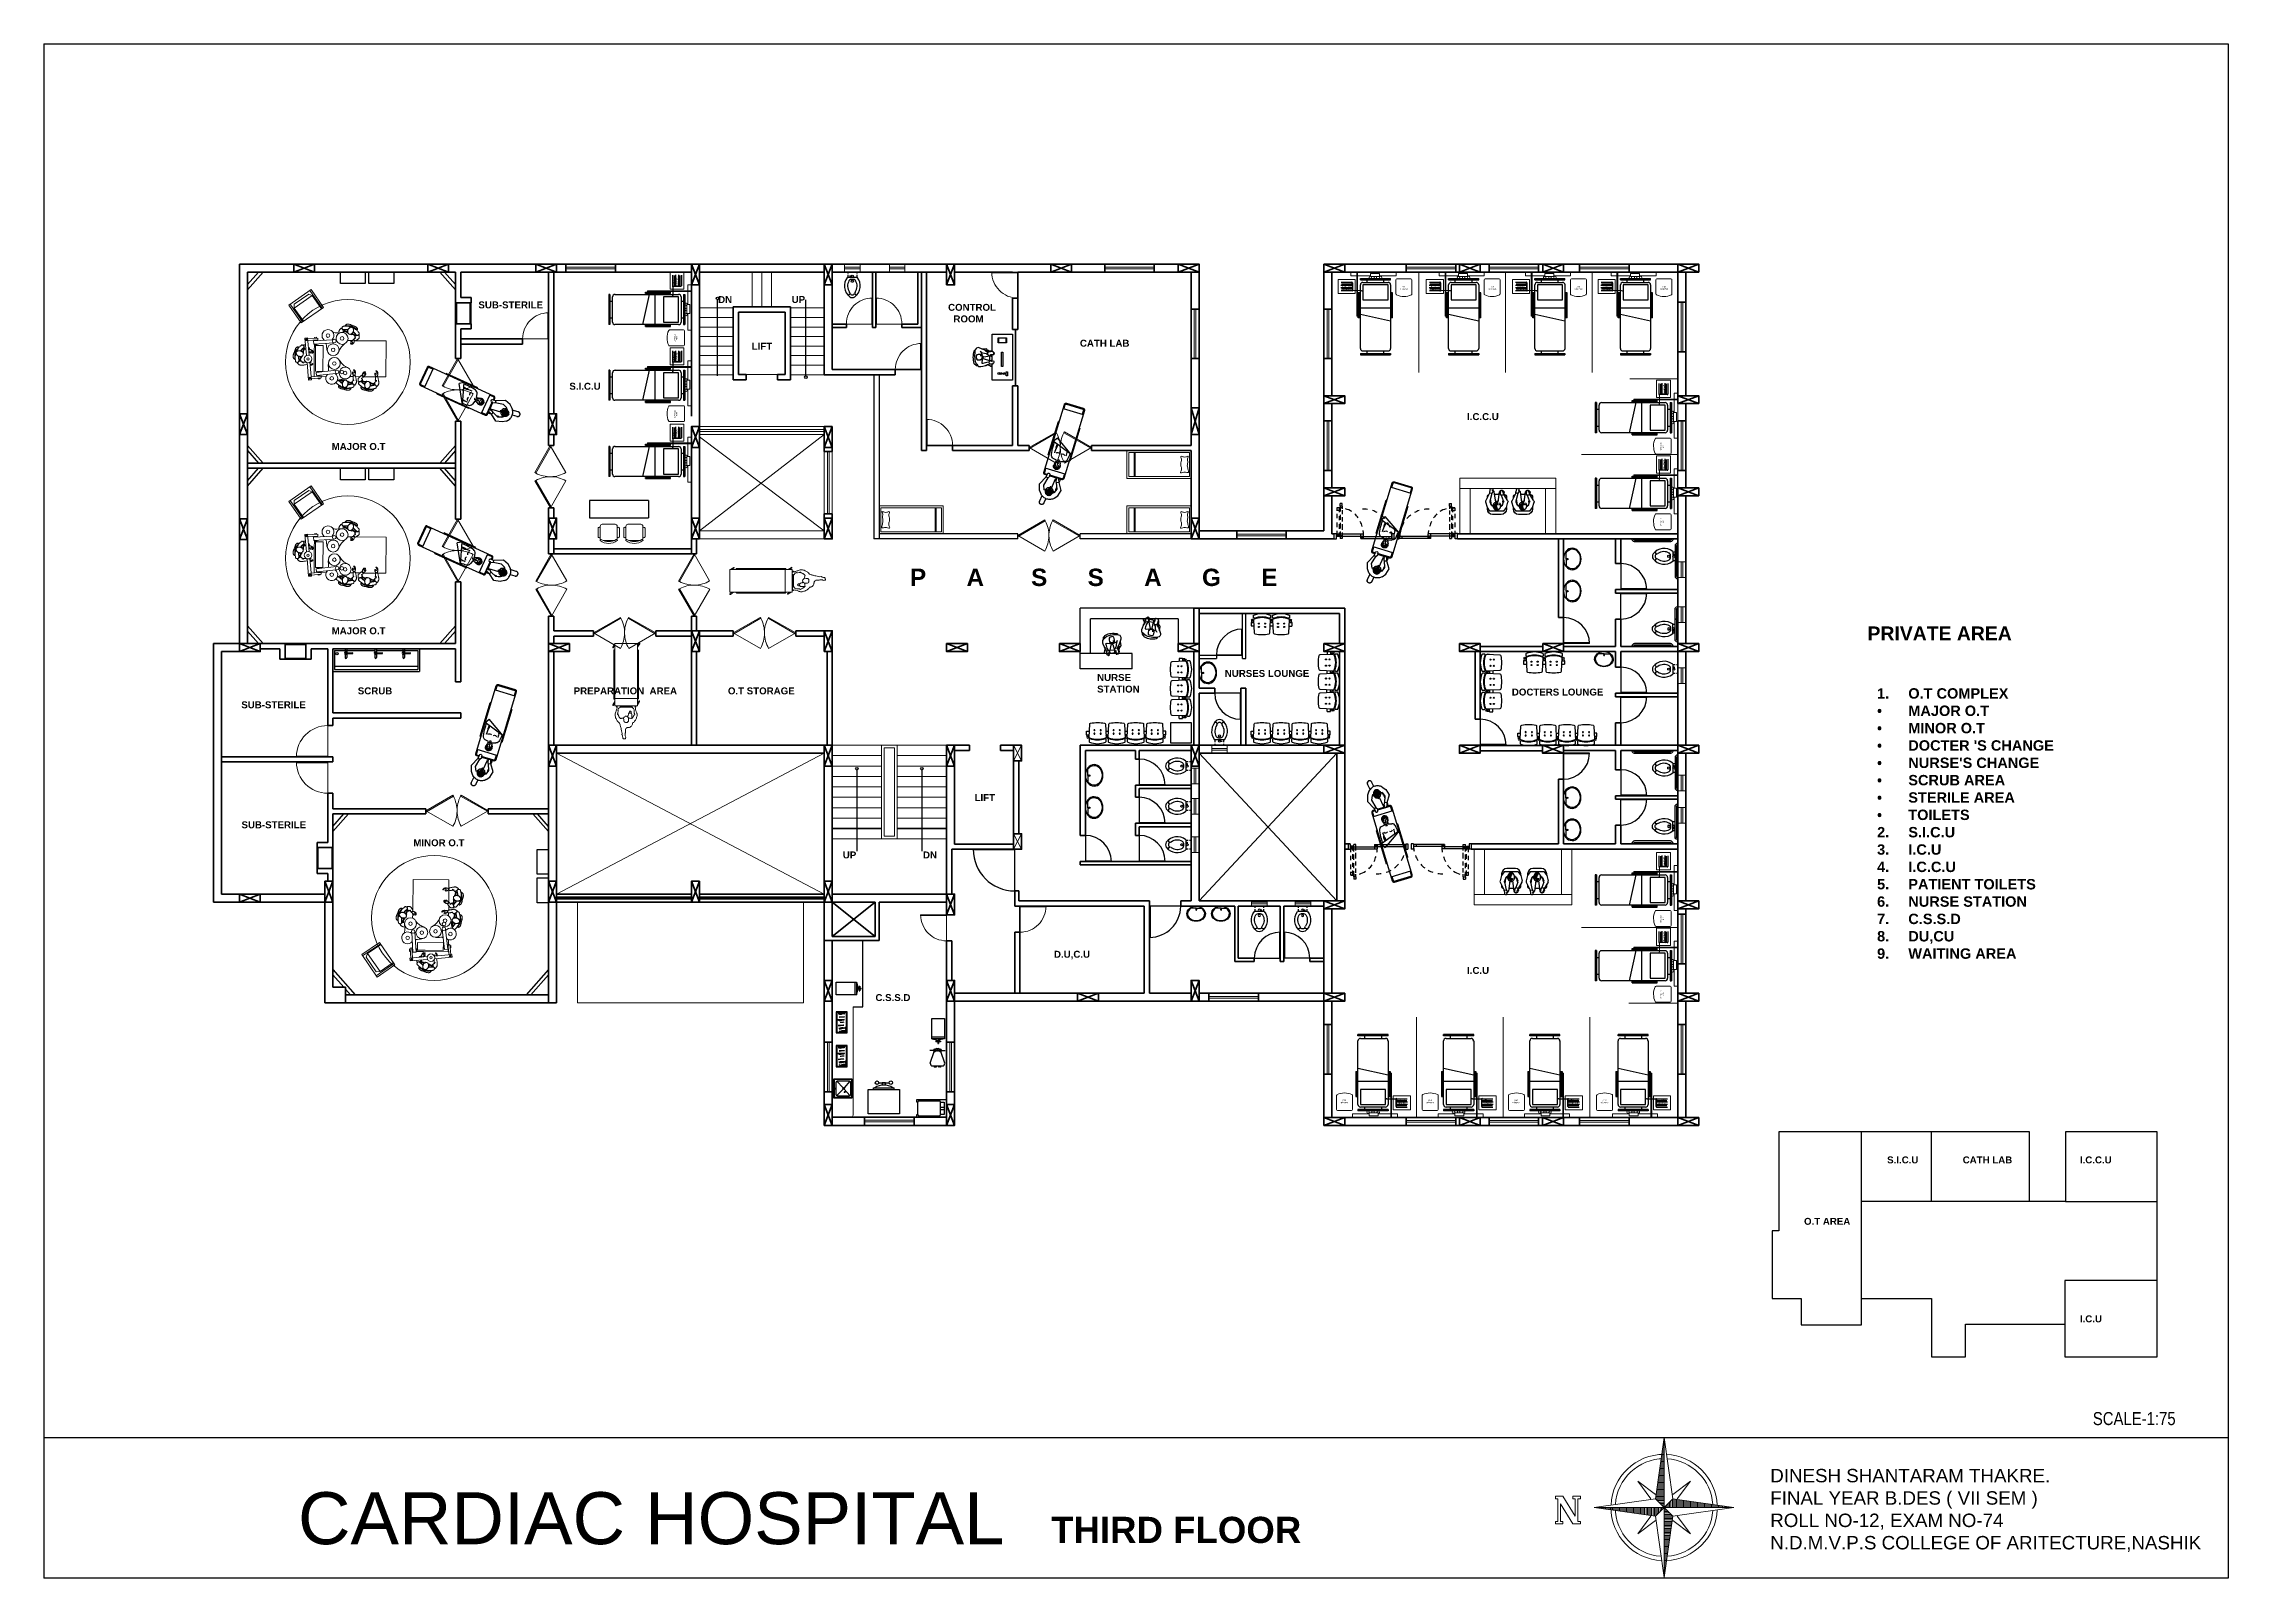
# Model space of a CAD drawing. Header units: inches. Extents: x -17070 to 527, y 504 to 2398.
# Drawn here: x -10493.3 to -10430.3, y 504.1 to 548.4 of the extents above; entities that cross this region are included whole.
import ezdxf

# ---------------------------------------------------------------- set-up
doc = ezdxf.new("R2010")
doc.units = ezdxf.units.IN
doc.linetypes.add('0', pattern=[0])
doc.linetypes.add('HIDDEN', pattern=[9.525, 6.35, -3.175])
for name, color, linetype in [('15', 7, 'HIDDEN'), ('A-Flor-Pfix', 140, 'Continuous'), ('DOOR', 5, 'Continuous'), ('elevation', 7, 'Continuous'), ('EWD_wall', 7, 'Continuous'), ('mez. flr.', 7, 'Continuous'), ('NOTES', 6, 'Continuous'), ('PARTITION', 40, 'Continuous'), ('pfix', 152, 'Continuous'), ('toilet furniture', 37, 'Continuous')]:
    doc.layers.add(name, color=color, linetype=linetype)
for name, color, linetype, lineweight in [('COL', 5, 'Continuous', 40), ('ELE-1', 105, 'Continuous', 40), ('ELE-5', 3, 'Continuous', 9), ('Equipamiento', 51, 'Continuous', 25), ('FURN', 25, 'Continuous', 9), ('furniture', 42, 'Continuous', 9), ('hatch', 155, 'Continuous', 5), ('muebles', 31, 'Continuous', 9), ('new col.', 76, 'Continuous', 35), ('pisos', 46, 'Continuous', 9), ('section', 1, 'Continuous', 35), ('TEXT', 7, 'Continuous', 9), ('wall', 7, 'Continuous', 30), ('WIN', 4, 'Continuous', 20)]:
    doc.layers.add(name, color=color, linetype=linetype, lineweight=lineweight)
doc.styles.add('PP15', font='', dxfattribs={"height": 0.015})
doc.styles.add('ROMANC', font='arialbd.ttf', dxfattribs={"height": 0.35})
doc.styles.add('style1', font='', dxfattribs={"height": 12})
doc.styles.get('PP15').set_extended_font_data('Arial Narrow')
doc.styles.get('style1').set_extended_font_data('Arial Narrow')
doc.linetypes.add('ZIGZAG', pattern='A,0.0001,-0.2,[131,ltypeshp.shx,S=0.2,R=0,X=-0.2,Y=0],-0.4,[131,ltypeshp.shx,S=0.2,R=180,X=0.2,Y=0],-0.2', length=0.8001)

# ---------------------------------------------------------------- blocks, each defined once
blk = doc.blocks.new('de')
at = {"layer": 'elevation', "ltscale": 0.0005}
for p, q in [((-10856.90422, 504.72708), (-10856.06422, 504.72708)), ((-10856.90422, 504.72708), (-10856.90422, 504.13708)), ((-10856.06422, 504.72708), (-10856.06422, 504.13708)), ((-10856.90422, 504.19118), (-10856.06422, 504.19118)), ((-10856.06422, 504.13708), (-10856.90422, 504.13708))]:
    blk.add_line(p, q, dxfattribs=at)
at = {"ltscale": 0.0005, "insert": (-10856.11631, 504.20099), "char_height": 0.005, "width": 0.0331616, "attachment_point": 1, "style": 'PP15'}
blk.add_mtext('SCALE-1:75', dxfattribs=at)
at = {"layer": 'elevation', "ltscale": 0.0005, "attachment_point": 1, "style": 'PP15'}
for s, insert, char_height, width in [('{\\fArial|b0|i0|c0|p34;DINESH SHANTARAM THAKRE.\\PFINAL YEAR B.DES ( VII SEM )\\PROLL NO-12, EXAM NO-74\\PN.D.M.V.P.S COLLEGE OF ARITECTURE,NASHIK\\P\\P                                                }', (-10856.24034, 504.17914), 0.0051564, 0.17596), ('{\\fArial|b0|i0|c0|p34;CARDIAC HOSPITAL}', (-10856.80643, 504.17019), 0.02, 0.382938)]:
    blk.add_mtext(s, dxfattribs=dict(at, insert=insert, char_height=char_height, width=width))
blk = doc.blocks.new("visitor's chair")
at = {"layer": 'furniture', "color": 0, "lineweight": 18}
for p, q in [((743.858, 182.804), (743.858, 183.064)), ((743.919, 182.76), (743.919, 183.107)), ((744.012, 183.168), (744.315, 183.168)), ((744.409, 183.107), (744.409, 182.76)), ((744.471, 182.804), (744.471, 183.064)), ((744.347, 182.699), (743.98, 182.699))]:
    blk.add_line(p, q, dxfattribs=at)
for centre, radius, start, end in [((743.888, 183.055), 0.0319, 343.73979, 196.2602), ((743.888, 182.813), 0.0319, 163.73979, 16.2602), ((743.937, 183.155), 0.0224, 143.30993, 302.02741), ((744.164, 182.842), 0.408, 53.1301, 126.8699), ((743.98, 183.107), 0.0612, 152.41556, 180), ((743.98, 182.76), 0.0612, 180, 270), ((744.164, 182.797), 0.401, 57.57575, 122.42425), ((744.347, 182.76), 0.0612, 270, 360), ((744.391, 183.155), 0.0224, 237.97259, 36.69006), ((744.347, 183.107), 0.0612, 360, 27.58444), ((744.44, 183.055), 0.0319, 343.73979, 196.2602), ((744.44, 182.813), 0.0319, 163.73979, 16.2602)]:
    blk.add_arc(centre, radius, start, end, dxfattribs=at)
blk = doc.blocks.new('tble')
at = {"ltscale": 0.0005}
for p, q in [((-12291.467, 297.078), (-12290.967, 297.078)), ((-12291.467, 296.628), (-12291.467, 297.078)), ((-12290.967, 297.078), (-12290.967, 295.378))]:
    blk.add_line(p, q, dxfattribs=at)
at = {"layer": 'elevation', "ltscale": 0.0005}
for q in [(-12291.467, 296.628), (-12290.967, 295.378)]:
    blk.add_line((-12291.467, 295.378), q, dxfattribs=at)
at = {"rotation": 270}
for p in [(-12473.475, 1040.689), (-12473.475, 1039.949)]:
    blk.add_blockref("visitor's chair", p, dxfattribs=at)
blk = doc.blocks.new('OPERA')
at = {"layer": '15', "color": 7, "linetype": 'Continuous'}
for p, q in [((-387, 200), (-481, 191)), ((-373, 141), (-435, 104)), ((-116, 35), (-412, 75)), ((-375, 206), (-394, 209)), ((-155, 316), (-387, 200)), ((-387, 200), (-373, 141)), ((-153, 196), (-373, 141)), ((-337, -65), (-337, 65)), ((-237, 275), (-287, 275)), ((-38, 160), (-206, 183)), ((-25, 155), (-122, 194)), ((38, 275), (-119, 320)), ((-12, 120), (-12, 136)), ((138, 200), (38, 275)), ((88, 275), (38, 275)), ((138, -200), (138, 200)), ((238, -125), (238, 125)), ((-337, -200), (-429, -168)), ((-116, -35), (-412, -75)), ((-336, -201), (-394, -209)), ((-336, -201), (-394, -209)), ((-312, -133), (-369, -94)), ((-337, -200), (-312, -133)), ((-156, -313), (-337, -200)), ((-337, -225), (-337, -200)), ((-156, -193), (-312, -133)), ((-287, -275), (-217, -275)), ((-114, -171), (-188, -181)), ((-25, -155), (-119, -193)), ((38, -275), (-116, -319)), ((-114, -171), (-37, -160)), ((-12, -136), (-12, -122)), ((138, -200), (38, -275)), ((38, -275), (88, -275))]:
    blk.add_line(p, q, dxfattribs=at)
at = {"layer": '15', "color": 7}
for p, q in [((-154, 4), (-120, 15)), ((-100, 29), (-100, -29)), ((-90, 35), (-90, -35)), ((-80, 40), (-80, -40)), ((-70, 89), (-70, 79)), ((-70, 46), (-70, -46)), ((-60, 93), (-60, 73)), ((-60, 51), (-60, -51)), ((-50, 95), (-50, 68)), ((-50, 57), (-50, -57)), ((-40, 98), (-40, -98)), ((-30, 99), (-30, -99)), ((-20, 100), (-20, -100)), ((-10, 100), (-10, -100)), ((0, 100), (0, -100)), ((10, 98), (10, -98)), ((20, 97), (20, -97)), ((30, 94), (30, -94)), ((40, 91), (40, -91)), ((50, 87), (50, -87)), ((60, 82), (60, -82)), ((70, 75), (70, -75)), ((80, 67), (80, -67)), ((90, 57), (90, -57)), ((100, 43), (100, -43)), ((110, 20), (110, -20)), ((-154, -4), (-119, -16)), ((-70, -79), (-70, -89)), ((-60, -73), (-60, -93)), ((-50, -67), (-50, -95))]:
    blk.add_line(p, q, dxfattribs=at)
blk.add_lwpolyline([(-100, -71, 0.086863), (-61, -92, 0.080167), (-12, -100, 0.080167), (37, -92, 0.088923), (76, -71, 0.104957), (104, -37, 0.120011), (113, 0, 0.120011), (104, 37, 0.104957), (76, 71, 0.088923), (37, 92, 0.080167), (-12, 100, 0.080167), (-61, 92, 0.086863), (-100, 71, 0.104957)], format="xyb", dxfattribs=at)
at = {"layer": '15', "color": 7, "linetype": 'Continuous'}
for points in [[(-41, 97, -0.45437), (-43, 110, -0.104203), (-36, 116, -0.064948), (-26, 119, -0.051099), (-14, 120, -0.051099), (-1, 119, -0.064948), (9, 116, -0.104203), (16, 110, -0.433673), (14, 98, -0.174705)], [(-41, -97, 0.45437), (-43, -110, 0.104203), (-36, -116, 0.064948), (-26, -119, 0.051099), (-14, -120, 0.051099), (-1, -119, 0.064948), (9, -116, 0.104203), (16, -110, 0.433673), (14, -98, 0.174705)]]:
    blk.add_lwpolyline(points, format="xyb", dxfattribs=at)
for centre, radius, start, end in [((-477, 154), 37.5, 95.3497, 319.86519), ((-395, 141), 68, 197.39745, 202.38408), ((-442, 116), 14.1, 114.26492, 300.94997), ((-395, 141), 68, 209.44035, 255.16422), ((-395, 141), 68, 89.30545, 126.58211), ((-287, 225), 50, 90, 180), ((-132, 272), 50, 74.0546, 116.56505), ((-141, 148), 50, 68.19859, 103.97598), ((-32, 136), 20, 360, 68.19859), ((88, 125), 150, 0, 90), ((-395, -141), 68.1, 105.22147, 270.30886), ((-417, -133), 37.5, 27.16621, 250.81308), ((-376, -105), 13, 55.57022, 226.31238), ((-287, -225), 50, 180, 270), ((-138, -146), 50, 249.0532, 291.80141), ((-130, -271), 50, 237.99462, 285.9454), ((-32, -136), 20, 291.80141, 0), ((88, -125), 150, 270, 0)]:
    blk.add_arc(centre, radius, start, end, dxfattribs=at)
at = {"layer": '15', "color": 7}
for centre, radius, start, end in [((-153, 0), 4.03, 111.55109, 248.44891), ((15, 0), 135, 148.17789, 211.82211)]:
    blk.add_arc(centre, radius, start, end, dxfattribs=at)
blk = doc.blocks.new('hospi bed')
at = {"layer": 'elevation', "color": 7}
for p, q in [((115.719, 57.897), (115.719, 56.061)), ((115.741, 56.942), (115.741, 57.666))]:
    blk.add_line(p, q, dxfattribs=at)
for points in [[(114.85, 58.079), (115.719, 58.079)], [(114.85, 58.042), (114.85, 58.079)], [(114.85, 58.042), (115.719, 58.042)], [(114.923, 57.969), (115.647, 57.969)], [(115.043, 57.969), (115.043, 58.042)], [(115.526, 57.969), (115.526, 58.042)], [(115.719, 58.042), (115.719, 58.079)], [(114.824, 56.942), (114.824, 57.666), (114.788, 57.666)], [(114.788, 56.942), (114.788, 57.666)], [(114.85, 56.063), (114.85, 57.897)], [(115.778, 57.666), (115.741, 57.666)], [(115.778, 56.942), (115.778, 57.666)], [(114.824, 56.942), (114.788, 56.942)], [(115.719, 57.221), (114.85, 57.221)], [(114.85, 57.052), (115.719, 56.859)], [(115.778, 56.942), (115.741, 56.942)], [(114.85, 55.918), (115.719, 55.918)], [(114.85, 55.918), (114.85, 55.882)], [(114.85, 55.882), (115.719, 55.882)], [(115.647, 55.99), (114.923, 55.99)], [(115.043, 55.918), (115.043, 55.99)], [(115.526, 55.918), (115.526, 55.99)], [(115.719, 55.918), (115.719, 55.882)]]:
    blk.add_lwpolyline(points, dxfattribs=at)
blk.add_lwpolyline([(115.647, 57.897), (114.923, 57.897), (114.923, 57.463), (115.647, 57.463), (115.647, 57.897)], close=True, dxfattribs=at)
for centre, start, end in [((114.923, 57.897), 90, 180.01241), ((115.647, 57.897), 0, 90.00572), ((114.923, 56.063), 177.34067, 270.05424), ((115.647, 56.063), 269.94585, 0.00007)]:
    blk.add_arc(centre, 0.0724, start, end, dxfattribs=at)
blk = doc.blocks.new('ot 1')
at = {"layer": 'muebles', "color": 0, "extrusion": (7.65098e-18, 1.22225e-16, -1)}
for p, q in [((91.607, -567.341), (91.557, -567.845)), ((91.687, -567.349), (91.607, -567.341)), ((91.637, -567.853), (91.687, -567.349)), ((91.967, -567.464), (91.679, -567.429)), ((91.972, -567.409), (91.685, -567.373)), ((92.113, -567.451), (91.765, -567.451)), ((91.765, -567.451), (91.765, -568.166)), ((91.8, -568.122), (91.8, -567.595)), ((91.8, -567.595), (92.019, -567.595)), ((91.827, -567.563), (91.838, -567.47)), ((92.409, -567.635), (91.827, -567.563)), ((92.401, -567.54), (91.838, -567.47)), ((91.863, -567.568), (91.861, -567.585)), ((91.921, -567.591), (91.861, -567.585)), ((91.874, -567.453), (91.872, -567.474)), ((91.881, -567.377), (91.879, -567.397)), ((91.941, -567.383), (91.881, -567.377)), ((91.922, -567.575), (91.921, -567.591)), ((91.933, -567.46), (91.931, -567.482)), ((91.941, -567.383), (91.939, -567.405)), ((91.972, -567.409), (91.967, -567.464)), ((92.019, -567.595), (92.019, -568.339)), ((92.888, -567.451), (92.799, -567.451)), ((93.09, -567.451), (92.962, -567.451)), ((93.537, -567.451), (93.192, -567.451)), ((93.578, -567.451), (93.553, -567.451)), ((93.838, -567.451), (93.598, -567.451)), ((93.838, -568.488), (93.838, -567.451)), ((91.488, -568.55), (91.537, -568.046)), ((91.618, -568.054), (91.568, -568.558)), ((91.765, -568.166), (91.765, -568.377)), ((91.8, -568.339), (91.8, -568.122)), ((91.568, -568.558), (91.488, -568.55)), ((91.859, -568.555), (91.57, -568.534)), ((91.865, -568.5), (91.576, -568.478)), ((91.747, -568.376), (91.74, -568.469)), ((92.306, -568.51), (91.74, -568.469)), ((92.332, -568.418), (91.747, -568.376)), ((91.764, -568.569), (91.766, -568.548)), ((91.823, -568.575), (91.764, -568.569)), ((91.771, -568.493), (91.774, -568.471)), ((91.783, -568.378), (91.785, -568.361)), ((91.845, -568.367), (91.785, -568.361)), ((92.019, -568.339), (91.8, -568.339)), ((91.823, -568.575), (91.826, -568.553)), ((91.831, -568.497), (91.833, -568.476)), ((91.843, -568.383), (91.845, -568.367)), ((91.859, -568.555), (91.865, -568.5)), ((92.722, -568.488), (92.844, -568.488)), ((92.914, -568.488), (92.924, -568.488)), ((92.955, -568.488), (93.838, -568.488))]:
    blk.add_line(p, q, dxfattribs=at)
at = {"layer": 'muebles', "color": 0, "linetype": '0'}
for p, q in [((92.403, -567.274), (92.404, -567.27)), ((92.403, -567.278), (92.403, -567.274)), ((92.404, -567.283), (92.403, -567.278)), ((92.404, -567.27), (92.407, -567.267)), ((92.405, -567.288), (92.404, -567.283)), ((92.407, -567.267), (92.411, -567.263)), ((92.411, -567.263), (92.416, -567.258)), ((92.416, -567.258), (92.423, -567.251)), ((92.423, -567.251), (92.433, -567.243)), ((92.433, -567.243), (92.444, -567.233)), ((92.444, -567.233), (92.457, -567.223)), ((92.467, -567.333), (92.455, -567.338)), ((92.457, -567.223), (92.472, -567.211)), ((92.48, -567.326), (92.467, -567.333)), ((92.468, -567.175), (92.469, -567.168)), ((92.469, -567.18), (92.468, -567.175)), ((92.469, -567.168), (92.471, -567.16)), ((92.472, -567.183), (92.469, -567.18)), ((92.471, -567.16), (92.474, -567.152)), ((92.477, -567.184), (92.472, -567.183)), ((92.472, -567.211), (92.488, -567.199)), ((92.474, -567.152), (92.479, -567.143)), ((92.484, -567.182), (92.477, -567.184)), ((92.479, -567.143), (92.485, -567.135)), ((92.493, -567.317), (92.48, -567.326)), ((92.492, -567.178), (92.484, -567.182)), ((92.485, -567.135), (92.492, -567.128)), ((92.488, -567.199), (92.506, -567.188)), ((92.492, -567.128), (92.5, -567.121)), ((92.503, -567.172), (92.492, -567.178)), ((92.507, -567.307), (92.493, -567.317)), ((92.502, -567.327), (92.499, -567.331)), ((92.499, -567.331), (92.499, -567.334)), ((92.499, -567.334), (92.499, -567.336)), ((92.5, -567.121), (92.509, -567.116)), ((92.501, -567.338), (92.504, -567.339)), ((92.506, -567.322), (92.502, -567.327)), ((92.515, -567.164), (92.503, -567.172)), ((92.504, -567.339), (92.507, -567.34)), ((92.506, -567.188), (92.526, -567.176)), ((92.511, -567.317), (92.506, -567.322)), ((92.519, -567.297), (92.507, -567.307)), ((92.507, -567.34), (92.511, -567.34)), ((92.509, -567.116), (92.518, -567.111)), ((92.517, -567.311), (92.511, -567.317)), ((92.511, -567.34), (92.516, -567.34)), ((92.528, -567.156), (92.515, -567.164)), ((92.516, -567.34), (92.521, -567.339)), ((92.524, -567.305), (92.517, -567.311)), ((92.518, -567.111), (92.527, -567.106)), ((92.531, -567.288), (92.519, -567.297)), ((92.521, -567.339), (92.527, -567.339)), ((92.525, -567.356), (92.521, -567.363)), ((92.532, -567.299), (92.524, -567.305)), ((92.53, -567.351), (92.525, -567.356)), ((92.526, -567.176), (92.546, -567.165)), ((92.527, -567.106), (92.537, -567.102)), ((92.527, -567.339), (92.532, -567.338)), ((92.543, -567.147), (92.528, -567.156)), ((92.537, -567.348), (92.53, -567.351)), ((92.542, -567.279), (92.531, -567.288)), ((92.539, -567.294), (92.532, -567.299)), ((92.532, -567.338), (92.538, -567.336)), ((92.537, -567.102), (92.547, -567.099)), ((92.545, -567.346), (92.537, -567.348)), ((92.538, -567.336), (92.544, -567.335)), ((92.546, -567.289), (92.539, -567.294)), ((92.551, -567.273), (92.542, -567.279)), ((92.559, -567.138), (92.543, -567.147)), ((92.544, -567.335), (92.55, -567.333)), ((92.554, -567.344), (92.545, -567.346)), ((92.546, -567.165), (92.568, -567.156)), ((92.552, -567.284), (92.546, -567.289)), ((92.547, -567.099), (92.557, -567.097)), ((92.55, -567.333), (92.557, -567.331)), ((92.559, -567.267), (92.551, -567.273)), ((92.557, -567.28), (92.552, -567.284)), ((92.564, -567.343), (92.554, -567.344)), ((92.557, -567.097), (92.566, -567.095)), ((92.562, -567.278), (92.557, -567.28)), ((92.557, -567.331), (92.563, -567.329)), ((92.576, -567.13), (92.559, -567.138)), ((92.565, -567.263), (92.559, -567.267)), ((92.565, -567.276), (92.562, -567.278)), ((92.563, -567.329), (92.569, -567.326)), ((92.575, -567.341), (92.564, -567.343)), ((92.57, -567.259), (92.565, -567.263)), ((92.568, -567.274), (92.565, -567.276)), ((92.566, -567.095), (92.575, -567.093)), ((92.568, -567.156), (92.59, -567.147)), ((92.571, -567.273), (92.568, -567.274)), ((92.569, -567.326), (92.575, -567.324)), ((92.574, -567.255), (92.57, -567.259)), ((92.573, -567.273), (92.571, -567.273)), ((92.575, -567.273), (92.573, -567.273)), ((92.577, -567.251), (92.574, -567.255)), ((92.575, -567.093), (92.584, -567.092)), ((92.576, -567.274), (92.575, -567.273)), ((92.575, -567.324), (92.58, -567.321)), ((92.586, -567.339), (92.575, -567.341)), ((92.594, -567.123), (92.576, -567.13)), ((92.578, -567.274), (92.576, -567.274)), ((92.579, -567.247), (92.577, -567.251)), ((92.58, -567.275), (92.578, -567.274)), ((92.58, -567.242), (92.579, -567.247)), ((92.581, -567.236), (92.58, -567.242)), ((92.582, -567.276), (92.58, -567.275)), ((92.58, -567.321), (92.585, -567.318)), ((92.582, -567.229), (92.581, -567.236)), ((92.583, -567.188), (92.582, -567.196)), ((92.582, -567.196), (92.582, -567.204)), ((92.582, -567.204), (92.582, -567.213)), ((92.582, -567.213), (92.582, -567.221)), ((92.582, -567.221), (92.582, -567.229)), ((92.583, -567.277), (92.582, -567.276)), ((92.584, -567.173), (92.583, -567.18)), ((92.583, -567.18), (92.583, -567.188)), ((92.585, -567.278), (92.583, -567.277)), ((92.584, -567.092), (92.593, -567.091)), ((92.586, -567.167), (92.584, -567.173)), ((92.586, -567.279), (92.585, -567.278)), ((92.585, -567.284), (92.586, -567.283)), ((92.585, -567.285), (92.585, -567.284)), ((92.586, -567.286), (92.585, -567.285)), ((92.585, -567.318), (92.59, -567.315)), ((92.588, -567.162), (92.586, -567.167)), ((92.587, -567.28), (92.586, -567.279)), ((92.586, -567.283), (92.587, -567.282)), ((92.586, -567.283), (92.586, -567.283)), ((92.587, -567.288), (92.586, -567.286)), ((92.598, -567.338), (92.586, -567.339)), ((92.587, -567.281), (92.587, -567.28)), ((92.587, -567.28), (92.587, -567.28)), ((92.587, -567.282), (92.587, -567.281)), ((92.588, -567.289), (92.587, -567.288)), ((92.59, -567.157), (92.588, -567.162)), ((92.59, -567.291), (92.588, -567.289)), ((92.59, -567.147), (92.613, -567.139)), ((92.593, -567.152), (92.59, -567.157)), ((92.592, -567.293), (92.59, -567.291)), ((92.59, -567.315), (92.593, -567.312)), ((92.594, -567.295), (92.592, -567.293)), ((92.593, -567.091), (92.601, -567.089)), ((92.596, -567.148), (92.593, -567.152)), ((92.593, -567.312), (92.596, -567.309)), ((92.612, -567.117), (92.594, -567.123)), ((92.596, -567.298), (92.594, -567.295)), ((92.601, -567.145), (92.596, -567.148)), ((92.597, -567.301), (92.596, -567.298)), ((92.596, -567.309), (92.598, -567.306)), ((92.598, -567.303), (92.597, -567.301)), ((92.598, -567.306), (92.598, -567.303)), ((92.61, -567.339), (92.598, -567.338)), ((92.601, -567.089), (92.609, -567.088)), ((92.605, -567.142), (92.601, -567.145)), ((92.611, -567.139), (92.605, -567.142)), ((92.609, -567.088), (92.617, -567.087)), ((92.617, -567.136), (92.611, -567.139)), ((92.631, -567.112), (92.612, -567.117)), ((92.613, -567.139), (92.637, -567.133)), ((92.617, -567.087), (92.625, -567.085)), ((92.623, -567.134), (92.617, -567.136)), ((92.631, -567.346), (92.621, -567.341)), ((92.63, -567.132), (92.623, -567.134)), ((92.625, -567.085), (92.633, -567.083)), ((92.637, -567.131), (92.63, -567.132)), ((92.65, -567.108), (92.631, -567.112)), ((92.64, -567.353), (92.631, -567.346)), ((92.633, -567.083), (92.641, -567.081)), ((92.637, -567.133), (92.661, -567.128)), ((92.644, -567.13), (92.637, -567.131)), ((92.641, -567.081), (92.649, -567.078)), ((92.651, -567.129), (92.644, -567.13)), ((92.649, -567.078), (92.657, -567.075)), ((92.669, -567.105), (92.65, -567.108)), ((92.658, -567.129), (92.651, -567.129)), ((92.657, -567.075), (92.666, -567.072)), ((92.665, -567.13), (92.658, -567.129)), ((92.661, -567.128), (92.685, -567.124)), ((92.671, -567.13), (92.665, -567.13)), ((92.666, -567.072), (92.674, -567.069)), ((92.687, -567.103), (92.669, -567.105)), ((92.677, -567.132), (92.671, -567.13)), ((92.674, -567.069), (92.684, -567.067)), ((92.683, -567.134), (92.677, -567.132)), ((92.689, -567.137), (92.683, -567.134)), ((92.684, -567.067), (92.694, -567.064)), ((92.685, -567.124), (92.709, -567.122)), ((92.705, -567.102), (92.687, -567.103)), ((92.694, -567.141), (92.689, -567.137)), ((92.694, -567.064), (92.704, -567.062)), ((92.699, -567.146), (92.694, -567.141)), ((92.704, -567.151), (92.699, -567.146)), ((92.704, -567.062), (92.715, -567.06)), ((92.709, -567.158), (92.704, -567.151)), ((92.721, -567.102), (92.705, -567.102)), ((92.709, -567.122), (92.732, -567.121)), ((92.713, -567.165), (92.709, -567.158)), ((92.717, -567.172), (92.713, -567.165)), ((92.715, -567.06), (92.727, -567.059)), ((92.722, -567.179), (92.717, -567.172)), ((92.737, -567.103), (92.721, -567.102)), ((92.726, -567.187), (92.722, -567.179)), ((92.729, -567.193), (92.726, -567.187)), ((92.727, -567.059), (92.739, -567.058)), ((92.733, -567.2), (92.729, -567.193)), ((92.732, -567.121), (92.756, -567.121)), ((92.737, -567.205), (92.733, -567.2)), ((92.751, -567.105), (92.737, -567.103)), ((92.74, -567.208), (92.737, -567.205)), ((92.738, -567.32), (92.745, -567.311)), ((92.739, -567.058), (92.75, -567.058)), ((92.744, -567.211), (92.74, -567.208)), ((92.748, -567.213), (92.744, -567.211)), ((92.745, -567.311), (92.754, -567.304)), ((92.753, -567.215), (92.748, -567.213)), ((92.748, -567.24), (92.749, -567.238)), ((92.748, -567.241), (92.748, -567.24)), ((92.748, -567.242), (92.748, -567.241)), ((92.748, -567.243), (92.748, -567.242)), ((92.749, -567.243), (92.748, -567.243)), ((92.748, -567.259), (92.749, -567.256)), ((92.748, -567.262), (92.748, -567.259)), ((92.748, -567.265), (92.748, -567.262)), ((92.748, -567.267), (92.748, -567.265)), ((92.75, -567.27), (92.748, -567.267)), ((92.749, -567.238), (92.75, -567.237)), ((92.75, -567.244), (92.749, -567.243)), ((92.749, -567.256), (92.75, -567.253)), ((92.75, -567.058), (92.762, -567.059)), ((92.75, -567.237), (92.751, -567.235)), ((92.751, -567.245), (92.75, -567.244)), ((92.75, -567.244), (92.75, -567.244)), ((92.75, -567.253), (92.751, -567.25)), ((92.753, -567.272), (92.75, -567.27)), ((92.764, -567.107), (92.751, -567.105)), ((92.751, -567.235), (92.752, -567.234)), ((92.752, -567.245), (92.751, -567.245)), ((92.751, -567.25), (92.752, -567.248)), ((92.752, -567.234), (92.753, -567.232)), ((92.752, -567.247), (92.752, -567.245)), ((92.752, -567.248), (92.752, -567.247)), ((92.76, -567.216), (92.753, -567.215)), ((92.753, -567.232), (92.754, -567.231)), ((92.757, -567.273), (92.753, -567.272)), ((92.754, -567.231), (92.756, -567.23)), ((92.754, -567.304), (92.764, -567.298)), ((92.756, -567.121), (92.778, -567.123)), ((92.756, -567.23), (92.757, -567.229)), ((92.757, -567.229), (92.759, -567.228)), ((92.761, -567.274), (92.757, -567.273)), ((92.759, -567.228), (92.762, -567.228)), ((92.767, -567.217), (92.76, -567.216)), ((92.766, -567.275), (92.761, -567.274)), ((92.762, -567.059), (92.773, -567.061)), ((92.762, -567.228), (92.765, -567.228)), ((92.776, -567.11), (92.764, -567.107)), ((92.764, -567.298), (92.775, -567.294)), ((92.765, -567.228), (92.769, -567.228)), ((92.772, -567.275), (92.766, -567.275)), ((92.776, -567.219), (92.767, -567.217)), ((92.769, -567.228), (92.774, -567.229)), ((92.778, -567.275), (92.772, -567.275)), ((92.773, -567.061), (92.783, -567.064)), ((92.774, -567.229), (92.781, -567.229)), ((92.775, -567.294), (92.786, -567.29)), ((92.787, -567.113), (92.776, -567.11)), ((92.788, -567.221), (92.776, -567.219)), ((92.778, -567.123), (92.799, -567.125)), ((92.785, -567.275), (92.778, -567.275)), ((92.781, -567.229), (92.788, -567.231)), ((92.783, -567.064), (92.793, -567.068)), ((92.791, -567.274), (92.785, -567.275)), ((92.786, -567.29), (92.797, -567.287)), ((92.797, -567.116), (92.787, -567.113)), ((92.801, -567.223), (92.788, -567.221)), ((92.788, -567.231), (92.797, -567.232)), ((92.798, -567.273), (92.791, -567.274)), ((92.793, -567.068), (92.802, -567.074)), ((92.805, -567.118), (92.797, -567.116)), ((92.797, -567.232), (92.806, -567.234)), ((92.797, -567.287), (92.806, -567.284)), ((92.804, -567.272), (92.798, -567.273)), ((92.799, -567.125), (92.819, -567.128)), ((92.816, -567.226), (92.801, -567.223)), ((92.802, -567.074), (92.81, -567.08)), ((92.811, -567.271), (92.804, -567.272)), ((92.813, -567.12), (92.805, -567.118)), ((92.806, -567.234), (92.815, -567.236)), ((92.806, -567.284), (92.815, -567.281)), ((92.81, -567.08), (92.817, -567.086)), ((92.817, -567.27), (92.811, -567.271)), ((92.82, -567.122), (92.813, -567.12)), ((92.815, -567.236), (92.824, -567.238)), ((92.815, -567.281), (92.823, -567.279)), ((92.832, -567.23), (92.816, -567.226)), ((92.817, -567.086), (92.823, -567.093)), ((92.823, -567.268), (92.817, -567.27)), ((92.819, -567.128), (92.838, -567.132)), ((92.825, -567.123), (92.82, -567.122)), ((92.823, -567.093), (92.828, -567.099)), ((92.828, -567.267), (92.823, -567.268)), ((92.823, -567.279), (92.83, -567.279)), ((92.824, -567.238), (92.832, -567.24)), ((92.83, -567.123), (92.825, -567.123)), ((92.828, -567.099), (92.832, -567.105)), ((92.833, -567.265), (92.828, -567.267)), ((92.833, -567.122), (92.83, -567.123)), ((92.83, -567.279), (92.837, -567.281)), ((92.832, -567.105), (92.835, -567.11)), ((92.848, -567.232), (92.832, -567.23)), ((92.832, -567.24), (92.839, -567.242)), ((92.835, -567.121), (92.833, -567.122)), ((92.838, -567.263), (92.833, -567.265)), ((92.835, -567.11), (92.836, -567.115)), ((92.837, -567.118), (92.835, -567.121)), ((92.836, -567.115), (92.837, -567.118)), ((92.837, -567.281), (92.844, -567.286)), ((92.838, -567.132), (92.854, -567.135)), ((92.842, -567.261), (92.838, -567.263)), ((92.839, -567.242), (92.845, -567.245)), ((92.846, -567.259), (92.842, -567.261)), ((92.844, -567.286), (92.851, -567.294)), ((92.845, -567.245), (92.849, -567.247)), ((92.849, -567.256), (92.846, -567.259)), ((92.864, -567.234), (92.848, -567.232)), ((92.849, -567.247), (92.851, -567.25)), ((92.851, -567.254), (92.849, -567.256)), ((92.851, -567.25), (92.852, -567.252)), ((92.852, -567.252), (92.851, -567.254)), ((92.851, -567.294), (92.857, -567.305)), ((92.854, -567.135), (92.869, -567.139)), ((92.879, -567.235), (92.864, -567.234)), ((92.868, -567.296), (92.869, -567.29)), ((92.868, -567.301), (92.868, -567.296)), ((92.868, -567.305), (92.868, -567.301)), ((92.868, -567.31), (92.868, -567.305)), ((92.869, -567.313), (92.868, -567.31)), ((92.869, -567.139), (92.881, -567.142)), ((92.869, -567.29), (92.87, -567.284)), ((92.87, -567.317), (92.869, -567.313)), ((92.869, -567.552), (92.871, -567.546)), ((92.869, -567.558), (92.869, -567.552)), ((92.869, -567.564), (92.869, -567.558)), ((92.87, -567.569), (92.869, -567.564)), ((92.87, -567.284), (92.871, -567.278)), ((92.871, -567.32), (92.87, -567.317)), ((92.871, -567.574), (92.87, -567.569)), ((92.871, -567.278), (92.872, -567.272)), ((92.873, -567.322), (92.871, -567.32)), ((92.871, -567.546), (92.873, -567.539)), ((92.873, -567.578), (92.871, -567.574)), ((92.872, -567.272), (92.874, -567.266)), ((92.875, -567.325), (92.873, -567.322)), ((92.873, -567.539), (92.876, -567.532)), ((92.875, -567.581), (92.873, -567.578)), ((92.874, -567.266), (92.876, -567.26)), ((92.878, -567.327), (92.875, -567.325)), ((92.877, -567.584), (92.875, -567.581)), ((92.876, -567.26), (92.879, -567.255)), ((92.876, -567.532), (92.879, -567.525)), ((92.879, -567.585), (92.877, -567.584)), ((92.88, -567.328), (92.878, -567.327)), ((92.891, -567.234), (92.879, -567.235)), ((92.879, -567.255), (92.882, -567.25)), ((92.879, -567.525), (92.883, -567.518)), ((92.881, -567.586), (92.879, -567.585)), ((92.883, -567.33), (92.88, -567.328)), ((92.881, -567.142), (92.89, -567.144)), ((92.883, -567.586), (92.881, -567.586)), ((92.882, -567.25), (92.885, -567.246)), ((92.886, -567.331), (92.883, -567.33)), ((92.883, -567.518), (92.887, -567.512)), ((92.884, -567.586), (92.883, -567.586)), ((92.886, -567.585), (92.884, -567.586)), ((92.885, -567.246), (92.889, -567.243)), ((92.889, -567.332), (92.886, -567.331)), ((92.887, -567.584), (92.886, -567.585)), ((92.887, -567.512), (92.891, -567.506)), ((92.888, -567.582), (92.887, -567.584)), ((92.888, -567.423), (92.889, -567.409)), ((92.888, -567.435), (92.888, -567.423)), ((92.888, -567.448), (92.888, -567.435)), ((92.888, -567.459), (92.888, -567.448)), ((92.889, -567.467), (92.888, -567.459)), ((92.889, -567.578), (92.888, -567.58)), ((92.888, -567.58), (92.888, -567.582)), ((92.889, -567.243), (92.893, -567.24)), ((92.892, -567.334), (92.889, -567.332)), ((92.889, -567.409), (92.89, -567.397)), ((92.89, -567.474), (92.889, -567.467)), ((92.89, -567.571), (92.889, -567.573)), ((92.889, -567.573), (92.889, -567.575)), ((92.889, -567.575), (92.889, -567.576)), ((92.889, -567.576), (92.889, -567.578)), ((92.89, -567.144), (92.897, -567.146)), ((92.89, -567.397), (92.892, -567.385)), ((92.892, -567.478), (92.89, -567.474)), ((92.891, -567.565), (92.89, -567.567)), ((92.89, -567.567), (92.89, -567.569)), ((92.89, -567.569), (92.89, -567.571)), ((92.902, -567.231), (92.891, -567.234)), ((92.891, -567.506), (92.895, -567.501)), ((92.892, -567.563), (92.891, -567.565)), ((92.895, -567.335), (92.892, -567.334)), ((92.892, -567.385), (92.894, -567.374)), ((92.894, -567.481), (92.892, -567.478)), ((92.893, -567.561), (92.892, -567.563)), ((92.893, -567.24), (92.897, -567.237)), ((92.895, -567.559), (92.893, -567.561)), ((92.894, -567.374), (92.896, -567.366)), ((92.896, -567.482), (92.894, -567.481)), ((92.898, -567.336), (92.895, -567.335)), ((92.895, -567.501), (92.899, -567.497)), ((92.897, -567.557), (92.895, -567.559)), ((92.896, -567.366), (92.898, -567.36)), ((92.899, -567.481), (92.896, -567.482)), ((92.897, -567.146), (92.903, -567.148)), ((92.897, -567.237), (92.901, -567.234)), ((92.9, -567.556), (92.897, -567.557)), ((92.901, -567.337), (92.898, -567.336)), ((92.898, -567.36), (92.901, -567.355)), ((92.901, -567.48), (92.899, -567.481)), ((92.899, -567.497), (92.903, -567.494)), ((92.902, -567.554), (92.9, -567.556)), ((92.901, -567.234), (92.905, -567.231)), ((92.903, -567.338), (92.901, -567.337)), ((92.901, -567.355), (92.903, -567.351)), ((92.904, -567.479), (92.901, -567.48)), ((92.91, -567.226), (92.902, -567.231)), ((92.905, -567.554), (92.902, -567.554)), ((92.903, -567.148), (92.906, -567.151)), ((92.905, -567.339), (92.903, -567.338)), ((92.903, -567.351), (92.905, -567.349)), ((92.903, -567.494), (92.906, -567.492)), ((92.907, -567.477), (92.904, -567.479)), ((92.905, -567.231), (92.908, -567.228)), ((92.907, -567.34), (92.905, -567.339)), ((92.905, -567.349), (92.907, -567.347)), ((92.909, -567.553), (92.905, -567.554)), ((92.906, -567.151), (92.909, -567.153)), ((92.906, -567.492), (92.91, -567.49)), ((92.908, -567.342), (92.907, -567.34)), ((92.907, -567.347), (92.908, -567.346)), ((92.91, -567.476), (92.907, -567.477)), ((92.908, -567.228), (92.912, -567.224)), ((92.909, -567.343), (92.908, -567.342)), ((92.908, -567.346), (92.909, -567.345)), ((92.909, -567.153), (92.911, -567.157)), ((92.909, -567.344), (92.909, -567.343)), ((92.909, -567.345), (92.909, -567.344)), ((92.912, -567.554), (92.909, -567.553)), ((92.915, -567.219), (92.91, -567.226)), ((92.913, -567.475), (92.91, -567.476)), ((92.91, -567.49), (92.913, -567.489)), ((92.911, -567.157), (92.912, -567.161)), ((92.911, -567.631), (92.914, -567.627)), ((92.912, -567.161), (92.914, -567.167)), ((92.912, -567.224), (92.915, -567.219)), ((92.916, -567.555), (92.912, -567.554)), ((92.916, -567.474), (92.913, -567.475)), ((92.913, -567.489), (92.916, -567.488)), ((92.914, -567.167), (92.915, -567.174)), ((92.914, -567.627), (92.917, -567.623)), ((92.915, -567.174), (92.917, -567.183)), ((92.918, -567.211), (92.915, -567.219)), ((92.915, -567.219), (92.917, -567.214)), ((92.919, -567.473), (92.916, -567.474)), ((92.916, -567.488), (92.92, -567.488)), ((92.919, -567.557), (92.916, -567.555)), ((92.917, -567.183), (92.918, -567.192)), ((92.917, -567.214), (92.92, -567.21)), ((92.917, -567.623), (92.921, -567.619)), ((92.918, -567.192), (92.919, -567.202)), ((92.919, -567.202), (92.918, -567.211)), ((92.922, -567.473), (92.919, -567.473)), ((92.923, -567.56), (92.919, -567.557)), ((92.92, -567.21), (92.923, -567.205)), ((92.92, -567.488), (92.923, -567.488)), ((92.921, -567.619), (92.924, -567.614)), ((92.925, -567.474), (92.922, -567.473)), ((92.923, -567.205), (92.926, -567.202)), ((92.923, -567.488), (92.926, -567.488)), ((92.926, -567.563), (92.923, -567.56)), ((92.924, -567.614), (92.927, -567.609)), ((92.929, -567.475), (92.925, -567.474)), ((92.926, -567.202), (92.929, -567.2)), ((92.926, -567.488), (92.93, -567.488)), ((92.929, -567.567), (92.926, -567.563)), ((92.927, -567.609), (92.929, -567.603)), ((92.929, -567.2), (92.933, -567.199)), ((92.932, -567.476), (92.929, -567.475)), ((92.932, -567.572), (92.929, -567.567)), ((92.929, -567.603), (92.932, -567.598)), ((92.93, -567.488), (92.933, -567.49)), ((92.934, -567.478), (92.932, -567.476)), ((92.933, -567.576), (92.932, -567.572)), ((92.932, -567.598), (92.933, -567.592)), ((92.933, -567.199), (92.937, -567.201)), ((92.933, -567.49), (92.937, -567.491)), ((92.934, -567.581), (92.933, -567.576)), ((92.933, -567.592), (92.934, -567.587)), ((92.937, -567.481), (92.934, -567.478)), ((92.934, -567.587), (92.934, -567.581)), ((92.937, -567.201), (92.943, -567.206)), ((92.94, -567.483), (92.937, -567.481)), ((92.937, -567.491), (92.94, -567.494)), ((92.943, -567.626), (92.938, -567.632)), ((92.943, -567.484), (92.94, -567.483)), ((92.94, -567.494), (92.943, -567.498)), ((92.943, -567.206), (92.949, -567.213)), ((92.946, -567.483), (92.943, -567.484)), ((92.943, -567.498), (92.946, -567.503)), ((92.946, -567.619), (92.943, -567.626)), ((92.95, -567.481), (92.946, -567.483)), ((92.946, -567.503), (92.949, -567.51)), ((92.95, -567.612), (92.946, -567.619)), ((92.949, -567.213), (92.955, -567.221)), ((92.949, -567.51), (92.951, -567.518)), ((92.953, -567.476), (92.95, -567.481)), ((92.953, -567.603), (92.95, -567.612)), ((92.951, -567.518), (92.953, -567.527)), ((92.956, -567.468), (92.953, -567.476)), ((92.953, -567.527), (92.955, -567.538)), ((92.955, -567.593), (92.953, -567.603)), ((92.955, -567.221), (92.961, -567.23)), ((92.955, -567.538), (92.956, -567.549)), ((92.956, -567.583), (92.955, -567.593)), ((92.96, -567.456), (92.956, -567.468)), ((92.956, -567.549), (92.957, -567.56)), ((92.957, -567.571), (92.956, -567.583)), ((92.957, -567.56), (92.957, -567.571)), ((92.964, -567.442), (92.96, -567.456)), ((92.961, -567.23), (92.968, -567.241)), ((92.968, -567.426), (92.964, -567.442)), ((92.968, -567.241), (92.974, -567.251)), ((92.971, -567.409), (92.968, -567.426)), ((92.975, -567.391), (92.971, -567.409)), ((92.974, -567.251), (92.979, -567.261)), ((92.978, -567.373), (92.975, -567.391)), ((92.982, -567.356), (92.978, -567.373)), ((92.979, -567.261), (92.983, -567.271)), ((92.984, -567.341), (92.982, -567.356)), ((92.983, -567.271), (92.986, -567.279)), ((92.987, -567.328), (92.984, -567.341)), ((92.986, -567.279), (92.989, -567.286)), ((92.988, -567.318), (92.987, -567.328)), ((92.99, -567.309), (92.988, -567.318)), ((92.989, -567.286), (92.99, -567.293)), ((92.99, -567.293), (92.99, -567.301)), ((92.99, -567.301), (92.99, -567.309)), ((93.034, -567.345), (93.033, -567.355)), ((93.033, -567.355), (93.033, -567.366)), ((93.033, -567.366), (93.033, -567.375)), ((93.033, -567.375), (93.034, -567.383)), ((93.035, -567.334), (93.034, -567.345)), ((93.034, -567.383), (93.035, -567.39)), ((93.037, -567.324), (93.035, -567.334)), ((93.035, -567.39), (93.037, -567.396)), ((93.039, -567.315), (93.037, -567.324)), ((93.037, -567.396), (93.04, -567.402)), ((93.042, -567.307), (93.039, -567.315)), ((93.04, -567.402), (93.043, -567.407)), ((93.045, -567.302), (93.042, -567.307)), ((93.043, -567.407), (93.048, -567.413)), ((93.048, -567.299), (93.045, -567.302)), ((93.052, -567.298), (93.048, -567.299)), ((93.048, -567.413), (93.054, -567.418)), ((93.049, -567.248), (93.05, -567.244)), ((93.049, -567.252), (93.049, -567.248)), ((93.049, -567.256), (93.049, -567.252)), ((93.051, -567.262), (93.049, -567.256)), ((93.05, -567.244), (93.052, -567.241)), ((93.053, -567.27), (93.051, -567.262)), ((93.052, -567.241), (93.056, -567.237)), ((93.056, -567.298), (93.052, -567.298)), ((93.055, -567.278), (93.053, -567.27)), ((93.054, -567.418), (93.061, -567.425)), ((93.058, -567.287), (93.055, -567.278)), ((93.056, -567.237), (93.061, -567.232)), ((93.06, -567.3), (93.056, -567.298)), ((93.062, -567.296), (93.058, -567.287)), ((93.064, -567.303), (93.06, -567.3)), ((93.061, -567.232), (93.069, -567.225)), ((93.061, -567.425), (93.069, -567.432)), ((93.067, -567.303), (93.062, -567.296)), ((93.069, -567.306), (93.064, -567.303)), ((93.073, -567.309), (93.067, -567.303)), ((93.069, -567.225), (93.078, -567.217)), ((93.074, -567.31), (93.069, -567.306)), ((93.069, -567.432), (93.078, -567.441)), ((93.081, -567.313), (93.073, -567.309)), ((93.078, -567.312), (93.074, -567.31)), ((93.078, -567.217), (93.089, -567.207)), ((93.083, -567.314), (93.078, -567.312)), ((93.078, -567.441), (93.087, -567.449)), ((93.09, -567.314), (93.081, -567.313)), ((93.088, -567.316), (93.083, -567.314)), ((93.087, -567.449), (93.097, -567.457)), ((93.093, -567.316), (93.088, -567.316)), ((93.089, -567.207), (93.103, -567.197)), ((93.101, -567.312), (93.09, -567.314)), ((93.097, -567.317), (93.093, -567.316)), ((93.102, -567.317), (93.097, -567.317)), ((93.097, -567.457), (93.107, -567.465)), ((93.113, -567.307), (93.101, -567.312)), ((93.107, -567.318), (93.102, -567.317)), ((93.103, -567.197), (93.117, -567.185)), ((93.111, -567.319), (93.107, -567.318)), ((93.107, -567.465), (93.116, -567.472)), ((93.116, -567.32), (93.111, -567.319)), ((93.113, -567.149), (93.114, -567.142)), ((93.115, -567.154), (93.113, -567.149)), ((93.126, -567.3), (93.113, -567.307)), ((93.114, -567.142), (93.116, -567.134)), ((93.117, -567.157), (93.115, -567.154)), ((93.116, -567.134), (93.12, -567.126)), ((93.121, -567.322), (93.116, -567.32)), ((93.116, -567.472), (93.125, -567.477)), ((93.122, -567.158), (93.117, -567.157)), ((93.117, -567.185), (93.134, -567.173)), ((93.12, -567.126), (93.125, -567.117)), ((93.125, -567.324), (93.121, -567.322)), ((93.129, -567.156), (93.122, -567.158)), ((93.125, -567.117), (93.131, -567.109)), ((93.129, -567.327), (93.125, -567.324)), ((93.125, -567.477), (93.132, -567.481)), ((93.139, -567.291), (93.126, -567.3)), ((93.138, -567.152), (93.129, -567.156)), ((93.133, -567.33), (93.129, -567.327)), ((93.131, -567.109), (93.138, -567.102)), ((93.131, -567.402), (93.132, -567.401)), ((93.131, -567.404), (93.131, -567.402)), ((93.131, -567.405), (93.131, -567.404)), ((93.132, -567.406), (93.131, -567.405)), ((93.132, -567.401), (93.133, -567.399)), ((93.133, -567.406), (93.132, -567.406)), ((93.132, -567.481), (93.138, -567.483)), ((93.137, -567.334), (93.133, -567.33)), ((93.133, -567.399), (93.134, -567.397)), ((93.135, -567.406), (93.133, -567.406)), ((93.134, -567.173), (93.152, -567.162)), ((93.134, -567.397), (93.136, -567.395)), ((93.137, -567.407), (93.135, -567.406)), ((93.136, -567.395), (93.138, -567.392)), ((93.141, -567.338), (93.137, -567.334)), ((93.14, -567.407), (93.137, -567.407)), ((93.138, -567.102), (93.146, -567.095)), ((93.148, -567.146), (93.138, -567.152)), ((93.138, -567.392), (93.14, -567.39)), ((93.138, -567.483), (93.142, -567.483)), ((93.152, -567.281), (93.139, -567.291)), ((93.14, -567.39), (93.142, -567.388)), ((93.144, -567.408), (93.14, -567.407)), ((93.144, -567.342), (93.141, -567.338)), ((93.142, -567.388), (93.144, -567.385)), ((93.142, -567.483), (93.146, -567.482)), ((93.145, -567.305), (93.144, -567.308)), ((93.144, -567.308), (93.145, -567.31)), ((93.147, -567.346), (93.144, -567.342)), ((93.144, -567.385), (93.146, -567.383)), ((93.147, -567.409), (93.144, -567.408)), ((93.147, -567.301), (93.145, -567.305)), ((93.145, -567.31), (93.146, -567.312)), ((93.146, -567.095), (93.154, -567.089)), ((93.146, -567.312), (93.149, -567.313)), ((93.146, -567.383), (93.149, -567.38)), ((93.146, -567.482), (93.149, -567.479)), ((93.151, -567.296), (93.147, -567.301)), ((93.149, -567.349), (93.147, -567.346)), ((93.152, -567.411), (93.147, -567.409)), ((93.16, -567.138), (93.148, -567.146)), ((93.149, -567.313), (93.153, -567.314)), ((93.151, -567.353), (93.149, -567.349)), ((93.149, -567.38), (93.15, -567.378)), ((93.149, -567.479), (93.151, -567.476)), ((93.15, -567.378), (93.152, -567.375)), ((93.156, -567.291), (93.151, -567.296)), ((93.153, -567.356), (93.151, -567.353)), ((93.151, -567.476), (93.152, -567.473)), ((93.152, -567.162), (93.171, -567.15)), ((93.165, -567.271), (93.152, -567.281)), ((93.152, -567.375), (93.153, -567.372)), ((93.156, -567.414), (93.152, -567.411)), ((93.152, -567.473), (93.154, -567.469)), ((93.153, -567.314), (93.157, -567.314)), ((93.154, -567.36), (93.153, -567.356)), ((93.153, -567.372), (93.154, -567.369)), ((93.154, -567.089), (93.163, -567.084)), ((93.154, -567.363), (93.154, -567.36)), ((93.154, -567.366), (93.154, -567.363)), ((93.154, -567.369), (93.154, -567.366)), ((93.154, -567.469), (93.155, -567.466)), ((93.155, -567.466), (93.157, -567.463)), ((93.156, -567.486), (93.155, -567.491)), ((93.155, -567.491), (93.155, -567.497)), ((93.155, -567.497), (93.155, -567.504)), ((93.155, -567.504), (93.157, -567.512)), ((93.163, -567.285), (93.156, -567.291)), ((93.162, -567.418), (93.156, -567.414)), ((93.158, -567.482), (93.156, -567.486)), ((93.157, -567.314), (93.162, -567.314)), ((93.157, -567.463), (93.16, -567.461)), ((93.157, -567.512), (93.159, -567.521)), ((93.16, -567.479), (93.158, -567.482)), ((93.159, -567.521), (93.162, -567.531)), ((93.173, -567.13), (93.16, -567.138)), ((93.16, -567.461), (93.162, -567.459)), ((93.162, -567.476), (93.16, -567.479)), ((93.162, -567.314), (93.167, -567.313)), ((93.167, -567.422), (93.162, -567.418)), ((93.162, -567.459), (93.165, -567.458)), ((93.165, -567.474), (93.162, -567.476)), ((93.162, -567.531), (93.166, -567.541)), ((93.163, -567.084), (93.173, -567.08)), ((93.17, -567.279), (93.163, -567.285)), ((93.167, -567.337), (93.164, -567.347)), ((93.164, -567.347), (93.164, -567.36)), ((93.164, -567.36), (93.165, -567.377)), ((93.177, -567.262), (93.165, -567.271)), ((93.165, -567.458), (93.168, -567.457)), ((93.168, -567.472), (93.165, -567.474)), ((93.166, -567.541), (93.17, -567.551)), ((93.167, -567.313), (93.172, -567.313)), ((93.17, -567.33), (93.167, -567.337)), ((93.168, -567.457), (93.171, -567.456)), ((93.171, -567.471), (93.168, -567.472)), ((93.177, -567.273), (93.17, -567.279)), ((93.176, -567.325), (93.17, -567.33)), ((93.17, -567.551), (93.175, -567.561)), ((93.171, -567.15), (93.191, -567.139)), ((93.171, -567.418), (93.176, -567.441)), ((93.171, -567.456), (93.174, -567.456)), ((93.174, -567.47), (93.171, -567.471)), ((93.172, -567.313), (93.178, -567.311)), ((93.178, -567.432), (93.172, -567.427)), ((93.173, -567.08), (93.183, -567.076)), ((93.188, -567.121), (93.173, -567.13)), ((93.174, -567.456), (93.178, -567.456)), ((93.178, -567.469), (93.174, -567.47)), ((93.175, -567.561), (93.181, -567.569)), ((93.182, -567.322), (93.176, -567.325)), ((93.176, -567.441), (93.178, -567.448)), ((93.187, -567.253), (93.177, -567.262)), ((93.184, -567.268), (93.177, -567.273)), ((93.178, -567.311), (93.184, -567.31)), ((93.182, -567.437), (93.178, -567.432)), ((93.178, -567.456), (93.181, -567.456)), ((93.181, -567.468), (93.178, -567.469)), ((93.181, -567.456), (93.184, -567.456)), ((93.185, -567.468), (93.181, -567.468)), ((93.181, -567.569), (93.186, -567.576)), ((93.19, -567.32), (93.182, -567.322)), ((93.186, -567.442), (93.182, -567.437)), ((93.183, -567.076), (93.192, -567.073)), ((93.191, -567.262), (93.184, -567.268)), ((93.184, -567.31), (93.19, -567.309)), ((93.184, -567.456), (93.187, -567.456)), ((93.189, -567.469), (93.185, -567.468)), ((93.19, -567.447), (93.186, -567.442)), ((93.186, -567.576), (93.192, -567.582)), ((93.197, -567.246), (93.187, -567.253)), ((93.187, -567.456), (93.19, -567.456)), ((93.204, -567.112), (93.188, -567.121)), ((93.194, -567.47), (93.189, -567.469)), ((93.19, -567.309), (93.196, -567.307)), ((93.199, -567.318), (93.19, -567.32)), ((93.192, -567.45), (93.19, -567.447)), ((93.19, -567.456), (93.192, -567.456)), ((93.191, -567.139), (93.213, -567.129)), ((93.197, -567.258), (93.191, -567.262)), ((93.192, -567.073), (93.202, -567.071)), ((93.193, -567.453), (93.192, -567.45)), ((93.192, -567.456), (93.193, -567.455)), ((93.192, -567.582), (93.198, -567.587)), ((93.193, -567.455), (93.193, -567.453)), ((93.199, -567.472), (93.194, -567.47)), ((93.196, -567.307), (93.202, -567.305)), ((93.204, -567.241), (93.197, -567.246)), ((93.203, -567.254), (93.197, -567.258)), ((93.198, -567.545), (93.199, -567.541)), ((93.198, -567.549), (93.198, -567.545)), ((93.198, -567.553), (93.198, -567.549)), ((93.199, -567.557), (93.198, -567.553)), ((93.198, -567.587), (93.204, -567.59)), ((93.209, -567.316), (93.199, -567.318)), ((93.205, -567.475), (93.199, -567.472)), ((93.199, -567.541), (93.201, -567.537)), ((93.202, -567.56), (93.199, -567.557)), ((93.201, -567.537), (93.203, -567.533)), ((93.202, -567.071), (93.211, -567.069)), ((93.202, -567.305), (93.208, -567.303)), ((93.204, -567.562), (93.202, -567.56)), ((93.207, -567.252), (93.203, -567.254)), ((93.203, -567.533), (93.205, -567.529)), ((93.221, -567.104), (93.204, -567.112)), ((93.21, -567.236), (93.204, -567.241)), ((93.208, -567.564), (93.204, -567.562)), ((93.204, -567.59), (93.21, -567.592)), ((93.211, -567.478), (93.205, -567.475)), ((93.205, -567.529), (93.208, -567.526)), ((93.211, -567.25), (93.207, -567.252)), ((93.208, -567.303), (93.214, -567.3)), ((93.208, -567.526), (93.211, -567.524)), ((93.212, -567.565), (93.208, -567.564)), ((93.22, -567.315), (93.209, -567.316)), ((93.215, -567.233), (93.21, -567.236)), ((93.21, -567.592), (93.216, -567.593)), ((93.211, -567.069), (93.22, -567.067)), ((93.214, -567.248), (93.211, -567.25)), ((93.218, -567.481), (93.211, -567.478)), ((93.211, -567.524), (93.214, -567.523)), ((93.216, -567.566), (93.212, -567.565)), ((93.213, -567.129), (93.235, -567.121)), ((93.216, -567.247), (93.214, -567.248)), ((93.214, -567.3), (93.22, -567.297)), ((93.214, -567.523), (93.217, -567.523)), ((93.219, -567.229), (93.215, -567.233)), ((93.218, -567.247), (93.216, -567.247)), ((93.22, -567.567), (93.216, -567.566)), ((93.216, -567.593), (93.222, -567.593)), ((93.217, -567.523), (93.22, -567.522)), ((93.22, -567.247), (93.218, -567.247)), ((93.224, -567.486), (93.218, -567.481)), ((93.222, -567.225), (93.219, -567.229)), ((93.22, -567.067), (93.229, -567.066)), ((93.222, -567.247), (93.22, -567.247)), ((93.22, -567.297), (93.226, -567.295)), ((93.232, -567.313), (93.22, -567.315)), ((93.22, -567.522), (93.223, -567.523)), ((93.225, -567.568), (93.22, -567.567)), ((93.239, -567.097), (93.221, -567.104)), ((93.224, -567.221), (93.222, -567.225)), ((93.224, -567.248), (93.222, -567.247)), ((93.222, -567.593), (93.227, -567.592)), ((93.223, -567.523), (93.225, -567.524)), ((93.225, -567.216), (93.224, -567.221)), ((93.225, -567.249), (93.224, -567.248)), ((93.23, -567.49), (93.224, -567.486)), ((93.226, -567.21), (93.225, -567.216)), ((93.227, -567.25), (93.225, -567.249)), ((93.225, -567.524), (93.228, -567.525)), ((93.229, -567.569), (93.225, -567.568)), ((93.227, -567.203), (93.226, -567.21)), ((93.226, -567.295), (93.231, -567.292)), ((93.228, -567.178), (93.227, -567.187)), ((93.227, -567.187), (93.227, -567.195)), ((93.227, -567.195), (93.227, -567.203)), ((93.229, -567.251), (93.227, -567.25)), ((93.227, -567.592), (93.232, -567.591)), ((93.229, -567.154), (93.228, -567.162)), ((93.228, -567.162), (93.228, -567.17)), ((93.228, -567.17), (93.228, -567.178)), ((93.228, -567.525), (93.23, -567.526)), ((93.229, -567.066), (93.238, -567.065)), ((93.23, -567.147), (93.229, -567.154)), ((93.23, -567.252), (93.229, -567.251)), ((93.233, -567.569), (93.229, -567.569)), ((93.231, -567.141), (93.23, -567.147)), ((93.231, -567.253), (93.23, -567.252)), ((93.236, -567.495), (93.23, -567.49)), ((93.23, -567.526), (93.232, -567.527)), ((93.233, -567.135), (93.231, -567.141)), ((93.232, -567.253), (93.231, -567.253)), ((93.231, -567.257), (93.232, -567.257)), ((93.231, -567.258), (93.231, -567.257)), ((93.231, -567.259), (93.231, -567.258)), ((93.231, -567.26), (93.231, -567.259)), ((93.232, -567.262), (93.231, -567.26)), ((93.231, -567.292), (93.235, -567.289)), ((93.232, -567.254), (93.232, -567.253)), ((93.232, -567.255), (93.232, -567.254)), ((93.232, -567.256), (93.232, -567.255)), ((93.232, -567.257), (93.232, -567.256)), ((93.233, -567.263), (93.232, -567.262)), ((93.243, -567.312), (93.232, -567.313)), ((93.232, -567.527), (93.233, -567.529)), ((93.232, -567.591), (93.237, -567.59)), ((93.235, -567.131), (93.233, -567.135)), ((93.235, -567.265), (93.233, -567.263)), ((93.233, -567.529), (93.235, -567.53)), ((93.237, -567.57), (93.233, -567.569)), ((93.235, -567.121), (93.259, -567.113)), ((93.238, -567.126), (93.235, -567.131)), ((93.238, -567.267), (93.235, -567.265)), ((93.235, -567.289), (93.239, -567.286)), ((93.235, -567.53), (93.236, -567.532)), ((93.241, -567.5), (93.236, -567.495)), ((93.236, -567.532), (93.237, -567.533)), ((93.237, -567.533), (93.238, -567.535)), ((93.241, -567.571), (93.237, -567.57)), ((93.237, -567.59), (93.241, -567.588)), ((93.238, -567.065), (93.246, -567.063)), ((93.242, -567.122), (93.238, -567.126)), ((93.24, -567.269), (93.238, -567.267)), ((93.238, -567.535), (93.239, -567.536)), ((93.257, -567.091), (93.239, -567.097)), ((93.239, -567.286), (93.241, -567.283)), ((93.239, -567.536), (93.24, -567.538)), ((93.242, -567.272), (93.24, -567.269)), ((93.24, -567.538), (93.241, -567.539)), ((93.241, -567.283), (93.243, -567.28)), ((93.245, -567.506), (93.241, -567.5)), ((93.241, -567.539), (93.242, -567.54)), ((93.244, -567.572), (93.241, -567.571)), ((93.241, -567.588), (93.244, -567.587)), ((93.246, -567.119), (93.242, -567.122)), ((93.243, -567.274), (93.242, -567.272)), ((93.242, -567.54), (93.244, -567.541)), ((93.243, -567.277), (93.243, -567.274)), ((93.243, -567.28), (93.243, -567.277)), ((93.255, -567.313), (93.243, -567.312)), ((93.244, -567.541), (93.246, -567.542)), ((93.247, -567.573), (93.244, -567.572)), ((93.244, -567.587), (93.247, -567.585)), ((93.249, -567.511), (93.245, -567.506)), ((93.246, -567.063), (93.255, -567.062)), ((93.251, -567.116), (93.246, -567.119)), ((93.246, -567.542), (93.247, -567.542)), ((93.247, -567.542), (93.249, -567.542)), ((93.249, -567.574), (93.247, -567.573)), ((93.247, -567.585), (93.249, -567.583)), ((93.251, -567.516), (93.249, -567.511)), ((93.249, -567.542), (93.25, -567.541)), ((93.251, -567.576), (93.249, -567.574)), ((93.249, -567.583), (93.251, -567.581)), ((93.25, -567.541), (93.251, -567.54)), ((93.256, -567.113), (93.251, -567.116)), ((93.253, -567.521), (93.251, -567.516)), ((93.251, -567.54), (93.252, -567.537)), ((93.251, -567.577), (93.251, -567.576)), ((93.251, -567.579), (93.251, -567.577)), ((93.251, -567.581), (93.251, -567.579)), ((93.252, -567.537), (93.253, -567.534)), ((93.253, -567.526), (93.253, -567.521)), ((93.254, -567.53), (93.253, -567.526)), ((93.253, -567.534), (93.254, -567.53)), ((93.255, -567.062), (93.263, -567.061)), ((93.262, -567.11), (93.256, -567.113)), ((93.276, -567.086), (93.257, -567.091)), ((93.259, -567.113), (93.282, -567.107)), ((93.269, -567.108), (93.262, -567.11)), ((93.263, -567.061), (93.271, -567.059)), ((93.276, -567.32), (93.266, -567.315)), ((93.276, -567.106), (93.269, -567.108)), ((93.271, -567.059), (93.279, -567.057)), ((93.295, -567.082), (93.276, -567.086)), ((93.283, -567.105), (93.276, -567.106)), ((93.285, -567.327), (93.276, -567.32)), ((93.279, -567.057), (93.286, -567.055)), ((93.282, -567.107), (93.306, -567.102)), ((93.29, -567.104), (93.283, -567.105)), ((93.286, -567.055), (93.294, -567.052)), ((93.297, -567.103), (93.29, -567.104)), ((93.294, -567.052), (93.303, -567.049)), ((93.314, -567.079), (93.295, -567.082)), ((93.304, -567.103), (93.297, -567.103)), ((93.303, -567.049), (93.311, -567.046)), ((93.31, -567.103), (93.304, -567.103)), ((93.306, -567.102), (93.33, -567.098)), ((93.317, -567.104), (93.31, -567.103)), ((93.311, -567.046), (93.32, -567.043)), ((93.332, -567.077), (93.314, -567.079)), ((93.323, -567.106), (93.317, -567.104)), ((93.32, -567.043), (93.329, -567.041)), ((93.328, -567.108), (93.323, -567.106)), ((93.334, -567.111), (93.328, -567.108)), ((93.329, -567.041), (93.339, -567.038)), ((93.33, -567.098), (93.354, -567.096)), ((93.35, -567.076), (93.332, -567.077)), ((93.339, -567.115), (93.334, -567.111)), ((93.339, -567.038), (93.35, -567.036)), ((93.344, -567.12), (93.339, -567.115)), ((93.349, -567.125), (93.344, -567.12)), ((93.354, -567.131), (93.349, -567.125)), ((93.35, -567.036), (93.361, -567.034)), ((93.367, -567.076), (93.35, -567.076)), ((93.354, -567.096), (93.378, -567.095)), ((93.358, -567.138), (93.354, -567.131)), ((93.363, -567.146), (93.358, -567.138)), ((93.361, -567.034), (93.372, -567.032)), ((93.367, -567.153), (93.363, -567.146)), ((93.382, -567.077), (93.367, -567.076)), ((93.371, -567.161), (93.367, -567.153)), ((93.375, -567.167), (93.371, -567.161)), ((93.372, -567.032), (93.384, -567.032)), ((93.379, -567.173), (93.375, -567.167)), ((93.378, -567.095), (93.401, -567.095)), ((93.382, -567.179), (93.379, -567.173)), ((93.396, -567.079), (93.382, -567.077)), ((93.386, -567.182), (93.382, -567.179)), ((93.384, -567.032), (93.396, -567.032)), ((93.384, -567.294), (93.391, -567.285)), ((93.39, -567.185), (93.386, -567.182)), ((93.394, -567.187), (93.39, -567.185)), ((93.391, -567.285), (93.4, -567.278)), ((93.393, -567.215), (93.394, -567.214)), ((93.393, -567.216), (93.393, -567.215)), ((93.394, -567.217), (93.393, -567.216)), ((93.393, -567.236), (93.394, -567.233)), ((93.393, -567.239), (93.393, -567.236)), ((93.394, -567.241), (93.393, -567.239)), ((93.399, -567.189), (93.394, -567.187)), ((93.394, -567.212), (93.395, -567.211)), ((93.394, -567.214), (93.394, -567.212)), ((93.394, -567.217), (93.394, -567.217)), ((93.395, -567.218), (93.394, -567.217)), ((93.394, -567.233), (93.395, -567.23)), ((93.396, -567.244), (93.394, -567.241)), ((93.395, -567.211), (93.396, -567.209)), ((93.396, -567.218), (93.395, -567.218)), ((93.395, -567.23), (93.396, -567.227)), ((93.396, -567.032), (93.407, -567.033)), ((93.409, -567.081), (93.396, -567.079)), ((93.396, -567.209), (93.397, -567.208)), ((93.396, -567.219), (93.396, -567.218)), ((93.397, -567.219), (93.396, -567.219)), ((93.396, -567.224), (93.397, -567.222)), ((93.396, -567.227), (93.396, -567.224)), ((93.398, -567.246), (93.396, -567.244)), ((93.397, -567.208), (93.398, -567.206)), ((93.397, -567.22), (93.397, -567.219)), ((93.397, -567.222), (93.397, -567.22)), ((93.398, -567.206), (93.4, -567.205)), ((93.402, -567.247), (93.398, -567.246)), ((93.405, -567.19), (93.399, -567.189)), ((93.4, -567.205), (93.401, -567.204)), ((93.4, -567.278), (93.41, -567.272)), ((93.401, -567.095), (93.423, -567.097)), ((93.401, -567.204), (93.403, -567.203)), ((93.407, -567.248), (93.402, -567.247)), ((93.403, -567.203), (93.405, -567.202)), ((93.413, -567.191), (93.405, -567.19)), ((93.405, -567.202), (93.407, -567.202)), ((93.407, -567.033), (93.418, -567.035)), ((93.407, -567.202), (93.411, -567.202)), ((93.412, -567.249), (93.407, -567.248)), ((93.421, -567.084), (93.409, -567.081)), ((93.41, -567.272), (93.421, -567.268)), ((93.411, -567.202), (93.415, -567.202)), ((93.418, -567.249), (93.412, -567.249)), ((93.422, -567.193), (93.413, -567.191)), ((93.415, -567.202), (93.42, -567.203)), ((93.418, -567.035), (93.429, -567.038)), ((93.424, -567.249), (93.418, -567.249)), ((93.42, -567.203), (93.426, -567.203)), ((93.432, -567.087), (93.421, -567.084)), ((93.421, -567.268), (93.432, -567.264)), ((93.433, -567.195), (93.422, -567.193)), ((93.423, -567.097), (93.445, -567.099)), ((93.43, -567.248), (93.424, -567.249)), ((93.426, -567.203), (93.434, -567.204)), ((93.429, -567.038), (93.438, -567.042)), ((93.437, -567.248), (93.43, -567.248)), ((93.442, -567.09), (93.432, -567.087)), ((93.432, -567.264), (93.442, -567.261)), ((93.446, -567.197), (93.433, -567.195)), ((93.434, -567.204), (93.442, -567.206)), ((93.443, -567.247), (93.437, -567.248)), ((93.438, -567.042), (93.447, -567.048)), ((93.451, -567.092), (93.442, -567.09)), ((93.442, -567.206), (93.451, -567.208)), ((93.442, -567.261), (93.452, -567.258)), ((93.45, -567.246), (93.443, -567.247)), ((93.445, -567.099), (93.465, -567.102)), ((93.461, -567.2), (93.446, -567.197)), ((93.447, -567.048), (93.455, -567.054)), ((93.456, -567.245), (93.45, -567.246)), ((93.458, -567.094), (93.451, -567.092)), ((93.451, -567.208), (93.46, -567.21)), ((93.452, -567.258), (93.46, -567.255)), ((93.455, -567.054), (93.463, -567.06)), ((93.462, -567.244), (93.456, -567.245)), ((93.465, -567.096), (93.458, -567.094)), ((93.46, -567.21), (93.469, -567.212)), ((93.46, -567.255), (93.468, -567.253)), ((93.477, -567.203), (93.461, -567.2)), ((93.468, -567.242), (93.462, -567.244)), ((93.463, -567.06), (93.469, -567.067)), ((93.471, -567.097), (93.465, -567.096)), ((93.465, -567.102), (93.483, -567.106)), ((93.473, -567.24), (93.468, -567.242)), ((93.468, -567.253), (93.476, -567.253)), ((93.469, -567.067), (93.474, -567.073)), ((93.469, -567.212), (93.477, -567.214)), ((93.475, -567.097), (93.471, -567.097)), ((93.479, -567.239), (93.473, -567.24)), ((93.474, -567.073), (93.478, -567.079)), ((93.479, -567.096), (93.475, -567.097)), ((93.476, -567.253), (93.483, -567.255)), ((93.493, -567.206), (93.477, -567.203)), ((93.477, -567.214), (93.485, -567.216)), ((93.478, -567.079), (93.48, -567.084)), ((93.481, -567.094), (93.479, -567.096)), ((93.483, -567.237), (93.479, -567.239)), ((93.48, -567.084), (93.482, -567.089)), ((93.482, -567.092), (93.481, -567.094)), ((93.482, -567.089), (93.482, -567.092)), ((93.483, -567.106), (93.5, -567.109)), ((93.488, -567.235), (93.483, -567.237)), ((93.483, -567.255), (93.489, -567.26)), ((93.485, -567.216), (93.49, -567.219)), ((93.491, -567.233), (93.488, -567.235)), ((93.489, -567.26), (93.496, -567.268)), ((93.49, -567.219), (93.494, -567.221)), ((93.494, -567.23), (93.491, -567.233)), ((93.509, -567.208), (93.493, -567.206)), ((93.494, -567.221), (93.496, -567.223)), ((93.496, -567.228), (93.494, -567.23)), ((93.496, -567.223), (93.497, -567.226)), ((93.497, -567.226), (93.496, -567.228)), ((93.496, -567.268), (93.503, -567.279)), ((93.5, -567.109), (93.514, -567.113)), ((93.524, -567.209), (93.509, -567.208)), ((93.513, -567.275), (93.514, -567.27)), ((93.513, -567.279), (93.513, -567.275)), ((93.514, -567.284), (93.513, -567.279)), ((93.514, -567.113), (93.526, -567.116)), ((93.514, -567.264), (93.515, -567.258)), ((93.514, -567.27), (93.514, -567.264)), ((93.515, -567.287), (93.514, -567.284)), ((93.514, -567.532), (93.515, -567.526)), ((93.514, -567.538), (93.514, -567.532)), ((93.515, -567.543), (93.514, -567.538)), ((93.515, -567.258), (93.516, -567.252)), ((93.516, -567.291), (93.515, -567.287)), ((93.515, -567.526), (93.516, -567.52)), ((93.517, -567.548), (93.515, -567.543)), ((93.516, -567.252), (93.518, -567.246)), ((93.517, -567.294), (93.516, -567.291)), ((93.516, -567.52), (93.518, -567.513)), ((93.519, -567.296), (93.517, -567.294)), ((93.518, -567.552), (93.517, -567.548)), ((93.518, -567.246), (93.52, -567.24)), ((93.518, -567.513), (93.521, -567.506)), ((93.52, -567.555), (93.518, -567.552)), ((93.521, -567.299), (93.519, -567.296)), ((93.52, -567.24), (93.522, -567.234)), ((93.523, -567.557), (93.52, -567.555)), ((93.523, -567.301), (93.521, -567.299)), ((93.521, -567.506), (93.524, -567.499)), ((93.522, -567.234), (93.524, -567.229)), ((93.526, -567.302), (93.523, -567.301)), ((93.525, -567.559), (93.523, -567.557)), ((93.537, -567.208), (93.524, -567.209)), ((93.524, -567.229), (93.527, -567.224)), ((93.524, -567.499), (93.528, -567.492)), ((93.527, -567.56), (93.525, -567.559)), ((93.526, -567.116), (93.536, -567.118)), ((93.528, -567.304), (93.526, -567.302)), ((93.527, -567.224), (93.531, -567.22)), ((93.528, -567.56), (93.527, -567.56)), ((93.531, -567.305), (93.528, -567.304)), ((93.528, -567.357), (93.53, -567.364)), ((93.528, -567.492), (93.532, -567.486)), ((93.53, -567.56), (93.528, -567.56)), ((93.531, -567.559), (93.53, -567.56)), ((93.531, -567.22), (93.534, -567.217)), ((93.534, -567.306), (93.531, -567.305)), ((93.532, -567.557), (93.531, -567.559)), ((93.532, -567.486), (93.536, -567.48)), ((93.533, -567.556), (93.532, -567.557)), ((93.533, -567.409), (93.534, -567.396)), ((93.533, -567.422), (93.533, -567.409)), ((93.534, -567.432), (93.533, -567.422)), ((93.534, -567.554), (93.533, -567.556)), ((93.534, -567.217), (93.538, -567.214)), ((93.537, -567.307), (93.534, -567.306)), ((93.534, -567.396), (93.535, -567.383)), ((93.535, -567.441), (93.534, -567.432)), ((93.535, -567.549), (93.534, -567.55)), ((93.534, -567.55), (93.534, -567.552)), ((93.534, -567.552), (93.534, -567.554)), ((93.535, -567.383), (93.536, -567.37)), ((93.536, -567.448), (93.535, -567.441)), ((93.536, -567.541), (93.535, -567.543)), ((93.535, -567.543), (93.535, -567.545)), ((93.535, -567.545), (93.535, -567.547)), ((93.535, -567.547), (93.535, -567.549)), ((93.536, -567.118), (93.543, -567.12)), ((93.536, -567.37), (93.537, -567.359)), ((93.537, -567.452), (93.536, -567.448)), ((93.536, -567.48), (93.54, -567.475)), ((93.537, -567.537), (93.536, -567.539)), ((93.536, -567.539), (93.536, -567.541)), ((93.547, -567.205), (93.537, -567.208)), ((93.54, -567.309), (93.537, -567.307)), ((93.537, -567.359), (93.539, -567.348)), ((93.539, -567.455), (93.537, -567.452)), ((93.539, -567.535), (93.537, -567.537)), ((93.538, -567.214), (93.542, -567.211)), ((93.539, -567.348), (93.541, -567.34)), ((93.542, -567.456), (93.539, -567.455)), ((93.54, -567.533), (93.539, -567.535)), ((93.543, -567.31), (93.54, -567.309)), ((93.54, -567.475), (93.544, -567.471)), ((93.543, -567.531), (93.54, -567.533)), ((93.541, -567.34), (93.544, -567.334)), ((93.542, -567.211), (93.546, -567.208)), ((93.544, -567.455), (93.542, -567.456)), ((93.543, -567.12), (93.548, -567.122)), ((93.546, -567.311), (93.543, -567.31)), ((93.545, -567.53), (93.543, -567.531)), ((93.544, -567.334), (93.546, -567.329)), ((93.547, -567.454), (93.544, -567.455)), ((93.544, -567.471), (93.548, -567.468)), ((93.548, -567.528), (93.545, -567.53)), ((93.546, -567.208), (93.55, -567.205)), ((93.548, -567.312), (93.546, -567.311)), ((93.546, -567.329), (93.548, -567.325)), ((93.555, -567.2), (93.547, -567.205)), ((93.55, -567.453), (93.547, -567.454)), ((93.548, -567.122), (93.552, -567.124)), ((93.551, -567.313), (93.548, -567.312)), ((93.548, -567.325), (93.55, -567.323)), ((93.548, -567.468), (93.552, -567.466)), ((93.551, -567.527), (93.548, -567.528)), ((93.548, -567.618), (93.549, -567.616)), ((93.548, -567.62), (93.548, -567.618)), ((93.549, -567.621), (93.548, -567.62)), ((93.549, -567.616), (93.55, -567.614)), ((93.55, -567.622), (93.549, -567.621)), ((93.55, -567.205), (93.554, -567.202)), ((93.55, -567.323), (93.552, -567.321)), ((93.553, -567.451), (93.55, -567.453)), ((93.55, -567.614), (93.552, -567.611)), ((93.552, -567.623), (93.55, -567.622)), ((93.552, -567.314), (93.551, -567.313)), ((93.554, -567.527), (93.551, -567.527)), ((93.552, -567.124), (93.554, -567.127)), ((93.554, -567.315), (93.552, -567.314)), ((93.552, -567.321), (93.554, -567.32)), ((93.552, -567.466), (93.555, -567.464)), ((93.552, -567.611), (93.554, -567.608)), ((93.555, -567.624), (93.552, -567.623)), ((93.553, -567.303), (93.566, -567.356)), ((93.556, -567.45), (93.553, -567.451)), ((93.554, -567.127), (93.556, -567.131)), ((93.554, -567.202), (93.557, -567.198)), ((93.554, -567.317), (93.554, -567.315)), ((93.555, -567.318), (93.554, -567.317)), ((93.554, -567.319), (93.555, -567.318)), ((93.554, -567.32), (93.554, -567.319)), ((93.557, -567.528), (93.554, -567.527)), ((93.554, -567.608), (93.557, -567.605)), ((93.56, -567.193), (93.555, -567.2)), ((93.555, -567.464), (93.558, -567.463)), ((93.558, -567.624), (93.555, -567.624)), ((93.556, -567.131), (93.558, -567.135)), ((93.559, -567.448), (93.556, -567.45)), ((93.557, -567.198), (93.56, -567.193)), ((93.561, -567.529), (93.557, -567.528)), ((93.557, -567.605), (93.56, -567.601)), ((93.558, -567.135), (93.559, -567.141)), ((93.558, -567.463), (93.562, -567.462)), ((93.562, -567.623), (93.558, -567.624)), ((93.559, -567.141), (93.561, -567.148)), ((93.562, -567.448), (93.559, -567.448)), ((93.563, -567.185), (93.56, -567.193)), ((93.56, -567.193), (93.563, -567.188)), ((93.56, -567.601), (93.563, -567.597)), ((93.561, -567.148), (93.562, -567.157)), ((93.565, -567.531), (93.561, -567.529)), ((93.562, -567.157), (93.564, -567.166)), ((93.565, -567.447), (93.562, -567.448)), ((93.562, -567.462), (93.565, -567.462)), ((93.566, -567.621), (93.562, -567.623)), ((93.564, -567.176), (93.563, -567.185)), ((93.563, -567.188), (93.565, -567.184)), ((93.563, -567.597), (93.566, -567.593)), ((93.564, -567.166), (93.564, -567.176)), ((93.565, -567.184), (93.568, -567.179)), ((93.568, -567.447), (93.565, -567.447)), ((93.565, -567.462), (93.568, -567.462)), ((93.568, -567.534), (93.565, -567.531)), ((93.566, -567.593), (93.569, -567.588)), ((93.57, -567.619), (93.566, -567.621)), ((93.568, -567.179), (93.571, -567.176)), ((93.571, -567.447), (93.568, -567.447)), ((93.568, -567.462), (93.572, -567.462)), ((93.572, -567.537), (93.568, -567.534)), ((93.569, -567.588), (93.572, -567.583)), ((93.575, -567.616), (93.57, -567.619)), ((93.571, -567.176), (93.574, -567.174)), ((93.574, -567.448), (93.571, -567.447)), ((93.572, -567.462), (93.575, -567.462)), ((93.575, -567.541), (93.572, -567.537)), ((93.572, -567.583), (93.575, -567.577)), ((93.574, -567.174), (93.578, -567.173)), ((93.577, -567.45), (93.574, -567.448)), ((93.575, -567.462), (93.579, -567.463)), ((93.577, -567.546), (93.575, -567.541)), ((93.575, -567.577), (93.577, -567.572)), ((93.579, -567.611), (93.575, -567.616)), ((93.58, -567.452), (93.577, -567.45)), ((93.579, -567.55), (93.577, -567.546)), ((93.577, -567.572), (93.579, -567.566)), ((93.578, -567.173), (93.583, -567.175)), ((93.579, -567.463), (93.582, -567.465)), ((93.58, -567.555), (93.579, -567.55)), ((93.579, -567.566), (93.58, -567.561)), ((93.584, -567.606), (93.579, -567.611)), ((93.583, -567.455), (93.58, -567.452)), ((93.58, -567.561), (93.58, -567.555)), ((93.582, -567.465), (93.585, -567.468)), ((93.583, -567.175), (93.588, -567.18)), ((93.586, -567.457), (93.583, -567.455)), ((93.588, -567.6), (93.584, -567.606)), ((93.585, -567.468), (93.588, -567.472)), ((93.589, -567.458), (93.586, -567.457)), ((93.588, -567.18), (93.594, -567.186)), ((93.588, -567.472), (93.591, -567.477)), ((93.592, -567.593), (93.588, -567.6)), ((93.592, -567.457), (93.589, -567.458)), ((93.591, -567.477), (93.594, -567.484)), ((93.595, -567.455), (93.592, -567.457)), ((93.595, -567.585), (93.592, -567.593)), ((93.594, -567.186), (93.6, -567.195)), ((93.594, -567.484), (93.596, -567.492)), ((93.598, -567.45), (93.595, -567.455)), ((93.598, -567.577), (93.595, -567.585)), ((93.596, -567.492), (93.598, -567.501)), ((93.602, -567.442), (93.598, -567.45)), ((93.598, -567.501), (93.6, -567.512)), ((93.6, -567.567), (93.598, -567.577)), ((93.6, -567.195), (93.607, -567.204)), ((93.6, -567.512), (93.601, -567.523)), ((93.602, -567.556), (93.6, -567.567)), ((93.601, -567.523), (93.602, -567.534)), ((93.605, -567.43), (93.602, -567.442)), ((93.602, -567.534), (93.602, -567.545)), ((93.602, -567.545), (93.602, -567.556)), ((93.609, -567.416), (93.605, -567.43)), ((93.607, -567.204), (93.613, -567.215)), ((93.613, -567.4), (93.609, -567.416)), ((93.613, -567.215), (93.619, -567.225)), ((93.617, -567.383), (93.613, -567.4)), ((93.62, -567.364), (93.617, -567.383)), ((93.619, -567.225), (93.624, -567.235)), ((93.624, -567.347), (93.62, -567.364)), ((93.624, -567.235), (93.629, -567.245)), ((93.627, -567.33), (93.624, -567.347)), ((93.63, -567.315), (93.627, -567.33)), ((93.629, -567.245), (93.632, -567.253)), ((93.632, -567.302), (93.63, -567.315)), ((93.632, -567.253), (93.634, -567.26)), ((93.634, -567.292), (93.632, -567.302)), ((93.634, -567.26), (93.635, -567.267)), ((93.635, -567.283), (93.634, -567.292)), ((93.635, -567.267), (93.635, -567.275)), ((93.635, -567.275), (93.635, -567.283)), ((91.154, -568.017), (91.155, -568.006)), ((91.155, -568.029), (91.154, -568.017)), ((91.155, -568.006), (91.157, -567.996)), ((91.156, -568.041), (91.155, -568.029)), ((91.158, -568.052), (91.156, -568.041)), ((91.157, -567.996), (91.161, -567.985)), ((91.16, -568.063), (91.158, -568.052)), ((91.163, -568.074), (91.16, -568.063)), ((91.161, -567.985), (91.165, -567.976)), ((91.167, -568.085), (91.163, -568.074)), ((91.165, -567.976), (91.17, -567.967)), ((91.17, -568.094), (91.167, -568.085)), ((91.17, -567.967), (91.176, -567.959)), ((91.174, -568.103), (91.17, -568.094)), ((91.178, -568.112), (91.174, -568.103)), ((91.176, -567.959), (91.182, -567.953)), ((91.181, -568.12), (91.178, -568.112)), ((91.185, -568.128), (91.181, -568.12)), ((91.182, -567.953), (91.188, -567.947)), ((91.188, -568.135), (91.185, -568.128)), ((91.188, -567.947), (91.193, -567.942)), ((91.192, -568.143), (91.188, -568.135)), ((91.194, -568.15), (91.192, -568.143)), ((91.193, -567.942), (91.198, -567.939)), ((91.197, -568.158), (91.194, -568.15)), ((91.199, -568.166), (91.197, -568.158)), ((91.198, -567.939), (91.203, -567.937)), ((91.201, -568.174), (91.199, -568.166)), ((91.202, -568.023), (91.201, -568.038)), ((91.201, -568.038), (91.202, -568.053)), ((91.203, -568.182), (91.201, -568.174)), ((91.203, -568.01), (91.202, -568.023)), ((91.202, -568.053), (91.203, -568.07)), ((91.203, -567.937), (91.206, -567.937)), ((91.204, -567.998), (91.203, -568.01)), ((91.203, -568.07), (91.206, -568.087)), ((91.205, -568.191), (91.203, -568.182)), ((91.206, -567.987), (91.204, -567.998)), ((91.208, -568.2), (91.205, -568.191)), ((91.206, -567.937), (91.208, -567.938)), ((91.208, -567.977), (91.206, -567.987)), ((91.206, -568.087), (91.21, -568.105)), ((91.208, -567.938), (91.21, -567.94)), ((91.209, -567.968), (91.208, -567.977)), ((91.21, -568.208), (91.208, -568.2)), ((91.211, -567.96), (91.209, -567.968)), ((91.21, -567.94), (91.211, -567.943)), ((91.21, -568.105), (91.215, -568.124)), ((91.213, -568.218), (91.21, -568.208)), ((91.211, -567.943), (91.212, -567.948)), ((91.212, -567.948), (91.211, -567.953)), ((91.211, -567.953), (91.211, -567.96)), ((91.217, -568.227), (91.213, -568.218)), ((91.215, -568.124), (91.22, -568.142)), ((91.216, -567.995), (91.217, -567.973)), ((91.217, -568.017), (91.216, -567.995)), ((91.217, -567.973), (91.218, -567.953)), ((91.219, -568.04), (91.217, -568.017)), ((91.221, -568.236), (91.217, -568.227)), ((91.218, -567.953), (91.219, -567.934)), ((91.219, -567.934), (91.221, -567.918)), ((91.223, -568.064), (91.219, -568.04)), ((91.22, -568.142), (91.227, -568.16)), ((91.221, -567.918), (91.223, -567.903)), ((91.225, -568.246), (91.221, -568.236)), ((91.223, -567.903), (91.225, -567.891)), ((91.227, -568.087), (91.223, -568.064)), ((91.225, -567.891), (91.227, -567.881)), ((91.231, -568.255), (91.225, -568.246)), ((91.227, -567.881), (91.228, -567.874)), ((91.233, -568.111), (91.227, -568.087)), ((91.227, -568.16), (91.235, -568.178)), ((91.228, -567.874), (91.229, -567.868)), ((91.229, -567.868), (91.231, -567.864)), ((91.231, -567.864), (91.233, -567.861)), ((91.236, -568.263), (91.231, -568.255)), ((91.233, -567.861), (91.237, -567.859)), ((91.241, -568.134), (91.233, -568.111)), ((91.236, -568.094), (91.235, -568.1)), ((91.235, -568.1), (91.235, -568.107)), ((91.235, -568.107), (91.235, -568.113)), ((91.235, -568.113), (91.236, -568.12)), ((91.235, -568.178), (91.244, -568.195)), ((91.238, -568.088), (91.236, -568.094)), ((91.236, -568.12), (91.237, -568.127)), ((91.237, -567.859), (91.241, -567.857)), ((91.237, -568.127), (91.239, -568.134)), ((91.24, -568.082), (91.238, -568.088)), ((91.239, -568.134), (91.241, -568.141)), ((91.243, -568.077), (91.24, -568.082)), ((91.241, -567.857), (91.247, -567.855)), ((91.25, -568.157), (91.241, -568.134)), ((91.241, -568.141), (91.243, -568.147)), ((91.247, -568.071), (91.243, -568.077)), ((91.243, -568.147), (91.246, -568.154)), ((91.244, -568.195), (91.254, -568.211)), ((91.246, -568.154), (91.249, -568.159)), ((91.247, -567.855), (91.254, -567.853)), ((91.252, -568.066), (91.247, -568.071)), ((91.249, -568.159), (91.253, -568.165)), ((91.259, -568.179), (91.25, -568.157)), ((91.258, -568.06), (91.252, -568.066)), ((91.253, -568.165), (91.256, -568.169)), ((91.254, -567.853), (91.262, -567.85)), ((91.254, -568.211), (91.264, -568.226)), ((91.256, -568.169), (91.26, -568.173)), ((91.265, -568.055), (91.258, -568.06)), ((91.27, -568.201), (91.259, -568.179)), ((91.26, -568.173), (91.265, -568.176)), ((91.262, -567.85), (91.272, -567.848)), ((91.264, -568.226), (91.275, -568.24)), ((91.271, -568.05), (91.265, -568.055)), ((91.265, -568.176), (91.269, -568.178)), ((91.269, -568.178), (91.274, -568.18)), ((91.282, -568.221), (91.27, -568.201)), ((91.278, -568.045), (91.271, -568.05)), ((91.272, -567.848), (91.281, -567.847)), ((91.274, -568.18), (91.28, -568.182)), ((91.275, -568.24), (91.284, -568.253)), ((91.277, -567.833), (91.279, -567.828)), ((91.278, -567.837), (91.277, -567.833)), ((91.28, -567.84), (91.278, -567.837)), ((91.285, -568.04), (91.278, -568.045)), ((91.279, -567.828), (91.282, -567.822)), ((91.284, -567.842), (91.28, -567.84)), ((91.28, -568.182), (91.286, -568.182)), ((91.281, -567.847), (91.29, -567.847)), ((91.282, -567.822), (91.289, -567.816)), ((91.295, -568.24), (91.282, -568.221)), ((91.289, -567.845), (91.284, -567.842)), ((91.284, -568.253), (91.293, -568.264)), ((91.292, -568.036), (91.285, -568.04)), ((91.286, -568.182), (91.293, -568.183)), ((91.289, -567.816), (91.296, -567.809)), ((91.294, -567.847), (91.289, -567.845)), ((91.29, -567.847), (91.299, -567.849)), ((91.297, -568.032), (91.292, -568.036)), ((91.293, -568.183), (91.301, -568.183)), ((91.299, -567.849), (91.294, -567.847)), ((91.308, -568.258), (91.295, -568.24)), ((91.296, -567.809), (91.305, -567.801)), ((91.302, -568.027), (91.297, -568.032)), ((91.299, -567.849), (91.306, -567.853)), ((91.304, -567.852), (91.299, -567.849)), ((91.301, -568.183), (91.309, -568.182)), ((91.305, -568.024), (91.302, -568.027)), ((91.308, -567.855), (91.304, -567.852)), ((91.305, -567.801), (91.315, -567.794)), ((91.308, -568.019), (91.305, -568.024)), ((91.306, -567.853), (91.312, -567.86)), ((91.312, -567.858), (91.308, -567.855)), ((91.309, -568.015), (91.308, -568.019)), ((91.322, -568.275), (91.308, -568.258)), ((91.31, -568.01), (91.309, -568.015)), ((91.309, -568.182), (91.317, -568.181)), ((91.311, -568.004), (91.31, -568.01)), ((91.312, -567.996), (91.311, -568.004)), ((91.315, -567.861), (91.312, -567.858)), ((91.312, -567.86), (91.316, -567.871)), ((91.313, -567.975), (91.312, -567.987)), ((91.312, -567.987), (91.312, -567.996)), ((91.314, -567.962), (91.313, -567.975)), ((91.316, -567.946), (91.314, -567.962)), ((91.315, -567.794), (91.324, -567.787)), ((91.318, -567.865), (91.315, -567.861)), ((91.316, -567.871), (91.318, -567.883)), ((91.317, -567.93), (91.316, -567.946)), ((91.318, -567.914), (91.317, -567.93)), ((91.317, -568.181), (91.326, -568.181)), ((91.321, -567.869), (91.318, -567.865)), ((91.318, -567.883), (91.319, -567.898)), ((91.319, -567.898), (91.318, -567.914)), ((91.325, -567.872), (91.321, -567.869)), ((91.322, -567.981), (91.323, -567.974)), ((91.322, -567.988), (91.322, -567.981)), ((91.322, -567.993), (91.322, -567.988)), ((91.322, -567.997), (91.322, -567.993)), ((91.323, -568), (91.322, -567.997)), ((91.323, -567.965), (91.324, -567.956)), ((91.323, -567.974), (91.323, -567.965)), ((91.323, -568.003), (91.323, -568)), ((91.324, -568.004), (91.323, -568.003)), ((91.324, -567.787), (91.334, -567.781)), ((91.324, -567.956), (91.325, -567.946)), ((91.325, -568.006), (91.324, -568.004)), ((91.328, -567.876), (91.325, -567.872)), ((91.325, -567.946), (91.326, -567.937)), ((91.327, -568.007), (91.325, -568.006)), ((91.326, -567.937), (91.328, -567.929)), ((91.326, -568.181), (91.334, -568.18)), ((91.328, -568.009), (91.327, -568.007)), ((91.333, -567.878), (91.328, -567.876)), ((91.328, -567.929), (91.329, -567.922)), ((91.33, -568.01), (91.328, -568.009)), ((91.329, -567.922), (91.331, -567.916)), ((91.331, -568.011), (91.33, -568.01)), ((91.331, -567.916), (91.333, -567.912)), ((91.333, -568.011), (91.331, -568.011)), ((91.337, -567.881), (91.333, -567.878)), ((91.333, -567.912), (91.335, -567.909)), ((91.334, -568.012), (91.333, -568.011)), ((91.334, -567.781), (91.343, -567.776)), ((91.336, -568.013), (91.334, -568.012)), ((91.334, -568.18), (91.342, -568.179)), ((91.335, -567.909), (91.337, -567.909)), ((91.337, -568.013), (91.336, -568.013)), ((91.343, -567.883), (91.337, -567.881)), ((91.337, -567.909), (91.34, -567.909)), ((91.338, -568.013), (91.337, -568.013)), ((91.339, -568.012), (91.338, -568.013)), ((91.339, -568.011), (91.339, -568.012)), ((91.34, -568.011), (91.339, -568.011)), ((91.34, -567.909), (91.342, -567.911)), ((91.34, -568.009), (91.34, -568.01)), ((91.341, -568.009), (91.34, -568.009)), ((91.34, -568.01), (91.34, -568.011)), ((91.342, -568.008), (91.341, -568.009)), ((91.342, -567.911), (91.345, -567.913)), ((91.344, -568.008), (91.342, -568.008)), ((91.342, -568.179), (91.349, -568.179)), ((91.343, -567.776), (91.351, -567.772)), ((91.349, -567.885), (91.343, -567.883)), ((91.346, -568.009), (91.344, -568.008)), ((91.345, -567.913), (91.347, -567.917)), ((91.349, -568.009), (91.346, -568.009)), ((91.347, -567.917), (91.35, -567.921)), ((91.355, -567.886), (91.349, -567.885)), ((91.352, -568.01), (91.349, -568.009)), ((91.349, -568.179), (91.355, -568.18)), ((91.35, -567.921), (91.352, -567.925)), ((91.351, -567.772), (91.358, -567.769)), ((91.352, -567.925), (91.354, -567.93)), ((91.355, -568.011), (91.352, -568.01)), ((91.354, -567.93), (91.357, -567.936)), ((91.361, -567.887), (91.355, -567.886)), ((91.358, -568.011), (91.355, -568.011)), ((91.355, -568.18), (91.36, -568.181)), ((91.357, -567.936), (91.359, -567.941)), ((91.358, -567.769), (91.365, -567.767)), ((91.361, -568.01), (91.358, -568.011)), ((91.359, -567.941), (91.361, -567.947)), ((91.36, -568.181), (91.365, -568.182)), ((91.368, -567.887), (91.361, -567.887)), ((91.361, -567.947), (91.362, -567.953)), ((91.363, -568.009), (91.361, -568.01)), ((91.362, -567.953), (91.364, -567.96)), ((91.365, -568.008), (91.363, -568.009)), ((91.364, -567.96), (91.366, -567.966)), ((91.365, -567.767), (91.372, -567.766)), ((91.367, -568.005), (91.365, -568.008)), ((91.365, -568.182), (91.369, -568.185)), ((91.366, -567.966), (91.367, -567.973)), ((91.367, -567.927), (91.368, -567.92)), ((91.368, -567.934), (91.367, -567.927)), ((91.367, -567.973), (91.368, -567.979)), ((91.368, -568.001), (91.367, -568.005)), ((91.374, -567.887), (91.368, -567.887)), ((91.368, -567.92), (91.372, -567.912)), ((91.37, -567.942), (91.368, -567.934)), ((91.368, -567.979), (91.368, -567.985)), ((91.368, -567.985), (91.369, -567.991)), ((91.369, -567.996), (91.368, -568.001)), ((91.369, -567.991), (91.369, -567.996)), ((91.369, -568.185), (91.373, -568.188)), ((91.374, -567.95), (91.37, -567.942)), ((91.372, -567.766), (91.38, -567.765)), ((91.372, -567.912), (91.379, -567.905)), ((91.373, -568.188), (91.377, -568.193)), ((91.379, -567.887), (91.374, -567.887)), ((91.378, -567.959), (91.374, -567.95)), ((91.377, -568.193), (91.382, -568.198)), ((91.382, -567.97), (91.378, -567.959)), ((91.385, -567.887), (91.379, -567.887)), ((91.379, -567.905), (91.39, -567.898)), ((91.38, -567.765), (91.389, -567.766)), ((91.387, -567.98), (91.382, -567.97)), ((91.382, -568.198), (91.388, -568.205)), ((91.389, -567.887), (91.385, -567.887)), ((91.393, -567.991), (91.387, -567.98)), ((91.388, -568.176), (91.387, -568.178)), ((91.387, -568.178), (91.387, -568.18)), ((91.387, -568.18), (91.387, -568.182)), ((91.387, -568.182), (91.387, -568.184)), ((91.387, -568.184), (91.387, -568.186)), ((91.387, -568.186), (91.388, -568.188)), ((91.389, -568.173), (91.388, -568.175)), ((91.388, -568.175), (91.388, -568.176)), ((91.388, -568.188), (91.39, -568.191)), ((91.388, -568.205), (91.396, -568.214)), ((91.389, -567.766), (91.4, -567.766)), ((91.393, -567.886), (91.389, -567.887)), ((91.39, -568.171), (91.389, -568.173)), ((91.391, -568.17), (91.39, -568.171)), ((91.39, -568.191), (91.392, -568.194)), ((91.392, -568.169), (91.391, -568.17)), ((91.393, -568.169), (91.392, -568.169)), ((91.392, -568.194), (91.396, -568.198)), ((91.397, -567.885), (91.393, -567.886)), ((91.399, -568), (91.393, -567.991)), ((91.393, -568.169), (91.393, -568.169)), ((91.394, -568.169), (91.393, -568.169)), ((91.395, -568.169), (91.394, -568.169)), ((91.396, -568.17), (91.395, -568.169)), ((91.397, -568.17), (91.396, -568.17)), ((91.396, -568.198), (91.4, -568.203)), ((91.396, -568.214), (91.406, -568.223)), ((91.4, -567.883), (91.397, -567.885)), ((91.397, -568.17), (91.397, -568.17)), ((91.399, -568.17), (91.397, -568.17)), ((91.407, -568.008), (91.399, -568)), ((91.4, -568.169), (91.399, -568.17)), ((91.4, -567.766), (91.413, -567.767)), ((91.403, -567.882), (91.4, -567.883)), ((91.401, -568.167), (91.4, -568.169)), ((91.4, -568.203), (91.405, -568.209)), ((91.403, -568.165), (91.401, -568.167)), ((91.405, -567.88), (91.403, -567.882)), ((91.405, -568.162), (91.403, -568.165)), ((91.408, -567.878), (91.405, -567.88)), ((91.407, -568.16), (91.405, -568.162)), ((91.405, -568.209), (91.411, -568.215)), ((91.406, -568.223), (91.416, -568.234)), ((91.417, -568.014), (91.407, -568.008)), ((91.409, -568.158), (91.407, -568.16)), ((91.409, -567.875), (91.408, -567.878)), ((91.409, -567.845), (91.46, -567.827)), ((91.411, -567.872), (91.409, -567.875)), ((91.412, -568.156), (91.409, -568.158)), ((91.412, -567.869), (91.411, -567.872)), ((91.411, -568.215), (91.417, -568.222)), ((91.413, -567.866), (91.412, -567.869)), ((91.414, -568.155), (91.412, -568.156)), ((91.413, -567.767), (91.428, -567.769)), ((91.414, -567.863), (91.413, -567.866)), ((91.415, -567.86), (91.414, -567.863)), ((91.417, -568.156), (91.414, -568.155)), ((91.416, -567.854), (91.415, -567.857)), ((91.415, -567.857), (91.415, -567.86)), ((91.417, -567.851), (91.416, -567.854)), ((91.416, -568.234), (91.427, -568.246)), ((91.418, -567.849), (91.417, -567.851)), ((91.42, -568.157), (91.417, -568.156)), ((91.417, -568.222), (91.423, -568.229)), ((91.419, -567.846), (91.418, -567.849)), ((91.42, -567.845), (91.419, -567.846)), ((91.421, -567.843), (91.42, -567.845)), ((91.423, -568.159), (91.42, -568.157)), ((91.422, -567.842), (91.421, -567.843)), ((91.423, -567.842), (91.422, -567.842)), ((91.424, -567.842), (91.423, -567.842)), ((91.427, -568.163), (91.423, -568.159)), ((91.423, -568.229), (91.43, -568.235)), ((91.425, -567.843), (91.424, -567.842)), ((91.427, -567.844), (91.425, -567.843)), ((91.429, -567.846), (91.427, -567.844)), ((91.43, -568.167), (91.427, -568.163)), ((91.427, -568.246), (91.438, -568.258)), ((91.428, -567.769), (91.445, -567.77)), ((91.431, -567.847), (91.429, -567.846)), ((91.433, -568.171), (91.43, -568.167)), ((91.43, -568.235), (91.436, -568.241)), ((91.435, -567.849), (91.431, -567.847)), ((91.437, -568.177), (91.433, -568.171)), ((91.44, -567.851), (91.435, -567.849)), ((91.436, -568.241), (91.442, -568.245)), ((91.44, -568.182), (91.437, -568.177)), ((91.438, -568.258), (91.449, -568.271)), ((91.447, -567.853), (91.44, -567.851)), ((91.443, -568.188), (91.44, -568.182)), ((91.442, -568.245), (91.447, -568.249)), ((91.446, -568.194), (91.443, -568.188)), ((91.445, -567.77), (91.463, -567.772)), ((91.449, -568.2), (91.446, -568.194)), ((91.455, -567.854), (91.447, -567.853)), ((91.447, -568.249), (91.451, -568.251)), ((91.448, -568.14), (91.449, -568.152)), ((91.453, -568.118), (91.449, -568.129)), ((91.449, -568.152), (91.451, -568.164)), ((91.451, -568.206), (91.449, -568.2)), ((91.451, -568.164), (91.454, -568.175)), ((91.453, -568.212), (91.451, -568.206)), ((91.451, -568.251), (91.455, -568.251)), ((91.46, -568.109), (91.453, -568.118)), ((91.455, -568.217), (91.453, -568.212)), ((91.454, -568.175), (91.457, -568.186)), ((91.466, -567.855), (91.455, -567.854)), ((91.457, -568.223), (91.455, -568.217)), ((91.455, -568.251), (91.457, -568.251)), ((91.457, -568.186), (91.459, -568.195)), ((91.458, -568.228), (91.457, -568.223)), ((91.457, -568.251), (91.458, -568.249)), ((91.459, -568.233), (91.458, -568.228)), ((91.458, -568.249), (91.459, -568.246)), ((91.459, -568.195), (91.462, -568.204)), ((91.459, -568.238), (91.459, -568.233)), ((91.46, -568.242), (91.459, -568.238)), ((91.459, -568.246), (91.46, -568.242)), ((91.462, -568.204), (91.465, -568.212)), ((91.463, -567.772), (91.481, -567.774)), ((91.465, -568.212), (91.469, -568.218)), ((91.477, -567.855), (91.466, -567.855)), ((91.469, -568.218), (91.474, -568.223)), ((91.474, -568.223), (91.482, -568.226)), ((91.478, -568.26), (91.475, -568.264)), ((91.49, -567.855), (91.477, -567.855)), ((91.481, -568.255), (91.478, -568.26)), ((91.481, -567.774), (91.499, -567.775)), ((91.485, -568.252), (91.481, -568.255)), ((91.482, -568.226), (91.492, -568.227)), ((91.488, -568.248), (91.485, -568.252)), ((91.492, -568.245), (91.488, -568.248)), ((91.504, -567.855), (91.49, -567.855)), ((91.492, -568.227), (91.505, -568.226)), ((91.495, -568.242), (91.492, -568.245)), ((91.499, -568.24), (91.495, -568.242)), ((91.499, -567.775), (91.516, -567.778)), ((91.502, -568.238), (91.499, -568.24)), ((91.505, -568.237), (91.502, -568.238)), ((91.516, -567.854), (91.504, -567.855)), ((91.505, -568.226), (91.521, -568.224)), ((91.509, -568.236), (91.505, -568.237)), ((91.512, -568.235), (91.509, -568.236)), ((91.515, -568.235), (91.512, -568.235)), ((91.518, -568.236), (91.515, -568.235)), ((91.516, -567.778), (91.563, -567.785)), ((91.529, -567.852), (91.516, -567.854)), ((91.521, -568.237), (91.518, -568.236)), ((91.532, -567.852), (91.529, -567.852)), ((91.53, -567.78), (91.535, -567.781)), ((91.601, -568.213), (91.6, -568.209)), ((91.602, -568.215), (91.601, -568.213)), ((91.603, -568.218), (91.602, -568.215)), ((91.605, -568.22), (91.603, -568.218)), ((91.608, -568.222), (91.605, -568.22)), ((91.611, -568.224), (91.608, -568.222)), ((91.611, -568.185), (91.61, -568.19)), ((91.61, -568.19), (91.61, -568.194)), ((91.61, -568.194), (91.611, -568.198)), ((91.612, -568.18), (91.611, -568.185)), ((91.611, -568.198), (91.611, -568.202)), ((91.611, -568.202), (91.613, -568.205)), ((91.614, -568.225), (91.611, -568.224)), ((91.614, -568.174), (91.612, -568.18)), ((91.613, -568.205), (91.614, -568.208)), ((91.617, -568.167), (91.614, -568.174)), ((91.614, -568.208), (91.616, -568.211)), ((91.618, -568.227), (91.614, -568.225)), ((91.616, -568.211), (91.618, -568.213)), ((91.62, -568.16), (91.617, -568.167)), ((91.618, -568.213), (91.62, -568.216)), ((91.622, -568.228), (91.618, -568.227)), ((91.624, -568.154), (91.62, -568.16)), ((91.62, -568.216), (91.623, -568.218)), ((91.62, -568.262), (91.625, -568.253)), ((91.625, -568.23), (91.622, -568.228)), ((91.623, -568.218), (91.627, -568.22)), ((91.628, -568.147), (91.624, -568.154)), ((91.628, -568.232), (91.625, -568.23)), ((91.625, -568.253), (91.628, -568.246)), ((91.627, -568.22), (91.631, -568.221)), ((91.632, -568.141), (91.628, -568.147)), ((91.629, -568.235), (91.628, -568.232)), ((91.628, -568.246), (91.629, -568.24)), ((91.629, -568.24), (91.629, -568.235)), ((91.631, -568.221), (91.636, -568.222)), ((91.637, -568.135), (91.632, -568.141)), ((91.636, -568.222), (91.641, -568.221)), ((91.641, -568.13), (91.637, -568.135)), ((91.639, -567.834), (91.641, -567.836)), ((91.641, -567.836), (91.643, -567.837)), ((91.646, -567.86), (91.641, -567.861)), ((91.646, -568.127), (91.641, -568.13)), ((91.641, -568.221), (91.648, -568.22)), ((91.648, -567.796), (91.643, -567.799)), ((91.643, -567.837), (91.645, -567.838)), ((91.645, -567.771), (91.656, -567.771)), ((91.645, -567.838), (91.647, -567.838)), ((91.651, -567.858), (91.646, -567.86)), ((91.651, -568.124), (91.646, -568.127)), ((91.647, -567.838), (91.649, -567.838)), ((91.652, -567.794), (91.648, -567.796)), ((91.648, -568.22), (91.657, -568.218)), ((91.649, -567.838), (91.651, -567.838)), ((91.651, -567.838), (91.653, -567.838)), ((91.656, -567.856), (91.651, -567.858)), ((91.656, -568.122), (91.651, -568.124)), ((91.657, -567.793), (91.652, -567.794)), ((91.653, -567.838), (91.655, -567.838)), ((91.655, -567.838), (91.657, -567.838)), ((91.656, -567.771), (91.666, -567.771)), ((91.66, -567.854), (91.656, -567.856)), ((91.661, -568.121), (91.656, -568.122)), ((91.662, -567.792), (91.657, -567.793)), ((91.657, -567.838), (91.658, -567.839)), ((91.657, -568.218), (91.666, -568.215)), ((91.658, -567.839), (91.66, -567.839)), ((91.66, -567.839), (91.662, -567.839)), ((91.663, -567.852), (91.66, -567.854)), ((91.665, -568.12), (91.661, -568.121)), ((91.661, -568.148), (91.662, -568.146)), ((91.661, -568.151), (91.661, -568.148)), ((91.661, -568.154), (91.661, -568.151)), ((91.661, -568.157), (91.661, -568.154)), ((91.662, -568.16), (91.661, -568.157)), ((91.668, -567.793), (91.662, -567.792)), ((91.662, -567.839), (91.664, -567.84)), ((91.662, -568.146), (91.663, -568.144)), ((91.663, -568.163), (91.662, -568.16)), ((91.665, -567.85), (91.663, -567.852)), ((91.663, -568.144), (91.664, -568.142)), ((91.666, -568.166), (91.663, -568.163)), ((91.664, -567.84), (91.665, -567.841)), ((91.664, -568.142), (91.665, -568.14)), ((91.665, -567.841), (91.666, -567.842)), ((91.666, -567.847), (91.665, -567.85)), ((91.669, -568.12), (91.665, -568.12)), ((91.665, -568.14), (91.667, -568.139)), ((91.666, -567.771), (91.676, -567.772)), ((91.666, -567.842), (91.667, -567.844)), ((91.667, -567.845), (91.666, -567.847)), ((91.669, -568.168), (91.666, -568.166)), ((91.666, -568.215), (91.675, -568.211)), ((91.667, -567.844), (91.667, -567.845)), ((91.667, -568.139), (91.668, -568.138)), ((91.674, -567.794), (91.668, -567.793)), ((91.668, -568.138), (91.67, -568.136)), ((91.672, -568.12), (91.669, -568.12)), ((91.673, -568.17), (91.669, -568.168)), ((91.67, -568.136), (91.671, -568.135)), ((91.671, -568.135), (91.672, -568.134)), ((91.675, -568.121), (91.672, -568.12)), ((91.672, -568.134), (91.674, -568.133)), ((91.677, -568.172), (91.673, -568.17)), ((91.679, -567.796), (91.674, -567.794)), ((91.674, -568.133), (91.675, -568.131)), ((91.676, -568.122), (91.675, -568.121)), ((91.675, -568.131), (91.676, -568.13)), ((91.675, -568.211), (91.685, -568.206)), ((91.676, -567.772), (91.685, -567.774)), ((91.677, -568.124), (91.676, -568.122)), ((91.676, -568.13), (91.677, -568.128)), ((91.678, -568.125), (91.677, -568.124)), ((91.677, -568.128), (91.678, -568.127)), ((91.681, -568.173), (91.677, -568.172)), ((91.678, -568.127), (91.678, -568.125)), ((91.685, -567.798), (91.679, -567.796)), ((91.685, -568.173), (91.681, -568.173)), ((91.685, -567.774), (91.694, -567.777)), ((91.69, -567.8), (91.685, -567.798)), ((91.69, -568.173), (91.685, -568.173)), ((91.685, -568.206), (91.694, -568.2)), ((91.695, -567.803), (91.69, -567.8)), ((91.693, -568.173), (91.69, -568.173)), ((91.697, -568.171), (91.693, -568.173)), ((91.694, -567.777), (91.701, -567.78)), ((91.694, -568.2), (91.703, -568.195)), ((91.7, -567.805), (91.695, -567.803)), ((91.699, -568.169), (91.697, -568.171)), ((91.701, -568.166), (91.699, -568.169)), ((91.705, -567.808), (91.7, -567.805)), ((91.701, -567.78), (91.707, -567.784)), ((91.703, -568.162), (91.701, -568.166)), ((91.704, -568.158), (91.703, -568.162)), ((91.703, -568.195), (91.711, -568.189)), ((91.705, -568.149), (91.704, -568.154)), ((91.704, -568.154), (91.704, -568.158)), ((91.709, -567.811), (91.705, -567.808)), ((91.706, -568.136), (91.705, -568.14)), ((91.705, -568.14), (91.705, -568.145)), ((91.705, -568.145), (91.705, -568.149)), ((91.707, -568.128), (91.706, -568.132)), ((91.706, -568.132), (91.706, -568.136)), ((91.707, -567.784), (91.713, -567.788)), ((91.708, -568.122), (91.707, -568.125)), ((91.707, -568.125), (91.707, -568.128)), ((91.709, -568.12), (91.708, -568.122)), ((91.712, -567.813), (91.709, -567.811)), ((91.711, -568.118), (91.709, -568.12)), ((91.712, -568.117), (91.711, -568.118)), ((91.711, -568.189), (91.718, -568.182)), ((91.715, -567.815), (91.712, -567.813)), ((91.714, -568.117), (91.712, -568.117)), ((91.713, -567.788), (91.718, -567.792)), ((91.716, -568.118), (91.714, -568.117)), ((91.718, -567.817), (91.715, -567.815)), ((91.718, -568.119), (91.716, -568.118)), ((91.718, -567.792), (91.721, -567.796)), ((91.72, -567.818), (91.718, -567.817)), ((91.72, -568.121), (91.718, -568.119)), ((91.718, -568.182), (91.723, -568.176)), ((91.722, -567.818), (91.72, -567.818)), ((91.722, -568.123), (91.72, -568.121)), ((91.721, -567.796), (91.724, -567.8)), ((91.724, -567.818), (91.722, -567.818)), ((91.724, -568.127), (91.722, -568.123)), ((91.723, -568.176), (91.727, -568.169)), ((91.724, -567.8), (91.726, -567.804)), ((91.726, -567.817), (91.724, -567.818)), ((91.726, -568.13), (91.724, -568.127)), ((91.726, -567.804), (91.727, -567.807)), ((91.727, -567.815), (91.726, -567.817)), ((91.728, -568.135), (91.726, -568.13)), ((91.727, -567.807), (91.727, -567.81)), ((91.727, -567.81), (91.727, -567.813)), ((91.727, -567.813), (91.727, -567.815)), ((91.727, -568.169), (91.729, -568.163)), ((91.729, -568.14), (91.728, -568.135)), ((91.73, -568.145), (91.729, -568.14)), ((91.729, -568.163), (91.73, -568.157)), ((91.731, -568.151), (91.73, -568.145)), ((91.73, -568.157), (91.731, -568.151)), ((92.903, -567.642), (92.905, -567.64)), ((92.903, -567.644), (92.903, -567.642)), ((92.903, -567.646), (92.903, -567.644)), ((92.903, -567.647), (92.903, -567.646)), ((92.905, -567.648), (92.903, -567.647)), ((92.905, -567.64), (92.906, -567.637)), ((92.907, -567.649), (92.905, -567.648)), ((92.906, -567.637), (92.909, -567.634)), ((92.91, -567.65), (92.907, -567.649)), ((92.909, -567.634), (92.911, -567.631)), ((92.913, -567.65), (92.91, -567.65)), ((92.917, -567.649), (92.913, -567.65)), ((92.921, -567.647), (92.917, -567.649)), ((92.925, -567.645), (92.921, -567.647)), ((92.929, -567.642), (92.925, -567.645)), ((92.934, -567.638), (92.929, -567.642)), ((92.938, -567.632), (92.934, -567.638)), ((91.243, -568.271), (91.236, -568.263)), ((91.25, -568.279), (91.243, -568.271)), ((91.258, -568.285), (91.25, -568.279)), ((91.267, -568.29), (91.258, -568.285)), ((91.276, -568.294), (91.267, -568.29)), ((91.285, -568.297), (91.276, -568.294)), ((91.293, -568.298), (91.285, -568.297)), ((91.293, -568.264), (91.3, -568.274)), ((91.299, -568.298), (91.293, -568.298)), ((91.305, -568.296), (91.299, -568.298)), ((91.3, -568.274), (91.306, -568.282)), ((91.308, -568.293), (91.305, -568.296)), ((91.306, -568.282), (91.308, -568.288)), ((91.308, -568.288), (91.308, -568.293)), ((91.335, -568.29), (91.322, -568.275)), ((91.348, -568.304), (91.335, -568.29)), ((91.36, -568.316), (91.348, -568.304)), ((91.371, -568.326), (91.36, -568.316)), ((91.38, -568.335), (91.371, -568.326)), ((91.387, -568.341), (91.38, -568.335)), ((91.393, -568.346), (91.387, -568.341)), ((91.397, -568.349), (91.393, -568.346)), ((91.401, -568.351), (91.397, -568.349)), ((91.405, -568.352), (91.401, -568.351)), ((91.409, -568.352), (91.405, -568.352)), ((91.413, -568.351), (91.409, -568.352)), ((91.419, -568.349), (91.413, -568.351)), ((91.426, -568.346), (91.419, -568.349)), ((91.434, -568.343), (91.426, -568.346)), ((91.443, -568.339), (91.434, -568.343)), ((91.451, -568.334), (91.443, -568.339)), ((91.449, -568.271), (91.457, -568.283)), ((91.458, -568.328), (91.451, -568.334)), ((91.456, -568.336), (91.454, -568.34)), ((91.454, -568.34), (91.454, -568.344)), ((91.454, -568.344), (91.455, -568.348)), ((91.455, -568.348), (91.459, -568.351)), ((91.458, -568.331), (91.456, -568.336)), ((91.457, -568.283), (91.463, -568.294)), ((91.463, -568.321), (91.458, -568.328)), ((91.461, -568.326), (91.458, -568.331)), ((91.459, -568.351), (91.464, -568.353)), ((91.464, -568.321), (91.461, -568.326)), ((91.463, -568.294), (91.467, -568.304)), ((91.467, -568.314), (91.463, -568.321)), ((91.466, -568.316), (91.464, -568.321)), ((91.464, -568.353), (91.472, -568.355)), ((91.467, -568.311), (91.466, -568.316)), ((91.467, -568.304), (91.467, -568.314)), ((91.468, -568.306), (91.467, -568.311)), ((91.469, -568.283), (91.468, -568.287)), ((91.468, -568.287), (91.468, -568.292)), ((91.468, -568.292), (91.469, -568.297)), ((91.469, -568.297), (91.468, -568.302)), ((91.468, -568.302), (91.468, -568.306)), ((91.47, -568.278), (91.469, -568.283)), ((91.471, -568.273), (91.47, -568.278)), ((91.473, -568.269), (91.471, -568.273)), ((91.472, -568.355), (91.481, -568.356)), ((91.475, -568.264), (91.473, -568.269)), ((91.481, -568.356), (91.492, -568.357)), ((91.492, -568.357), (91.502, -568.357)), ((91.502, -568.357), (91.513, -568.357)), ((91.601, -568.293), (91.608, -568.283)), ((91.608, -568.283), (91.615, -568.272)), ((91.615, -568.272), (91.62, -568.262)), ((92.471, -568.75), (92.471, -568.741)), ((92.472, -568.758), (92.471, -568.75)), ((92.473, -568.765), (92.472, -568.758)), ((92.475, -568.772), (92.473, -568.765)), ((92.479, -568.779), (92.475, -568.772)), ((92.483, -568.786), (92.479, -568.779)), ((92.489, -568.795), (92.483, -568.786)), ((92.495, -568.804), (92.489, -568.795)), ((92.502, -568.814), (92.495, -568.804)), ((92.51, -568.823), (92.502, -568.814)), ((92.518, -568.832), (92.51, -568.823)), ((92.525, -568.839), (92.518, -568.832)), ((92.532, -568.845), (92.525, -568.839)), ((92.538, -568.849), (92.532, -568.845)), ((92.543, -568.85), (92.538, -568.849)), ((92.546, -568.849), (92.543, -568.85)), ((92.55, -568.847), (92.546, -568.849)), ((92.552, -568.843), (92.55, -568.847)), ((92.554, -568.838), (92.552, -568.843)), ((92.556, -568.833), (92.554, -568.838)), ((92.558, -568.827), (92.556, -568.833)), ((92.556, -568.836), (92.558, -568.828)), ((92.557, -568.845), (92.556, -568.836)), ((92.558, -568.855), (92.557, -568.845)), ((92.558, -568.828), (92.562, -568.82)), ((92.56, -568.822), (92.558, -568.827)), ((92.561, -568.864), (92.558, -568.855)), ((92.563, -568.818), (92.56, -568.822)), ((92.564, -568.872), (92.561, -568.864)), ((92.562, -568.82), (92.569, -568.814)), ((92.566, -568.814), (92.563, -568.818)), ((92.566, -568.879), (92.564, -568.872)), ((92.57, -568.811), (92.566, -568.814)), ((92.569, -568.885), (92.566, -568.879)), ((92.569, -568.814), (92.579, -568.81)), ((92.571, -568.889), (92.569, -568.885)), ((92.573, -568.808), (92.57, -568.811)), ((92.573, -568.892), (92.571, -568.889)), ((92.577, -568.804), (92.573, -568.808)), ((92.58, -568.801), (92.577, -568.804)), ((92.579, -568.81), (92.592, -568.807)), ((92.583, -568.797), (92.58, -568.801)), ((92.586, -568.793), (92.583, -568.797)), ((92.588, -568.788), (92.586, -568.793)), ((92.59, -568.782), (92.588, -568.788)), ((92.591, -568.776), (92.59, -568.782)), ((92.592, -568.77), (92.591, -568.776)), ((92.593, -568.763), (92.592, -568.77)), ((92.592, -568.807), (92.606, -568.806)), ((92.593, -568.74), (92.593, -568.745)), ((92.593, -568.745), (92.593, -568.751)), ((92.593, -568.751), (92.593, -568.757)), ((92.593, -568.757), (92.593, -568.763)), ((92.611, -568.745), (92.603, -568.734)), ((92.606, -568.806), (92.622, -568.805)), ((92.618, -568.751), (92.611, -568.745)), ((92.616, -568.784), (92.618, -568.782)), ((92.616, -568.786), (92.616, -568.784)), ((92.617, -568.789), (92.616, -568.786)), ((92.619, -568.791), (92.617, -568.789)), ((92.626, -568.755), (92.618, -568.751)), ((92.618, -568.782), (92.62, -568.779)), ((92.623, -568.793), (92.619, -568.791)), ((92.62, -568.779), (92.624, -568.776)), ((92.622, -568.805), (92.638, -568.806)), ((92.629, -568.794), (92.623, -568.793)), ((92.624, -568.776), (92.628, -568.774)), ((92.633, -568.756), (92.626, -568.755)), ((92.628, -568.774), (92.632, -568.771)), ((92.637, -568.795), (92.629, -568.794)), ((92.632, -568.771), (92.637, -568.769)), ((92.64, -568.755), (92.633, -568.756)), ((92.637, -568.769), (92.642, -568.766)), ((92.645, -568.797), (92.637, -568.795)), ((92.638, -568.806), (92.655, -568.807)), ((92.648, -568.752), (92.64, -568.755)), ((92.642, -568.766), (92.648, -568.764)), ((92.654, -568.797), (92.645, -568.797)), ((92.656, -568.749), (92.648, -568.752)), ((92.648, -568.764), (92.654, -568.762)), ((92.654, -568.762), (92.66, -568.76)), ((92.664, -568.798), (92.654, -568.797)), ((92.655, -568.807), (92.67, -568.808)), ((92.665, -568.744), (92.656, -568.749)), ((92.66, -568.76), (92.666, -568.758)), ((92.673, -568.798), (92.664, -568.798)), ((92.675, -568.739), (92.665, -568.744)), ((92.666, -568.758), (92.672, -568.756)), ((92.67, -568.808), (92.683, -568.808)), ((92.672, -568.756), (92.679, -568.755)), ((92.681, -568.799), (92.673, -568.798)), ((92.685, -568.734), (92.675, -568.739)), ((92.679, -568.755), (92.685, -568.753)), ((92.689, -568.799), (92.681, -568.799)), ((92.683, -568.808), (92.695, -568.809)), ((92.696, -568.728), (92.685, -568.734)), ((92.685, -568.753), (92.691, -568.752)), ((92.695, -568.799), (92.689, -568.799)), ((92.691, -568.752), (92.697, -568.752)), ((92.701, -568.798), (92.695, -568.799)), ((92.695, -568.809), (92.704, -568.809)), ((92.705, -568.721), (92.696, -568.728)), ((92.697, -568.752), (92.702, -568.752)), ((92.705, -568.798), (92.701, -568.798)), ((92.702, -568.752), (92.707, -568.752)), ((92.704, -568.809), (92.712, -568.809)), ((92.713, -568.713), (92.705, -568.721)), ((92.708, -568.797), (92.705, -568.798)), ((92.707, -568.752), (92.711, -568.753)), ((92.71, -568.797), (92.708, -568.797)), ((92.712, -568.796), (92.71, -568.797)), ((92.711, -568.753), (92.714, -568.754)), ((92.714, -568.795), (92.712, -568.796)), ((92.712, -568.809), (92.718, -568.809)), ((92.718, -568.703), (92.713, -568.713)), ((92.714, -568.754), (92.716, -568.757)), ((92.715, -568.793), (92.714, -568.795)), ((92.716, -568.774), (92.715, -568.776)), ((92.715, -568.776), (92.715, -568.778)), ((92.715, -568.778), (92.716, -568.779)), ((92.716, -568.792), (92.715, -568.793)), ((92.716, -568.757), (92.717, -568.759)), ((92.717, -568.768), (92.716, -568.771)), ((92.716, -568.771), (92.716, -568.774)), ((92.716, -568.779), (92.716, -568.779)), ((92.716, -568.779), (92.717, -568.78)), ((92.717, -568.79), (92.716, -568.792)), ((92.717, -568.759), (92.717, -568.762)), ((92.717, -568.762), (92.717, -568.765)), ((92.717, -568.765), (92.717, -568.768)), ((92.717, -568.78), (92.718, -568.78)), ((92.718, -568.789), (92.717, -568.79)), ((92.718, -568.78), (92.719, -568.781)), ((92.719, -568.787), (92.718, -568.789)), ((92.718, -568.809), (92.723, -568.81)), ((92.719, -568.781), (92.719, -568.781)), ((92.719, -568.781), (92.72, -568.782)), ((92.72, -568.784), (92.719, -568.785)), ((92.719, -568.785), (92.719, -568.787)), ((92.72, -568.782), (92.72, -568.783)), ((92.72, -568.783), (92.72, -568.784)), ((92.723, -568.81), (92.728, -568.812)), ((92.728, -568.812), (92.732, -568.814)), ((92.732, -568.814), (92.736, -568.817)), ((92.736, -568.817), (92.74, -568.822)), ((92.74, -568.822), (92.745, -568.827)), ((92.745, -568.827), (92.75, -568.833)), ((92.75, -568.833), (92.755, -568.84)), ((92.755, -568.84), (92.76, -568.847)), ((92.76, -568.847), (92.765, -568.853)), ((92.765, -568.853), (92.771, -568.86)), ((92.771, -568.86), (92.776, -568.865)), ((92.776, -568.865), (92.782, -568.87)), ((92.799, -568.889), (92.776, -568.895)), ((92.782, -568.87), (92.788, -568.874)), ((92.788, -568.874), (92.793, -568.877)), ((92.793, -568.877), (92.799, -568.879)), ((92.799, -568.879), (92.805, -568.88)), ((92.822, -568.882), (92.799, -568.889)), ((92.805, -568.88), (92.811, -568.881)), ((92.811, -568.398), (92.809, -568.4)), ((92.809, -568.4), (92.809, -568.402)), ((92.809, -568.402), (92.809, -568.404)), ((92.809, -568.404), (92.81, -568.405)), ((92.81, -568.405), (92.812, -568.406)), ((92.812, -568.396), (92.811, -568.398)), ((92.811, -568.656), (92.821, -568.662)), ((92.811, -568.881), (92.818, -568.881)), ((92.815, -568.393), (92.812, -568.396)), ((92.812, -568.406), (92.814, -568.407)), ((92.814, -568.407), (92.817, -568.408)), ((92.815, -568.441), (92.814, -568.444)), ((92.814, -568.444), (92.814, -568.447)), ((92.814, -568.447), (92.814, -568.451)), ((92.814, -568.451), (92.815, -568.455)), ((92.818, -568.391), (92.815, -568.393)), ((92.816, -568.439), (92.815, -568.441)), ((92.815, -568.455), (92.816, -568.46)), ((92.817, -568.438), (92.816, -568.439)), ((92.816, -568.46), (92.818, -568.464)), ((92.817, -568.408), (92.82, -568.409)), ((92.818, -568.438), (92.817, -568.438)), ((92.822, -568.389), (92.818, -568.391)), ((92.82, -568.438), (92.818, -568.438)), ((92.818, -568.464), (92.821, -568.469)), ((92.818, -568.881), (92.824, -568.881)), ((92.82, -568.409), (92.824, -568.409)), ((92.822, -568.438), (92.82, -568.438)), ((92.821, -568.469), (92.825, -568.474)), ((92.821, -568.662), (92.832, -568.666)), ((92.826, -568.387), (92.822, -568.389)), ((92.823, -568.439), (92.822, -568.438)), ((92.845, -568.874), (92.822, -568.882)), ((92.825, -568.44), (92.823, -568.439)), ((92.824, -568.409), (92.828, -568.409)), ((92.824, -568.881), (92.831, -568.88)), ((92.826, -568.441), (92.825, -568.44)), ((92.825, -568.474), (92.83, -568.478)), ((92.831, -568.386), (92.826, -568.387)), ((92.828, -568.443), (92.826, -568.441)), ((92.828, -568.409), (92.833, -568.409)), ((92.829, -568.444), (92.828, -568.443)), ((92.83, -568.445), (92.829, -568.444)), ((92.831, -568.447), (92.83, -568.445)), ((92.83, -568.478), (92.836, -568.483)), ((92.836, -568.384), (92.831, -568.386)), ((92.832, -568.448), (92.831, -568.447)), ((92.831, -568.88), (92.838, -568.878)), ((92.834, -568.449), (92.832, -568.448)), ((92.833, -568.409), (92.837, -568.409)), ((92.836, -568.451), (92.834, -568.449)), ((92.842, -568.384), (92.836, -568.384)), ((92.838, -568.452), (92.836, -568.451)), ((92.836, -568.483), (92.842, -568.487)), ((92.837, -568.409), (92.842, -568.41)), ((92.84, -568.453), (92.838, -568.452)), ((92.838, -568.878), (92.845, -568.876)), ((92.842, -568.453), (92.84, -568.453)), ((92.848, -568.384), (92.842, -568.384)), ((92.842, -568.41), (92.846, -568.41)), ((92.845, -568.454), (92.842, -568.453)), ((92.842, -568.487), (92.849, -568.491)), ((92.843, -568.666), (92.855, -568.665)), ((92.848, -568.454), (92.845, -568.454)), ((92.868, -568.864), (92.845, -568.874)), ((92.845, -568.876), (92.852, -568.874)), ((92.846, -568.41), (92.85, -568.41)), ((92.854, -568.385), (92.848, -568.384)), ((92.851, -568.453), (92.848, -568.454)), ((92.849, -568.491), (92.856, -568.494)), ((92.85, -568.41), (92.854, -568.411)), ((92.854, -568.452), (92.851, -568.453)), ((92.852, -568.874), (92.858, -568.871)), ((92.861, -568.387), (92.854, -568.385)), ((92.854, -568.411), (92.858, -568.412)), ((92.857, -568.45), (92.854, -568.452)), ((92.854, -568.894), (92.872, -568.886)), ((92.855, -568.665), (92.866, -568.663)), ((92.856, -568.494), (92.863, -568.497)), ((92.859, -568.448), (92.857, -568.45)), ((92.858, -568.412), (92.861, -568.414)), ((92.858, -568.871), (92.864, -568.868)), ((92.862, -568.445), (92.859, -568.448)), ((92.861, -568.694), (92.859, -568.697)), ((92.859, -568.697), (92.859, -568.7)), ((92.859, -568.7), (92.86, -568.702)), ((92.86, -568.702), (92.862, -568.705)), ((92.867, -568.391), (92.861, -568.387)), ((92.861, -568.414), (92.864, -568.417)), ((92.863, -568.69), (92.861, -568.694)), ((92.864, -568.441), (92.862, -568.445)), ((92.862, -568.705), (92.864, -568.707)), ((92.863, -568.497), (92.87, -568.499)), ((92.866, -568.687), (92.863, -568.69)), ((92.864, -568.417), (92.865, -568.42)), ((92.865, -568.437), (92.864, -568.441)), ((92.864, -568.707), (92.867, -568.709)), ((92.864, -568.868), (92.87, -568.864)), ((92.865, -568.42), (92.866, -568.424)), ((92.866, -568.432), (92.865, -568.437)), ((92.866, -568.424), (92.866, -568.428)), ((92.866, -568.428), (92.866, -568.432)), ((92.866, -568.663), (92.877, -568.659)), ((92.87, -568.683), (92.866, -568.687)), ((92.874, -568.395), (92.867, -568.391)), ((92.867, -568.709), (92.869, -568.711)), ((92.889, -568.853), (92.868, -568.864)), ((92.869, -568.711), (92.871, -568.712)), ((92.87, -568.499), (92.876, -568.501)), ((92.875, -568.68), (92.87, -568.683)), ((92.87, -568.864), (92.875, -568.861)), ((92.871, -568.712), (92.873, -568.714)), ((92.872, -568.886), (92.889, -568.878)), ((92.873, -568.714), (92.874, -568.715)), ((92.88, -568.402), (92.874, -568.395)), ((92.874, -568.715), (92.875, -568.716)), ((92.875, -568.717), (92.874, -568.718)), ((92.874, -568.718), (92.874, -568.719)), ((92.874, -568.719), (92.874, -568.719)), ((92.874, -568.719), (92.874, -568.72)), ((92.874, -568.72), (92.874, -568.721)), ((92.874, -568.721), (92.874, -568.722)), ((92.874, -568.722), (92.875, -568.722)), ((92.88, -568.676), (92.875, -568.68)), ((92.875, -568.716), (92.875, -568.717)), ((92.875, -568.722), (92.876, -568.723)), ((92.875, -568.861), (92.879, -568.857)), ((92.876, -568.501), (92.881, -568.502)), ((92.876, -568.723), (92.878, -568.724)), ((92.877, -568.659), (92.888, -568.656)), ((92.878, -568.724), (92.88, -568.725)), ((92.879, -568.857), (92.883, -568.853)), ((92.887, -568.41), (92.88, -568.402)), ((92.885, -568.673), (92.88, -568.676)), ((92.88, -568.725), (92.881, -568.725)), ((92.881, -568.502), (92.886, -568.502)), ((92.881, -568.725), (92.883, -568.726)), ((92.883, -568.726), (92.885, -568.726)), ((92.883, -568.853), (92.886, -568.849)), ((92.886, -568.516), (92.885, -568.517)), ((92.885, -568.517), (92.885, -568.519)), ((92.885, -568.519), (92.886, -568.521)), ((92.891, -568.67), (92.885, -568.673)), ((92.885, -568.726), (92.887, -568.726)), ((92.886, -568.502), (92.89, -568.502)), ((92.887, -568.515), (92.886, -568.516)), ((92.886, -568.521), (92.889, -568.525)), ((92.886, -568.758), (92.887, -568.753)), ((92.886, -568.764), (92.886, -568.758)), ((92.886, -568.771), (92.886, -568.764)), ((92.887, -568.779), (92.886, -568.771)), ((92.886, -568.849), (92.888, -568.844)), ((92.893, -568.418), (92.887, -568.41)), ((92.89, -568.514), (92.887, -568.515)), ((92.887, -568.726), (92.889, -568.726)), ((92.887, -568.753), (92.888, -568.748)), ((92.888, -568.787), (92.887, -568.779)), ((92.888, -568.656), (92.898, -568.653)), ((92.888, -568.748), (92.891, -568.744)), ((92.889, -568.796), (92.888, -568.787)), ((92.888, -568.844), (92.89, -568.839)), ((92.889, -568.525), (92.893, -568.528)), ((92.889, -568.726), (92.891, -568.725)), ((92.89, -568.804), (92.889, -568.796)), ((92.91, -568.842), (92.889, -568.853)), ((92.889, -568.878), (92.906, -568.868)), ((92.89, -568.502), (92.894, -568.502)), ((92.893, -568.514), (92.89, -568.514)), ((92.891, -568.812), (92.89, -568.804)), ((92.89, -568.839), (92.891, -568.833)), ((92.897, -568.667), (92.891, -568.67)), ((92.891, -568.725), (92.893, -568.724)), ((92.891, -568.744), (92.894, -568.74)), ((92.892, -568.82), (92.891, -568.812)), ((92.891, -568.833), (92.892, -568.827)), ((92.892, -568.827), (92.892, -568.82)), ((92.899, -568.428), (92.893, -568.418)), ((92.896, -568.514), (92.893, -568.514)), ((92.893, -568.528), (92.897, -568.533)), ((92.893, -568.724), (92.896, -568.722)), ((92.894, -568.502), (92.898, -568.501)), ((92.894, -568.74), (92.898, -568.735)), ((92.899, -568.514), (92.896, -568.514)), ((92.896, -568.722), (92.899, -568.72)), ((92.897, -568.533), (92.903, -568.537)), ((92.903, -568.664), (92.897, -568.667)), ((92.898, -568.501), (92.901, -568.499)), ((92.898, -568.653), (92.906, -568.65)), ((92.898, -568.735), (92.904, -568.73)), ((92.904, -568.437), (92.899, -568.428)), ((92.903, -568.513), (92.899, -568.514)), ((92.899, -568.72), (92.903, -568.717)), ((92.901, -568.499), (92.904, -568.498)), ((92.903, -568.528), (92.901, -568.522)), ((92.906, -568.512), (92.903, -568.513)), ((92.911, -568.55), (92.903, -568.528)), ((92.903, -568.537), (92.909, -568.541)), ((92.908, -568.661), (92.903, -568.664)), ((92.903, -568.717), (92.908, -568.712)), ((92.908, -568.446), (92.904, -568.437)), ((92.904, -568.498), (92.907, -568.496)), ((92.904, -568.73), (92.91, -568.724)), ((92.909, -568.511), (92.906, -568.512)), ((92.906, -568.65), (92.914, -568.647)), ((92.906, -568.868), (92.922, -568.858)), ((92.907, -568.496), (92.909, -568.494)), ((92.912, -568.455), (92.908, -568.446)), ((92.914, -568.659), (92.908, -568.661)), ((92.908, -568.712), (92.913, -568.707)), ((92.909, -568.494), (92.912, -568.491)), ((92.912, -568.51), (92.909, -568.511)), ((92.91, -568.724), (92.918, -568.715)), ((92.93, -568.829), (92.91, -568.842)), ((92.915, -568.463), (92.912, -568.455)), ((92.912, -568.491), (92.914, -568.488)), ((92.914, -568.508), (92.912, -568.51)), ((92.913, -568.707), (92.919, -568.701)), ((92.914, -568.488), (92.915, -568.485)), ((92.917, -568.506), (92.914, -568.508)), ((92.914, -568.647), (92.92, -568.643)), ((92.92, -568.657), (92.914, -568.659)), ((92.916, -568.47), (92.915, -568.463)), ((92.915, -568.485), (92.916, -568.481)), ((92.915, -568.546), (92.921, -568.549)), ((92.917, -568.476), (92.916, -568.47)), ((92.916, -568.481), (92.917, -568.476)), ((92.918, -568.503), (92.917, -568.506)), ((92.92, -568.5), (92.918, -568.503)), ((92.918, -568.715), (92.928, -568.706)), ((92.919, -568.701), (92.926, -568.694)), ((92.921, -568.497), (92.92, -568.5)), ((92.92, -568.643), (92.924, -568.637)), ((92.925, -568.655), (92.92, -568.657)), ((92.922, -568.493), (92.921, -568.497)), ((92.921, -568.549), (92.926, -568.552)), ((92.923, -568.49), (92.922, -568.493)), ((92.922, -568.858), (92.936, -568.847)), ((92.925, -568.486), (92.923, -568.49)), ((92.927, -568.606), (92.923, -568.59)), ((92.924, -568.637), (92.927, -568.629)), ((92.927, -568.484), (92.925, -568.486)), ((92.93, -568.653), (92.925, -568.655)), ((92.926, -568.552), (92.931, -568.554)), ((92.926, -568.694), (92.932, -568.688)), ((92.93, -568.482), (92.927, -568.484)), ((92.928, -568.619), (92.927, -568.606)), ((92.927, -568.629), (92.928, -568.619)), ((92.928, -568.706), (92.938, -568.695)), ((92.935, -568.481), (92.93, -568.482)), ((92.935, -568.652), (92.93, -568.653)), ((92.949, -568.815), (92.93, -568.829)), ((92.931, -568.554), (92.936, -568.556)), ((92.932, -568.688), (92.938, -568.681)), ((92.941, -568.482), (92.935, -568.481)), ((92.936, -568.59), (92.935, -568.593)), ((92.935, -568.593), (92.935, -568.596)), ((92.935, -568.596), (92.935, -568.599)), ((92.935, -568.599), (92.936, -568.602)), ((92.94, -568.651), (92.935, -568.652)), ((92.936, -568.556), (92.94, -568.556)), ((92.937, -568.587), (92.936, -568.59)), ((92.936, -568.602), (92.937, -568.605)), ((92.936, -568.847), (92.95, -568.836)), ((92.939, -568.584), (92.937, -568.587)), ((92.937, -568.605), (92.938, -568.609)), ((92.938, -568.609), (92.94, -568.612)), ((92.938, -568.681), (92.944, -568.674)), ((92.938, -568.695), (92.95, -568.683)), ((92.941, -568.581), (92.939, -568.584)), ((92.948, -568.89), (92.939, -568.894)), ((92.94, -568.556), (92.943, -568.557)), ((92.94, -568.612), (92.943, -568.615)), ((92.944, -568.651), (92.94, -568.651)), ((92.949, -568.485), (92.941, -568.482)), ((92.942, -568.579), (92.941, -568.581)), ((92.944, -568.576), (92.942, -568.579)), ((92.943, -568.557), (92.946, -568.557)), ((92.943, -568.615), (92.946, -568.618)), ((92.946, -568.573), (92.944, -568.576)), ((92.948, -568.651), (92.944, -568.651)), ((92.944, -568.674), (92.948, -568.668)), ((92.946, -568.557), (92.949, -568.557)), ((92.948, -568.571), (92.946, -568.573)), ((92.946, -568.618), (92.949, -568.622)), ((92.949, -568.568), (92.948, -568.571)), ((92.951, -568.652), (92.948, -568.651)), ((92.948, -568.668), (92.951, -568.663)), ((92.957, -568.885), (92.948, -568.89)), ((92.958, -568.489), (92.949, -568.485)), ((92.949, -568.557), (92.95, -568.557)), ((92.951, -568.566), (92.949, -568.568)), ((92.949, -568.622), (92.953, -568.625)), ((92.967, -568.801), (92.949, -568.815)), ((92.95, -568.557), (92.952, -568.557)), ((92.95, -568.683), (92.961, -568.671)), ((92.95, -568.836), (92.962, -568.826)), ((92.952, -568.564), (92.951, -568.566)), ((92.953, -568.653), (92.951, -568.652)), ((92.951, -568.663), (92.953, -568.659)), ((92.952, -568.557), (92.953, -568.558)), ((92.953, -568.56), (92.952, -568.562)), ((92.952, -568.562), (92.952, -568.564)), ((92.953, -568.558), (92.953, -568.559)), ((92.953, -568.559), (92.953, -568.56)), ((92.953, -568.625), (92.957, -568.628)), ((92.954, -568.656), (92.953, -568.653)), ((92.953, -568.659), (92.954, -568.656)), ((92.957, -568.628), (92.961, -568.632)), ((92.966, -568.879), (92.957, -568.885)), ((92.968, -568.495), (92.958, -568.489)), ((92.961, -568.632), (92.965, -568.634)), ((92.961, -568.671), (92.973, -568.661)), ((92.962, -568.826), (92.973, -568.816)), ((92.965, -568.634), (92.97, -568.637)), ((92.974, -568.873), (92.966, -568.879)), ((92.983, -568.787), (92.967, -568.801)), ((92.979, -568.501), (92.968, -568.495)), ((92.97, -568.637), (92.975, -568.638)), ((92.973, -568.661), (92.985, -568.652)), ((92.973, -568.816), (92.982, -568.809)), ((92.982, -568.866), (92.974, -568.873)), ((92.975, -568.638), (92.98, -568.64)), ((92.99, -568.508), (92.979, -568.501)), ((92.98, -568.64), (92.984, -568.64)), ((92.982, -568.809), (92.99, -568.803)), ((92.989, -568.859), (92.982, -568.866)), ((92.997, -568.773), (92.983, -568.787)), ((92.984, -568.64), (92.989, -568.64)), ((92.985, -568.652), (92.996, -568.645)), ((92.989, -568.64), (92.994, -568.64)), ((92.995, -568.85), (92.989, -568.859)), ((93, -568.515), (92.99, -568.508)), ((92.99, -568.803), (92.996, -568.8)), ((92.994, -568.64), (92.998, -568.64)), ((93, -568.841), (92.995, -568.85)), ((92.996, -568.645), (93.006, -568.641)), ((92.996, -568.8), (93.001, -568.801)), ((93.01, -568.76), (92.997, -568.773)), ((92.998, -568.64), (93.003, -568.64)), ((93.011, -568.521), (93, -568.515)), ((93.003, -568.832), (93, -568.841)), ((93.001, -568.801), (93.005, -568.804)), ((93.003, -568.64), (93.008, -568.64)), ((93.006, -568.824), (93.003, -568.832)), ((93.005, -568.804), (93.006, -568.809)), ((93.006, -568.641), (93.015, -568.641)), ((93.006, -568.809), (93.007, -568.815)), ((93.007, -568.815), (93.006, -568.824)), ((93.008, -568.64), (93.013, -568.64)), ((93.022, -568.747), (93.01, -568.76)), ((93.02, -568.528), (93.011, -568.521)), ((93.013, -568.64), (93.018, -568.642)), ((93.015, -568.641), (93.023, -568.644)), ((93.018, -568.642), (93.023, -568.644)), ((93.027, -568.533), (93.02, -568.528)), ((93.032, -568.736), (93.022, -568.747)), ((93.023, -568.644), (93.028, -568.646)), ((93.023, -568.644), (93.03, -568.649)), ((93.034, -568.538), (93.027, -568.533)), ((93.028, -568.646), (93.033, -568.649)), ((93.03, -568.649), (93.036, -568.656)), ((93.04, -568.727), (93.032, -568.736)), ((93.033, -568.649), (93.038, -568.651)), ((93.039, -568.543), (93.034, -568.538)), ((93.036, -568.656), (93.042, -568.664)), ((93.038, -568.651), (93.043, -568.652)), ((93.044, -568.548), (93.039, -568.543)), ((93.046, -568.719), (93.04, -568.727)), ((93.042, -568.664), (93.046, -568.672)), ((93.043, -568.652), (93.047, -568.653)), ((93.047, -568.553), (93.044, -568.548)), ((93.046, -568.672), (93.049, -568.68)), ((93.051, -568.713), (93.046, -568.719)), ((93.05, -568.559), (93.047, -568.553)), ((93.047, -568.653), (93.05, -568.651)), ((93.049, -568.68), (93.052, -568.687)), ((93.052, -568.565), (93.05, -568.559)), ((93.05, -568.651), (93.053, -568.647)), ((93.054, -568.709), (93.051, -568.713)), ((93.054, -568.573), (93.052, -568.565)), ((93.052, -568.687), (93.054, -568.693)), ((93.053, -568.647), (93.055, -568.642)), ((93.056, -568.582), (93.054, -568.573)), ((93.054, -568.693), (93.056, -568.697)), ((93.056, -568.705), (93.054, -568.709)), ((93.055, -568.642), (93.057, -568.634)), ((93.057, -568.593), (93.056, -568.582)), ((93.056, -568.697), (93.056, -568.701)), ((93.056, -568.701), (93.056, -568.705)), ((93.057, -568.603), (93.057, -568.593)), ((93.058, -568.614), (93.057, -568.603)), ((93.057, -568.625), (93.058, -568.614)), ((93.057, -568.634), (93.057, -568.625)), ((92.576, -568.895), (92.573, -568.892)), ((92.58, -568.896), (92.576, -568.895)), ((92.585, -568.897), (92.58, -568.896)), ((92.593, -568.898), (92.585, -568.897)), ((92.602, -568.899), (92.593, -568.898)), ((92.615, -568.901), (92.602, -568.899)), ((92.63, -568.902), (92.615, -568.901)), ((92.646, -568.903), (92.63, -568.902)), ((92.665, -568.904), (92.646, -568.903)), ((92.65, -568.914), (92.652, -568.912)), ((92.65, -568.917), (92.65, -568.914)), ((92.65, -568.92), (92.65, -568.917)), ((92.652, -568.924), (92.65, -568.92)), ((92.652, -568.912), (92.656, -568.911)), ((92.656, -568.929), (92.652, -568.924)), ((92.656, -568.911), (92.66, -568.911)), ((92.66, -568.934), (92.656, -568.929)), ((92.66, -568.911), (92.666, -568.911)), ((92.666, -568.94), (92.66, -568.934)), ((92.685, -568.904), (92.665, -568.904)), ((92.666, -568.911), (92.673, -568.911)), ((92.673, -568.946), (92.666, -568.94)), ((92.673, -568.911), (92.68, -568.912)), ((92.681, -568.951), (92.673, -568.946)), ((92.68, -568.912), (92.689, -568.913)), ((92.69, -568.956), (92.681, -568.951)), ((92.707, -568.904), (92.685, -568.904)), ((92.689, -568.913), (92.699, -568.915)), ((92.7, -568.96), (92.69, -568.956)), ((92.699, -568.915), (92.711, -568.916)), ((92.71, -568.963), (92.7, -568.96)), ((92.729, -568.902), (92.707, -568.904)), ((92.721, -568.964), (92.71, -568.963)), ((92.711, -568.916), (92.723, -568.917)), ((92.732, -568.965), (92.721, -568.964)), ((92.723, -568.917), (92.736, -568.918)), ((92.752, -568.899), (92.729, -568.902)), ((92.744, -568.964), (92.732, -568.965)), ((92.736, -568.918), (92.75, -568.917)), ((92.755, -568.963), (92.744, -568.964)), ((92.75, -568.917), (92.766, -568.916)), ((92.776, -568.895), (92.752, -568.899)), ((92.767, -568.96), (92.755, -568.963)), ((92.766, -568.916), (92.782, -568.914)), ((92.778, -568.957), (92.767, -568.96)), ((92.788, -568.954), (92.778, -568.957)), ((92.782, -568.914), (92.8, -568.911)), ((92.799, -568.95), (92.788, -568.954)), ((92.808, -568.946), (92.799, -568.95)), ((92.8, -568.911), (92.818, -568.906)), ((92.817, -568.942), (92.808, -568.946)), ((92.825, -568.938), (92.817, -568.942)), ((92.818, -568.906), (92.836, -568.901)), ((92.833, -568.934), (92.825, -568.938)), ((92.841, -568.93), (92.833, -568.934)), ((92.836, -568.901), (92.854, -568.894)), ((92.848, -568.926), (92.841, -568.93)), ((92.856, -568.923), (92.848, -568.926)), ((92.863, -568.92), (92.856, -568.923)), ((92.871, -568.917), (92.863, -568.92)), ((92.879, -568.914), (92.871, -568.917)), ((92.887, -568.912), (92.879, -568.914)), ((92.895, -568.91), (92.887, -568.912)), ((92.903, -568.907), (92.895, -568.91)), ((92.912, -568.905), (92.903, -568.907)), ((92.921, -568.902), (92.912, -568.905)), ((92.93, -568.898), (92.921, -568.902)), ((92.939, -568.894), (92.93, -568.898))]:
    blk.add_line(p, q, dxfattribs=at)
at = {"layer": 'muebles', "color": 0, "extrusion": (7.65098e-18, 1.22225e-16, -1)}
for centre, radius in [((-91.641, -567.395), 0.0277), ((-91.642, -567.395), 0.00829), ((-92.275, -567.395), 0.0513), ((-92.424, -567.586), 0.0513), ((-92.66, -567.552), 0.171), ((-92.661, -567.552), 0.0513), ((-91.587, -567.95), 0.109), ((-91.587, -567.95), 0.0332), ((-92.308, -568.219), 0.171), ((-92.347, -567.826), 0.171), ((-92.308, -568.219), 0.0513), ((-92.347, -567.826), 0.0513), ((-91.532, -568.504), 0.0277), ((-91.533, -568.505), 0.00829), ((-92.154, -568.628), 0.0513), ((-92.337, -568.47), 0.0513), ((-92.562, -568.549), 0.171), ((-92.562, -568.549), 0.0513)]:
    blk.add_circle(centre, radius, dxfattribs=at)
at = {"layer": 'muebles', "color": 0}
blk.add_circle((92.564, -567.58), 0.0513, dxfattribs=at)
at = {"layer": 'muebles', "color": 0, "extrusion": (7.65098e-18, 1.22225e-16, -1)}
for centre, start, end in [((-92.275, -567.395), 318.42731, 235.66025), ((-92.154, -568.628), 135.5821, 52.81504)]:
    blk.add_arc(centre, 0.171, start, end, dxfattribs=at)
at = {"layer": 'muebles', "color": 0}
for centre, radius, start, end in [((92.696, -567.221), 0.111, 158.15248, 177.10179), ((92.734, -567.223), 0.15, 177.10179, 193.43995), ((92.734, -567.223), 0.15, 193.43995, 209.77811), ((92.669, -567.21), 0.0831, 133.7798, 158.15248), ((92.701, -567.242), 0.111, 209.77811, 228.72742), ((92.649, -567.189), 0.0541, 103.43995, 133.7798), ((92.682, -567.263), 0.0831, 228.72742, 253.10011), ((92.649, -567.189), 0.0541, 73.10011, 103.43995), ((92.674, -567.291), 0.0541, 253.10011, 283.43995), ((92.641, -567.217), 0.0831, 48.72742, 73.10011), ((92.674, -567.291), 0.0541, 283.43995, 313.7798), ((92.622, -567.238), 0.111, 29.77811, 48.72742), ((92.654, -567.27), 0.0831, 313.7798, 338.15248), ((92.589, -567.257), 0.15, 13.43995, 29.77811), ((92.627, -567.259), 0.111, 338.15248, 357.10179), ((92.589, -567.257), 0.15, 357.10179, 13.43995), ((93.341, -567.195), 0.111, 158.15248, 177.10179), ((93.379, -567.197), 0.15, 177.10179, 193.43995), ((93.379, -567.197), 0.15, 193.43995, 209.77811), ((93.315, -567.184), 0.0831, 133.7798, 158.15248), ((93.346, -567.216), 0.111, 209.77811, 228.72742), ((93.295, -567.163), 0.0541, 103.43995, 133.7798), ((93.327, -567.237), 0.0831, 228.72742, 253.10011), ((93.295, -567.163), 0.0541, 73.10011, 103.43995), ((93.319, -567.265), 0.0541, 253.10011, 283.43995), ((93.286, -567.191), 0.0831, 48.72742, 73.10011), ((93.319, -567.265), 0.0541, 283.43995, 313.7798), ((93.268, -567.212), 0.111, 29.77811, 48.72742), ((93.299, -567.244), 0.0831, 313.7798, 338.15248), ((93.235, -567.231), 0.15, 13.43995, 29.77811), ((93.273, -567.233), 0.111, 338.15248, 357.10179), ((93.235, -567.231), 0.15, 357.10179, 13.43995), ((91.296, -568.116), 0.0541, 168.89615, 199.23599), ((91.324, -568.122), 0.0831, 144.52346, 168.89615), ((91.296, -568.116), 0.0541, 199.23599, 229.57584), ((91.347, -568.138), 0.111, 125.57415, 144.52346), ((91.315, -568.094), 0.0831, 229.57584, 253.94852), ((91.369, -568.169), 0.15, 109.23599, 125.57415), ((91.322, -568.067), 0.111, 253.94852, 272.89783), ((91.369, -568.169), 0.15, 92.89783, 109.23599), ((91.32, -568.029), 0.15, 272.89783, 289.23599), ((91.368, -568.131), 0.111, 73.94852, 92.89783), ((91.32, -568.029), 0.15, 289.23599, 305.57415), ((91.375, -568.104), 0.0831, 49.57584, 73.94852), ((91.343, -568.06), 0.111, 305.57415, 324.52346), ((91.394, -568.082), 0.0541, 19.23599, 49.57584), ((91.366, -568.076), 0.0831, 324.52346, 348.89615), ((91.394, -568.082), 0.0541, 348.89615, 19.23599), ((92.837, -568.747), 0.111, 166.27185, 185.22116), ((92.875, -568.744), 0.15, 185.22116, 201.55932), ((92.809, -568.741), 0.0831, 141.89916, 166.27185), ((92.875, -568.744), 0.15, 201.55932, 217.89748), ((92.786, -568.723), 0.0541, 111.55932, 141.89916), ((92.845, -568.767), 0.111, 217.89748, 236.84679), ((92.786, -568.723), 0.0541, 81.21947, 111.55932), ((92.829, -568.791), 0.0831, 236.84679, 261.21947), ((92.782, -568.751), 0.0831, 56.84679, 81.21947), ((92.825, -568.82), 0.0541, 261.21947, 291.55932), ((92.767, -568.775), 0.111, 37.89748, 56.84679), ((92.825, -568.82), 0.0541, 291.55932, 321.89916), ((92.736, -568.799), 0.15, 21.55932, 37.89748), ((92.802, -568.802), 0.0831, 321.89916, 346.27185), ((92.736, -568.799), 0.15, 5.22116, 21.55932), ((92.774, -568.795), 0.111, 346.27185, 5.22116)]:
    blk.add_arc(centre, radius, start, end, dxfattribs=at)
for points in [[(92.122, -567.471), (92.128, -567.483), (92.134, -567.495), (92.14, -567.508)], [(92.018, -568.523), (92.026, -568.513), (92.035, -568.502), (92.043, -568.491)], [(92.697, -568.442), (92.697, -568.442), (92.696, -568.441), (92.695, -568.44)]]:
    blk.add_open_spline(points, degree=3, dxfattribs=at)
for points, knots in [([(92.176, -567.606), (92.177, -567.614), (92.186, -567.675), (92.164, -567.75), (92.173, -567.814), (92.175, -567.824)], [0.0763923, 0.0763923, 0.0763923, 0.0763923, 0.0899058, 0.1763198, 0.1924471, 0.1924471, 0.1924471, 0.1924471]), ([(92.429, -567.319), (92.45, -567.337), (92.526, -567.386), (92.637, -567.36), (92.704, -567.386), (92.71, -567.388)], [0.046601, 0.046601, 0.046601, 0.046601, 0.0900895, 0.1933687, 0.2037729, 0.2037729, 0.2037729, 0.2037729]), ([(92.097, -568.401), (92.1, -568.394), (92.121, -568.335), (92.114, -568.257), (92.136, -568.197), (92.14, -568.187)], [0.0763923, 0.0763923, 0.0763923, 0.0763923, 0.0899058, 0.1763198, 0.1924471, 0.1924471, 0.1924471, 0.1924471]), ([(92.634, -568.393), (92.591, -568.358), (92.521, -568.291), (92.487, -568.198), (92.468, -568.159)], [0.0412593, 0.0412593, 0.0412593, 0.0412593, 0.1268022, 0.1953195, 0.1953195, 0.1953195, 0.1953195]), ([(92.7, -567.719), (92.652, -567.745), (92.57, -567.797), (92.519, -567.882), (92.492, -567.916)], [0.0412593, 0.0412593, 0.0412593, 0.0412593, 0.1268022, 0.1953195, 0.1953195, 0.1953195, 0.1953195]), ([(92.29, -568.732), (92.314, -568.719), (92.398, -568.686), (92.502, -568.732), (92.573, -568.721), (92.579, -568.719)], [0.046601, 0.046601, 0.046601, 0.046601, 0.0900895, 0.1933687, 0.2037729, 0.2037729, 0.2037729, 0.2037729])]:
    blk.add_open_spline(points, degree=3, knots=knots, dxfattribs=at)
blk = doc.blocks.new('A$C15813D3F')
at = {"layer": 'A-Flor-Pfix'}
for p, q in [((0.125, -4.375), (0, -4.375)), ((0, -4.375), (0, -7.625)), ((0, -7.625), (0.125, -7.625)), ((0.125, -5.25), (0.125, -4.375)), ((0.375, -5.25), (0.125, -5.25)), ((0.125, -7.625), (0.125, -5.25)), ((0.125, -5.25), (0.125, -6.75)), ((0.125, -6.75), (0.375, -6.75)), ((1.625, -8), (1.625, -24)), ((3.125, -24), (3.125, -8)), ((0.125, -40.375), (0, -40.375)), ((0, -40.375), (0, -43.625)), ((0, -43.625), (0.125, -43.625)), ((0.125, -41.25), (0.125, -40.375)), ((0.375, -41.25), (0.125, -41.25)), ((0.125, -43.625), (0.125, -41.251)), ((0.125, -42.75), (0.375, -42.75)), ((1.625, -24), (1.625, -40)), ((3.125, -40), (3.125, -24))]:
    blk.add_line(p, q, dxfattribs=at)
for centre, radius, start, end in [((0.375, -8), 2.75, 0, 90), ((0.375, -8), 1.25, 0, 90), ((0.375, -40), 2.75, 270, 0), ((0.375, -40), 1.25, 270, 0)]:
    blk.add_arc(centre, radius, start, end, dxfattribs=at)
blk = doc.blocks.new('A$C031929D8')
at = {"layer": 'A-Flor-Pfix'}
for p, q in [((0, -13.4), (1.6, -13.4)), ((0, -22.6), (0, -13.4)), ((0, -22.6), (1.6, -22.6)), ((3.1, -13.4), (5.6, -13.4)), ((3.1, -22.6), (5.6, -22.6)), ((4.1, -19.1), (4.5, -19.1)), ((4.1, -20.6), (4.1, -19.1)), ((4.5, -20.6), (4.1, -20.6)), ((4.5, -19.1), (4.5, -20.6)), ((5.6, -23.3), (5.6, -12.7))]:
    blk.add_line(p, q, dxfattribs=at)
for centre in [(4.3, -18), (9.8, -18)]:
    blk.add_circle(centre, 1.1, dxfattribs=at)
for centre, radius, start, end in [((14.7, -24.4), 14.8, 38.0593, 128.0114), ((14.7, -11.6), 14.8, 231.9886, 321.9407), ((11.9, -17.6), 4.14, 129.8929, 185.4705), ((11.9, -18.4), 4.14, 174.5295, 230.1071), ((14.7, -24.1), 11.1, 54.0717, 119.8254), ((14.7, -11.9), 11.1, 240.1746, 305.9283), ((22.4, -13.7), 1.79, 230.0447, 34.4638), ((22.4, -22.3), 1.79, 325.5362, 129.9553), ((21.3, -18), 2.82, 296.8113, 63.1887), ((21.3, -18), 5.82, 331.6141, 28.3859)]:
    blk.add_arc(centre, radius, start, end, dxfattribs=at)
blk = doc.blocks.new('A$C44561E50')
at = {"layer": 'A-Flor-Pfix'}
for p, q in [((7.625, 0), (4.375, 0)), ((4.375, 0), (4.375, -0.125)), ((7.625, -0.125), (7.625, 0)), ((46.375, 0), (46.375, -0.125)), ((49.625, 0), (46.375, 0)), ((49.625, -0.125), (49.625, 0)), ((4.375, -0.125), (6.749, -0.125)), ((5.25, -0.125), (5.25, -0.375)), ((6.75, -0.125), (7.625, -0.125)), ((6.75, -0.375), (6.75, -0.125)), ((30, -1.625), (8, -1.625)), ((8, -3.125), (30, -3.125)), ((46, -1.625), (30, -1.625)), ((30, -3.125), (46, -3.125)), ((46.375, -0.125), (48.75, -0.125)), ((47.25, -0.125), (47.25, -0.375)), ((48.75, -0.125), (47.25, -0.125)), ((48.75, -0.125), (49.625, -0.125)), ((48.75, -0.375), (48.75, -0.125))]:
    blk.add_line(p, q, dxfattribs=at)
for centre, radius, start, end in [((8, -0.375), 2.75, 180, 270), ((8, -0.375), 1.25, 180, 270), ((46, -0.375), 1.25, 270, 0), ((46, -0.375), 2.75, 270, 0)]:
    blk.add_arc(centre, radius, start, end, dxfattribs=at)
blk = doc.blocks.new('S4-PROTO')
for p, q in [((-2.28, 0.1), (-2.206, 0.1)), ((-2.28, 0.1), (-2.28, 0)), ((-2.28, 0), (-2.201, 0)), ((-2.264, 0.159), (-2.27, 0.1)), ((-2.226, 0.159), (-2.22, 0.1)), ((-1.729, 0), (-1.651, 0)), ((-1.724, 0.1), (-1.656, 0.1)), ((-1.709, 0.159), (-1.715, 0.1)), ((-1.671, 0.159), (-1.665, 0.1)), ((-1.174, 0.097), (-1.106, 0.097)), ((-1.159, 0.155), (-1.165, 0.097)), ((-1.121, 0.155), (-1.115, 0.097)), ((-0.629, 0), (-0.551, 0)), ((-0.624, 0.1), (-0.556, 0.1)), ((-0.609, 0.159), (-0.615, 0.1)), ((-0.571, 0.159), (-0.565, 0.1)), ((0, 0), (-0.079, 0)), ((0, 0.1), (-0.074, 0.1)), ((-0.054, 0.159), (-0.06, 0.1)), ((-0.016, 0.159), (-0.01, 0.1)), ((0, 0.1), (0, 0)), ((-1.179, -0.003), (-1.101, -0.003))]:
    blk.add_line(p, q)
for points in [[(-1.72, 0.272), (-1.72, 0.239, -0.522832), (-1.747, 0.221, 0.18), (-2.183, 0.221, -0.522832), (-2.21, 0.239), (-2.21, 0.297, -0.306573), (-2.197, 0.315, -0.192782), (-1.733, 0.315, -0.306573), (-1.72, 0.297), (-1.72, 0.254)], [(-1.17, 0.272), (-1.17, 0.239, -0.522832), (-1.197, 0.221, 0.18), (-1.633, 0.221, -0.522832), (-1.66, 0.239), (-1.66, 0.297, -0.306573), (-1.647, 0.315, -0.192782), (-1.183, 0.315, -0.306573), (-1.17, 0.297), (-1.17, 0.254)], [(-0.62, 0.272), (-0.62, 0.239, -0.522832), (-0.647, 0.221, 0.18), (-1.083, 0.221, -0.522832), (-1.11, 0.239), (-1.11, 0.297, -0.306573), (-1.097, 0.315, -0.192782), (-0.633, 0.315, -0.306573), (-0.62, 0.297), (-0.62, 0.254)], [(-0.07, 0.272), (-0.07, 0.239, -0.522832), (-0.097, 0.221, 0.18), (-0.533, 0.221, -0.522832), (-0.56, 0.239), (-0.56, 0.297, -0.306573), (-0.547, 0.315, -0.192782), (-0.083, 0.315, -0.306573), (-0.07, 0.297), (-0.07, 0.254)]]:
    blk.add_lwpolyline(points, format="xyb")
for points in [[(-2.192, -0.202, 0.346546), (-2.168, -0.231, 0.095695), (-1.762, -0.231, 0.346546), (-1.738, -0.202), (-1.721, 0.167, 0.318973), (-1.74, 0.197, 0.193005), (-2.19, 0.197, 0.318973), (-2.209, 0.167)], [(-1.642, -0.202, 0.346546), (-1.618, -0.231, 0.095695), (-1.212, -0.231, 0.346546), (-1.188, -0.202), (-1.171, 0.167, 0.318973), (-1.19, 0.197, 0.193005), (-1.64, 0.197, 0.318973), (-1.659, 0.167)], [(-1.092, -0.202, 0.346546), (-1.068, -0.231, 0.095695), (-0.662, -0.231, 0.346546), (-0.638, -0.202), (-0.621, 0.167, 0.318973), (-0.64, 0.197, 0.193005), (-1.09, 0.197, 0.318973), (-1.109, 0.167)], [(-0.542, -0.202, 0.346546), (-0.518, -0.231, 0.095695), (-0.112, -0.231, 0.346546), (-0.088, -0.202), (-0.071, 0.167, 0.318973), (-0.09, 0.197, 0.193005), (-0.54, 0.197, 0.318973), (-0.559, 0.167)]]:
    blk.add_lwpolyline(points, format="xyb", close=True)
for centre, radius in [((-2.245, 0.175), 0.025), ((-2.055, 0.07), 0.015), ((-1.875, 0.07), 0.015), ((-1.69, 0.175), 0.025), ((-1.505, 0.07), 0.015), ((-1.325, 0.07), 0.015), ((-1.14, 0.172), 0.025), ((-0.955, 0.07), 0.015), ((-0.775, 0.07), 0.015), ((-0.59, 0.175), 0.025), ((-0.405, 0.07), 0.015), ((-0.225, 0.07), 0.015), ((-0.035, 0.175), 0.025), ((-2.055, -0.03), 0.015), ((-1.875, -0.03), 0.015), ((-1.505, -0.03), 0.015), ((-1.325, -0.03), 0.015), ((-0.955, -0.03), 0.015), ((-0.775, -0.03), 0.015), ((-0.405, -0.03), 0.015), ((-0.225, -0.03), 0.015)]:
    blk.add_circle(centre, radius)
blk = doc.blocks.new('dv')
at = {"color": 137, "lineweight": 13}
for p, q in [((-10141.742, 384.551), (-10141.743, 385.251)), ((-10141.713, 384.551), (-10141.714, 385.251))]:
    blk.add_line(p, q, dxfattribs=at)
for points in [[(-10143.358, 384.499), (-10143.359, 385.299), (-10141.509, 385.301), (-10141.508, 384.501)], [(-10143.308, 384.549), (-10143.309, 385.249), (-10141.559, 385.251), (-10141.558, 384.551)]]:
    blk.add_lwpolyline(points, close=True, dxfattribs=at)
blk.add_spline([(-10143.28, 384.667), (-10143.273, 384.748), (-10143.249, 384.859), (-10143.261, 384.988), (-10143.261, 385.089), (-10143.277, 385.134), (-10143.203, 385.117), (-10143.142, 385.117), (-10143.064, 385.133), (-10143.077, 385.053), (-10143.057, 384.918), (-10143.077, 384.81), (-10143.077, 384.742), (-10143.056, 384.662), (-10143.119, 384.672), (-10143.17, 384.678), (-10143.232, 384.672), (-10143.28, 384.667)], degree=3, dxfattribs=at)
blk = doc.blocks.new('A$C6D011404')
at = {"layer": 'toilet furniture'}
for q in [(118, 64), (434, 64)]:
    blk.add_line((281, 64), q, dxfattribs=at)
for radius in [16.7, 11.9]:
    blk.add_circle((281, 99), radius, dxfattribs=at)
at = {"layer": 'toilet furniture', "extrusion": (0, 0, -1)}
blk.add_ellipse((276, 225), major_axis=(276, -2), ratio=0.815709, start_param=3.141593, end_param=9.424778, dxfattribs=at)
at = {"layer": 'toilet furniture'}
blk.add_open_spline([(118, 64), (58, 102), (22, 162), (20, 223), (20, 225), (20, 227), (20, 268), (36, 309), (113, 396), (192, 429), (355, 430), (435, 397), (529, 293), (543, 225), (505, 126), (475, 90), (434, 64)], degree=3, knots=[5.365258, 5.365258, 5.365258, 5.365258, 6.257078, 6.257078, 6.283185, 6.283185, 6.283185, 6.901165, 6.901165, 7.841015, 7.841015, 8.780865, 8.780865, 9.720714, 9.720714, 10.328696, 10.328696, 10.328696, 10.328696], dxfattribs=at)
blk = doc.blocks.new('w2r')
at = {"color": 7}
for p, q in [((-5580600.087, -3631425.809), (-5580600.087, -3631425.389)), ((-5580600.057, -3631425.359), (-5580599.637, -3631425.359)), ((-5580599.607, -3631425.389), (-5580599.607, -3631425.809))]:
    blk.add_line(p, q, dxfattribs=at)
for centre, radius, start, end in [((-5580600.057, -3631425.389), 0.03, 90, 180), ((-5580599.637, -3631425.389), 0.03, 0, 90), ((-5580600.057, -3631425.809), 0.03, 180, 240.73392), ((-5580599.847, -3631425.369), 0.517, 244.23879, 295.5316), ((-5580599.637, -3631425.809), 0.03, 295.5316, 360)]:
    blk.add_arc(centre, radius, start, end, dxfattribs=at)
blk = doc.blocks.new('FGTNB')
at = {"color": 7, "lineweight": 18}
blk.add_line((-5581170.012, -3631426.215), (-5581170.012, -3631426.521), dxfattribs=at)
blk.add_lwpolyline([(-5581170.012, -3631426.54, -2.414214), (-5581170.012, -3631426.521), (-5581170.021, -3631426.521), (-5581170.021, -3631426.215), (-5581170.012, -3631426.215, -2.414214), (-5581170.012, -3631426.197)], format="xyb", dxfattribs=at)
blk = doc.blocks.new('FBNH')
at = {"layer": 'furniture', "linetype": 'ByBlock'}
blk.add_lwpolyline([(-5581170.359, -3631421.381), (-5581170.335, -3631421.381), (-5581170.335, -3631422.706), (-5581170.359, -3631422.706)], close=True, dxfattribs=at)
at = {"layer": 'furniture', "linetype": 'ByBlock', "xscale": 0.880801118328236, "yscale": 0.880801118328236, "zscale": 0.8808011183136943, "rotation": 90}
blk.add_blockref('FGTNB', (-8779734.749, 1284478.856), dxfattribs=at)
blk = doc.blocks.new('A$C4AE13D6C')
at = {"layer": 'furniture', "color": 0, "lineweight": 18}
for p, q in [((-2.062, -2.896, 0.281), (-1.549, -2.543, 0.281)), ((-1.668, -3.467, 0.281), (-1.156, -3.113, 0.281))]:
    blk.add_line(p, q, dxfattribs=at)
at = {"layer": 'furniture', "color": 0, "lineweight": 18, "elevation": 0.281}
blk.add_lwpolyline([(-1.641, -3.505), (-2.088, -2.857), (-1.576, -2.504), (-1.129, -3.152)], close=True, dxfattribs=at)
for points in [[(-1.918, -2.825), (-1.961, -2.927), (-1.667, -3.352), (-1.558, -3.348)], [(-1.536, -2.562), (-1.918, -2.825), (-1.558, -3.348), (-1.176, -3.084)]]:
    blk.add_lwpolyline(points, dxfattribs=at)
at = {"layer": 'furniture', "color": 0, "lineweight": 18}
blk.add_circle((0, -1.8), 1.8, dxfattribs=at)
at = {"layer": 'furniture', "color": 0, "lineweight": 18, "xscale": -1, "rotation": 269.4651810287768}
blk.add_blockref('ot 1', (566.98, -99.832, 0.281), dxfattribs=at)
blk = doc.blocks.new('HEAD')
for p, q in [((-1.57, 0.59), (-1.55, 0.8)), ((-1.51, 0.38), (-1.57, 0.59)), ((-1.55, 0.8), (-1.48, 1)), ((-1.47, 0.17), (-1.51, 0.38)), ((-1.48, 1), (-1.4, 1.21)), ((-1.44, -0.03), (-1.47, 0.17)), ((-1.4, 1.21), (-1.27, 1.42)), ((-1.33, 0.25), (-1.25, 0.46)), ((-1.3, 0.05), (-1.33, 0.25)), ((-1.18, -0.16), (-1.3, 0.05)), ((-1.27, 1.42), (-1.08, 1.63)), ((-1.25, 0.46), (-1.18, 0.67)), ((-1.18, 0.67), (-1.14, 0.88)), ((-1.14, 0.88), (-0.93, 0.99)), ((-1.08, 1.63), (-0.88, 1.71)), ((-0.95, 0.43), (-0.74, 0.49)), ((-0.93, 0.99), (-0.73, 0.98)), ((-0.88, 1.71), (-0.67, 1.79)), ((-0.74, 0.49), (-0.53, 0.5)), ((-0.73, 0.98), (-0.52, 0.96)), ((-0.67, 1.79), (-0.45, 1.86)), ((-0.53, 0.5), (-0.39, 0.47)), ((-0.52, 0.96), (-0.31, 0.96)), ((-0.45, 1.86), (-0.24, 1.94)), ((-0.31, 0.96), (-0.1, 0.97)), ((-0.24, 1.94), (-0.03, 1.98)), ((-0.22, 0.31), (-0.07, 0.1)), ((-0.07, 0.1), (-0.11, -0.1)), ((-0.1, 0.97), (0.11, 0.98)), ((-0.03, 1.98), (0.18, 2)), ((0.11, 0.98), (0.31, 1.03)), ((0.18, 2), (0.38, 2)), ((0.31, 1.03), (0.52, 1.09)), ((0.38, 2), (0.59, 1.92)), ((0.43, 0.45), (0.64, 0.5)), ((0.52, 1.09), (0.73, 1.18)), ((0.59, 1.92), (0.8, 1.81)), ((0.64, 0.5), (0.85, 0.5)), ((0.73, 1.18), (0.94, 1.26)), ((0.8, 1.81), (1.01, 1.73)), ((0.85, 0.5), (0.95, 0.47)), ((0.94, 1.26), (1.15, 1.24)), ((0.95, 1.26), (1.1, 1.05)), ((1.01, 1.73), (1.22, 1.64)), ((1.1, 1.05), (1.19, 0.84)), ((1.18, 0.01), (1.1, -0.2)), ((1.15, 1.24), (1.18, 1.24)), ((1.19, 0.22), (1.18, 0.01)), ((1.19, 0.84), (1.22, 0.64)), ((1.22, 0.43), (1.19, 0.22)), ((1.22, 1.64), (1.41, 1.43)), ((1.22, 0.64), (1.22, 0.43)), ((1.32, 0.13), (1.23, 0)), ((1.53, 0.29), (1.32, 0.13)), ((1.41, 1.43), (1.57, 1.22)), ((1.49, 0.18), (1.46, -0.02)), ((1.6, 0.39), (1.49, 0.18)), ((1.57, 1.22), (1.64, 1.02)), ((1.64, 0.6), (1.6, 0.39)), ((1.64, 1.02), (1.68, 0.81)), ((1.68, 0.81), (1.64, 0.6)), ((-1.37, -0.24), (-1.44, -0.03)), ((-1.19, -0.32), (-1.37, -0.24)), ((-1.2, -0.39), (-1.19, -0.32)), ((-1.16, -0.6), (-1.2, -0.39)), ((-1.08, -0.37), (-1.18, -0.16)), ((-1.07, -0.81), (-1.16, -0.6)), ((-1.01, -0.58), (-1.08, -0.37)), ((-0.95, -1.02), (-1.07, -0.81)), ((-0.74, -1.21), (-0.95, -1.02)), ((-0.55, -1.42), (-0.74, -1.21)), ((-0.34, -1.49), (-0.55, -1.42)), ((-0.39, -0.74), (-0.18, -0.69)), ((-0.14, -1.49), (-0.34, -1.49)), ((-0.32, -0.81), (-0.11, -0.92)), ((-0.25, -0.24), (-0.04, -0.37)), ((-0.18, -0.69), (0.03, -0.69)), ((0.07, -1.5), (-0.14, -1.49)), ((-0.11, -0.1), (-0.12, -0.14)), ((-0.11, -0.92), (0.1, -0.91)), ((-0.04, -0.37), (0.16, -0.36)), ((0.03, -0.69), (0.23, -0.67)), ((0.28, -1.48), (0.07, -1.5)), ((0.1, -0.91), (0.3, -0.91)), ((0.16, -0.36), (0.29, -0.24)), ((0.23, -0.67), (0.44, -0.72)), ((0.49, -1.42), (0.28, -1.48)), ((0.3, -0.91), (0.44, -0.82)), ((0.44, -0.72), (0.49, -0.72)), ((0.7, -1.28), (0.49, -1.42)), ((0.89, -1.07), (0.7, -1.28)), ((0.87, -0.61), (0.86, -0.69)), ((0.94, -0.4), (0.87, -0.61)), ((1.1, -0.88), (0.89, -1.07)), ((1.1, -0.2), (0.94, -0.4)), ((1.18, -0.67), (1.1, -0.88)), ((1.17, -0.16), (1.17, -0.23)), ((1.17, -0.23), (1.2, -0.44)), ((1.23, -0.46), (1.18, -0.67)), ((1.2, -0.44), (1.22, -0.51)), ((1.42, -0.25), (1.23, -0.46)), ((1.46, -0.02), (1.42, -0.25))]:
    blk.add_line(p, q)
for centre, radius, start, end in [((-0.66, 0.4), 0.105, 128.6724, 57.68295), ((0.71, 0.4), 0.104, 117.34096, 62.65904), ((1.47, -0.17), 0.3, 144.14402, 176.81804)]:
    blk.add_arc(centre, radius, start, end)
blk = doc.blocks.new('CAMILLA INVERTIDA')
at = {"layer": '15', "color": 7, "linetype": 'Continuous'}
for p, q in [((-0.576, 0.2), (-0.476, 0.275)), ((-0.476, 0.275), (-0.301, 0.325)), ((-0.426, 0.15), (-0.301, 0.2)), ((-0.426, 0.15), (-0.426, 0.12)), ((-0.325, 0.171), (-0.402, 0.16)), ((-0.325, 0.171), (-0.25, 0.181)), ((-0.322, 0.035), (-0.026, 0.075)), ((-0.301, 0.325), (-0.101, 0.2)), ((-0.301, 0.2), (-0.127, 0.134)), ((-0.101, 0.2), (-0.127, 0.134)), ((-0.127, 0.134), (-0.069, 0.094)), ((-0.102, 0.201), (-0.044, 0.209)), ((-0.102, 0.201), (-0.044, 0.209)), ((-0.101, 0.2), (-0.009, 0.168)), ((0.449, 0.062), (0.493, 0.062)), ((0.493, 0.062), (0.518, 0.164)), ((0.775, 0.3), (1.118, -0.217)), ((0.775, 0.3), (0.992, -0.301)), ((-0.657, -0.03), (-0.789, -0.048)), ((-0.576, -0.2), (-0.476, -0.275)), ((-0.476, -0.275), (-0.301, -0.325)), ((-0.426, -0.12), (-0.426, -0.15)), ((-0.426, -0.15), (-0.301, -0.2)), ((-0.301, -0.2), (-0.065, -0.141)), ((-0.301, -0.325), (-0.051, -0.2)), ((-0.065, -0.141), (-0.003, -0.104)), ((-0.051, -0.2), (-0.065, -0.141)), ((-0.051, -0.2), (0.042, -0.191)), ((0.445, -0.056), (0.492, -0.056)), ((0.492, -0.056), (0.517, -0.159)), ((0.992, -0.301), (1.118, -0.217))]:
    blk.add_line(p, q, dxfattribs=at)
at = {"layer": '15', "color": 7}
for p, q in [((-0.548, -0.02), (-0.548, 0.02)), ((-0.538, -0.043), (-0.538, 0.043)), ((-0.528, -0.057), (-0.528, 0.057)), ((-0.518, -0.067), (-0.518, 0.067)), ((-0.508, -0.075), (-0.508, 0.075)), ((-0.498, -0.081), (-0.498, 0.082)), ((-0.488, -0.087), (-0.488, 0.087)), ((-0.478, -0.091), (-0.478, 0.091)), ((-0.468, -0.094), (-0.468, 0.094)), ((-0.458, -0.096), (-0.458, 0.097)), ((-0.448, -0.098), (-0.448, 0.099)), ((-0.438, -0.099), (-0.438, 0.1)), ((-0.428, -0.1), (-0.428, 0.1)), ((-0.418, -0.1), (-0.418, 0.1)), ((-0.408, -0.099), (-0.408, 0.099)), ((-0.398, -0.097), (-0.398, 0.098)), ((-0.388, 0.068), (-0.388, 0.096)), ((-0.388, -0.057), (-0.388, 0.058)), ((-0.378, 0.074), (-0.378, 0.093)), ((-0.378, -0.051), (-0.378, 0.052)), ((-0.368, 0.079), (-0.368, 0.089)), ((-0.368, -0.046), (-0.368, 0.046)), ((-0.358, -0.04), (-0.358, 0.041)), ((-0.348, -0.035), (-0.348, 0.035)), ((-0.338, -0.029), (-0.338, 0.03)), ((-0.284, 0.004), (-0.319, 0.016)), ((-0.388, -0.095), (-0.388, -0.068)), ((-0.378, -0.092), (-0.378, -0.073)), ((-0.368, -0.089), (-0.368, -0.079)), ((-0.284, -0.003), (-0.319, -0.014))]:
    blk.add_line(p, q, dxfattribs=at)
at = {"layer": '15'}
for p, q in [((0, 0.249), (0, 0.164)), ((0, 0.102), (0, -0.102)), ((0.025, 0.249), (0.025, -0.119)), ((2.1, 0.3), (0.05, 0.299)), ((0.175, 0.274), (0.05, 0.274)), ((0.175, 0.299), (0.175, -0.301)), ((0.238, 0.021), (0.238, -0.027)), ((0.248, 0.044), (0.248, -0.044)), ((0.258, 0.065), (0.258, -0.063)), ((0.268, 0.074), (0.268, -0.072)), ((0.278, 0.081), (0.278, -0.079)), ((0.288, 0.086), (0.288, -0.046)), ((0.298, 0.089), (0.298, -0.027)), ((0.308, 0.092), (0.308, 0.063)), ((0.318, 0.095), (0.318, 0.072)), ((0.328, 0.096), (0.328, 0.074)), ((0.338, 0.096), (0.338, 0.076)), ((0.348, 0.094), (0.348, 0.079)), ((0.358, 0.092), (0.358, 0.082)), ((0.368, 0.09), (0.368, 0.082)), ((1.575, 0.325), (0.575, 0.324)), ((0.575, 0.324), (0.575, 0.299)), ((1.575, 0.325), (1.575, 0.3)), ((1.975, -0.3), (1.975, 0.3)), ((2.1, 0.275), (1.975, 0.275)), ((2.125, -0.25), (2.125, 0.25)), ((2.15, -0.25), (2.15, 0.25)), ((-0.77, -0.181), (-0.598, -0.158)), ((0, -0.195), (0, -0.251)), ((0.025, -0.192), (0.025, -0.251)), ((0.05, -0.276), (0.175, -0.276)), ((0.05, -0.301), (2.1, -0.3)), ((0.288, -0.05), (0.288, -0.085)), ((0.298, -0.056), (0.298, -0.088)), ((0.308, -0.06), (0.308, -0.09)), ((0.318, -0.064), (0.318, -0.092)), ((0.328, -0.065), (0.328, -0.091)), ((0.338, -0.065), (0.338, -0.089)), ((0.348, -0.065), (0.348, -0.087)), ((0.358, -0.064), (0.358, -0.084)), ((0.368, -0.063), (0.368, -0.072)), ((0.378, -0.063), (0.378, -0.065)), ((0.575, -0.301), (0.575, -0.326)), ((0.575, -0.326), (1.575, -0.325)), ((1.575, -0.3), (1.575, -0.325)), ((1.975, -0.275), (2.1, -0.275))]:
    blk.add_line(p, q, dxfattribs=at)
at = {"layer": '15', "color": 7}
blk.add_lwpolyline([(-0.338, 0.072, 0.086863), (-0.377, 0.092, 0.080167), (-0.426, 0.1, 0.080167), (-0.475, 0.092, 0.088923), (-0.514, 0.071, 0.104957), (-0.542, 0.037, 0.120011), (-0.551, 0, 0.120011), (-0.542, -0.037, 0.104957), (-0.514, -0.071, 0.088923), (-0.475, -0.092, 0.080167), (-0.426, -0.1, 0.080167), (-0.377, -0.092, 0.086863), (-0.338, -0.071, 0.104957)], format="xyb", dxfattribs=at)
at = {"layer": '15', "color": 7, "linetype": 'Continuous'}
for points in [[(-0.397, 0.098, 0.45437), (-0.395, 0.11, 0.104203), (-0.403, 0.116, 0.064948), (-0.412, 0.119, 0.051099), (-0.425, 0.12, 0.051099), (-0.438, 0.119, 0.064948), (-0.447, 0.116, 0.104203), (-0.454, 0.11, 0.433673), (-0.453, 0.098, 0.174705)], [(-0.397, -0.097, -0.45437), (-0.395, -0.11, -0.104203), (-0.402, -0.115, -0.064948), (-0.412, -0.119, -0.051099), (-0.425, -0.12, -0.051099), (-0.437, -0.119, -0.064948), (-0.447, -0.115, -0.104203), (-0.454, -0.11, -0.433673), (-0.453, -0.097, -0.174705)]]:
    blk.add_lwpolyline(points, format="xyb", dxfattribs=at)
at = {"layer": '15'}
for centre, radius, start, end in [((-0.376, 0), 0.283, 135.03271, 225.03271), ((0.05, 0.249), 0.05, 90.03271, 180.03271), ((0.05, 0.249), 0.025, 90.03271, 180.03271), ((2.1, 0.25), 0.05, 0.03271, 90.03271), ((2.1, 0.25), 0.025, 0.03271, 90.03271), ((-0.788, -0.116), 0.068, 90.70866, 284.88709), ((0.05, -0.251), 0.05, 180.03271, 270.03271), ((0.05, -0.251), 0.025, 180.03271, 270.03271), ((2.1, -0.25), 0.025, 270.03271, 0.03271), ((2.1, -0.25), 0.05, 270.03271, 0.03271)]:
    blk.add_arc(centre, radius, start, end, dxfattribs=at)
at = {"layer": '15', "color": 7}
for centre, radius, start, end in [((-0.453, 0), 0.135, 328.2106, 31.85482), ((-0.286, 0), 0.00403, 291.5838, 68.48161)]:
    blk.add_arc(centre, radius, start, end, dxfattribs=at)
at = {"layer": '15', "color": 7, "linetype": 'Continuous'}
for centre, radius, start, end in [((-0.062, 0.105), 0.013, 235.60293, 46.34509), ((-0.021, 0.133), 0.0375, 207.19891, 70.84579), ((-0.044, 0.141), 0.0681, 50.01563, 90.34157), ((-0.044, 0.141), 0.0681, 285.25418, 310.04978), ((0.493, 0.002), 0.0334, 359.96729, 51.00829), ((0.493, 0.002), 0.0334, 308.92629, 359.96729), ((0.62, 0.139), 0.105, 95.29049, 166.263), ((0.869, -1.298), 1.563, 92.9552, 99.53303), ((0.701, -0.698), 0.869, 81.82838, 91.23232), ((0.651, 0.076), 0.0683, 321.61238, 56.60417), ((0.772, 0.295), 0.133, 282.38059, 291.88062), ((-0.788, -0.116), 0.068, 104.86849, 150.59235), ((-0.788, -0.116), 0.068, 233.4506, 284.86849), ((0.004, -0.116), 0.0141, 294.29762, 120.98268), ((0.039, -0.154), 0.0375, 275.38241, 139.8979), ((0.619, -0.134), 0.105, 193.67158, 264.6441), ((0.87, 1.302), 1.563, 260.40156, 268.88664), ((0.702, 0.703), 0.869, 268.70226, 282.65351), ((0.651, -0.071), 0.0683, 303.33042, 38.3222), ((0.771, -0.291), 0.133, 59.02351, 77.554), ((0.95, -2.001), 1.828, 90.12952, 93.45436), ((0.864, 1.301), 1.562, 269.12088, 274.12226), ((1.36, 2.108), 2.301, 258.28391, 259.46647)]:
    blk.add_arc(centre, radius, start, end, dxfattribs=at)
at = {"layer": '15', "xscale": -0.05800000000004864, "yscale": 0.07250000000004775, "zscale": 0.05800000000003884, "rotation": 89.96729221976162}
blk.add_blockref('HEAD', (0.378, 0.006), dxfattribs=at)
blk = doc.blocks.new('Hombre con Camilla')
at = {"layer": 'muebles'}
for p, q in [((5.773, 59.813), (5.694, 59.863)), ((5.819, 59.813), (5.707, 59.883)), ((7.68, 59.813), (7.6, 59.863)), ((7.722, 59.813), (7.612, 59.881)), ((5.136, 59.48), (5.13, 59.461)), ((5.13, 59.461), (5.13, 59.435)), ((5.13, 59.435), (5.13, 59.411)), ((5.13, 59.411), (5.144, 59.392)), ((5.145, 59.495), (5.136, 59.48)), ((5.144, 59.392), (5.16, 59.372)), ((5.155, 59.506), (5.145, 59.495)), ((5.171, 59.515), (5.155, 59.506)), ((5.16, 59.372), (5.176, 59.363)), ((5.198, 59.518), (5.171, 59.515)), ((5.176, 59.363), (5.22, 59.36)), ((5.225, 59.521), (5.198, 59.518)), ((5.22, 59.36), (5.258, 59.36)), ((5.255, 59.523), (5.225, 59.521)), ((5.277, 59.521), (5.255, 59.523)), ((5.258, 59.36), (5.274, 59.364)), ((5.259, 59.61), (5.261, 59.624)), ((5.262, 59.598), (5.259, 59.61)), ((5.259, 59.26), (5.262, 59.285)), ((5.271, 59.246), (5.259, 59.26)), ((5.261, 59.624), (5.271, 59.634)), ((5.268, 59.591), (5.262, 59.598)), ((5.262, 59.285), (5.269, 59.312)), ((5.271, 59.555), (5.268, 59.591)), ((5.268, 59.522), (5.271, 59.555)), ((5.268, 59.354), (5.273, 59.363)), ((5.269, 59.312), (5.268, 59.354)), ((5.271, 59.634), (5.283, 59.645)), ((5.286, 59.231), (5.271, 59.246)), ((5.273, 59.363), (5.289, 59.367)), ((5.293, 59.514), (5.277, 59.521)), ((5.283, 59.645), (5.294, 59.657)), ((5.297, 59.217), (5.286, 59.231)), ((5.289, 59.367), (5.302, 59.383)), ((5.303, 59.501), (5.293, 59.514)), ((5.294, 59.657), (5.304, 59.667)), ((5.321, 59.205), (5.297, 59.217)), ((5.302, 59.383), (5.316, 59.393)), ((5.319, 59.484), (5.303, 59.501)), ((5.304, 59.667), (5.317, 59.674)), ((5.316, 59.393), (5.331, 59.408)), ((5.317, 59.674), (5.334, 59.681)), ((5.335, 59.47), (5.319, 59.484)), ((5.336, 59.195), (5.321, 59.205)), ((5.331, 59.408), (5.338, 59.425)), ((5.334, 59.681), (5.348, 59.691)), ((5.339, 59.452), (5.335, 59.47)), ((5.357, 59.189), (5.336, 59.195)), ((5.338, 59.425), (5.339, 59.452)), ((5.348, 59.691), (5.368, 59.697)), ((5.372, 59.176), (5.357, 59.189)), ((5.368, 59.697), (5.381, 59.708)), ((5.386, 59.17), (5.372, 59.176)), ((5.381, 59.708), (5.397, 59.718)), ((5.396, 59.158), (5.386, 59.17)), ((5.406, 59.154), (5.396, 59.158)), ((5.397, 59.718), (5.405, 59.724)), ((5.405, 59.724), (5.409, 59.724)), ((5.43, 59.163), (5.406, 59.154)), ((5.409, 59.724), (5.411, 59.722)), ((5.411, 59.722), (5.418, 59.72)), ((5.418, 59.72), (5.427, 59.717)), ((5.427, 59.717), (5.438, 59.714)), ((5.44, 59.172), (5.43, 59.163)), ((5.435, 59.278), (5.458, 59.274)), ((5.438, 59.714), (5.456, 59.709)), ((5.459, 59.17), (5.44, 59.172)), ((5.446, 59.336), (5.443, 59.335)), ((5.455, 59.337), (5.446, 59.336)), ((5.473, 59.337), (5.455, 59.337)), ((5.456, 59.709), (5.505, 59.706)), ((5.458, 59.274), (5.476, 59.277)), ((5.48, 59.173), (5.459, 59.17)), ((5.488, 59.334), (5.473, 59.337)), ((5.476, 59.277), (5.491, 59.287)), ((5.513, 59.17), (5.48, 59.173)), ((5.501, 59.328), (5.488, 59.334)), ((5.491, 59.287), (5.501, 59.295)), ((5.504, 59.312), (5.501, 59.328)), ((5.501, 59.295), (5.504, 59.312)), ((5.505, 59.706), (5.529, 59.707)), ((5.541, 59.18), (5.513, 59.17)), ((5.529, 59.707), (5.536, 59.709)), ((5.536, 59.709), (5.561, 59.7)), ((5.573, 59.182), (5.541, 59.18)), ((5.561, 59.7), (5.585, 59.692)), ((5.591, 59.192), (5.573, 59.182)), ((5.585, 59.692), (5.598, 59.676)), ((5.605, 59.209), (5.591, 59.192)), ((5.598, 59.676), (5.608, 59.659)), ((5.615, 59.227), (5.605, 59.209)), ((5.608, 59.659), (5.623, 59.642)), ((5.624, 59.239), (5.615, 59.227)), ((5.623, 59.642), (5.639, 59.639)), ((5.639, 59.241), (5.624, 59.239)), ((5.639, 59.738), (5.639, 59.76)), ((5.639, 59.76), (5.681, 59.76)), ((5.639, 59.229), (5.639, 59.651)), ((5.639, 59.229), (5.653, 59.242)), ((5.639, 59.143), (5.639, 59.118)), ((5.671, 59.242), (5.653, 59.242)), ((5.653, 59.242), (5.653, 59.242)), ((5.666, 59.639), (5.666, 59.242)), ((5.667, 59.152), (5.675, 59.17)), ((5.67, 59.729), (5.67, 59.745)), ((5.67, 59.745), (5.681, 59.745)), ((5.677, 59.207), (5.671, 59.242)), ((5.675, 59.17), (5.677, 59.207)), ((5.916, 59.813), (5.916, 59.068)), ((5.639, 59.118), (5.681, 59.118)), ((5.712, 59.068), (5.822, 58.997)), ((5.755, 59.068), (5.835, 59.016)), ((7.614, 59.068), (7.723, 58.993)), ((7.663, 59.068), (7.739, 59.016))]:
    blk.add_line(p, q, dxfattribs=at)
for points in [[(7.516, 59.818), (7.516, 59.848), (5.907, 59.848), (5.907, 59.818)], [(5.681, 59.068), (5.681, 59.813), (7.739, 59.813), (7.739, 59.068)], [(5.907, 59.841), (5.907, 59.834), (5.896, 59.834), (5.896, 59.841)], [(7.527, 59.841), (7.527, 59.825), (7.516, 59.825), (7.516, 59.841)], [(5.907, 59.054), (5.907, 59.047), (5.896, 59.047), (5.896, 59.054)], [(7.516, 59.031), (7.516, 59.061), (5.907, 59.061), (5.907, 59.031)], [(7.527, 59.054), (7.527, 59.038), (7.516, 59.038), (7.516, 59.054)]]:
    blk.add_lwpolyline(points, close=True, dxfattribs=at)
for points in [[(5.639, 59.651), (5.66, 59.639), (5.676, 59.639), (5.678, 59.687), (5.676, 59.727), (5.653, 59.734), (5.627, 59.741), (5.599, 59.741), (5.579, 59.749), (5.546, 59.76), (5.518, 59.765), (5.499, 59.77), (5.478, 59.781), (5.449, 59.792), (5.419, 59.797), (5.399, 59.804), (5.365, 59.805), (5.345, 59.802), (5.314, 59.793), (5.283, 59.786), (5.259, 59.774), (5.231, 59.763), (5.206, 59.749), (5.185, 59.739), (5.167, 59.72), (5.162, 59.71), (5.144, 59.706), (5.136, 59.696), (5.129, 59.681), (5.118, 59.669), (5.11, 59.656), (5.084, 59.649), (5.056, 59.639), (5.029, 59.636), (5.011, 59.629), (4.995, 59.622), (4.968, 59.615), (4.936, 59.607), (4.905, 59.599), (4.856, 59.59), (4.811, 59.58), (4.767, 59.576), (4.729, 59.578), (4.718, 59.572), (4.69, 59.565), (4.67, 59.558), (4.645, 59.552), (4.615, 59.55), (4.602, 59.54), (4.592, 59.53), (4.592, 59.496), (4.586, 59.489), (4.588, 59.477), (4.594, 59.466), (4.612, 59.458), (4.641, 59.455), (4.666, 59.459), (4.685, 59.467), (4.706, 59.473), (4.774, 59.474), (4.792, 59.466), (4.888, 59.465), (4.905, 59.456), (4.929, 59.446), (4.939, 59.431), (4.95, 59.422), (4.959, 59.41), (4.958, 59.373), (4.966, 59.362), (4.966, 59.329), (4.977, 59.302), (4.992, 59.281), (5.011, 59.263), (5.028, 59.249), (5.052, 59.24), (5.07, 59.235), (5.098, 59.231), (5.113, 59.226), (5.123, 59.208), (5.13, 59.188), (5.145, 59.171), (5.169, 59.159), (5.193, 59.143), (5.209, 59.128), (5.229, 59.12), (5.247, 59.11), (5.272, 59.101), (5.297, 59.094), (5.329, 59.084), (5.35, 59.076), (5.389, 59.074), (5.409, 59.077), (5.427, 59.085), (5.449, 59.087), (5.465, 59.1), (5.493, 59.109), (5.516, 59.117), (5.56, 59.127), (5.595, 59.136), (5.634, 59.141), (5.667, 59.152), (5.667, 59.137), (5.681, 59.137)], [(5.284, 59.233), (5.285, 59.244), (5.292, 59.25), (5.311, 59.25), (5.344, 59.251), (5.385, 59.249), (5.406, 59.254), (5.421, 59.263), (5.43, 59.272), (5.441, 59.285), (5.444, 59.303), (5.448, 59.324), (5.441, 59.337), (5.431, 59.344), (5.422, 59.355), (5.415, 59.361), (5.392, 59.367), (5.375, 59.371), (5.357, 59.373), (5.346, 59.379), (5.334, 59.379), (5.316, 59.38), (5.305, 59.381)]]:
    blk.add_lwpolyline(points, dxfattribs=at)
for centre, radius, start, end in [((5.701, 59.873), 0.0121, 57.62748, 237.62748), ((7.606, 59.872), 0.0111, 57.93807, 237.93807), ((5.829, 59.006), 0.0117, 237.08354, 57.08354), ((7.731, 59.004), 0.014, 235.47798, 55.47798)]:
    blk.add_arc(centre, radius, start, end, dxfattribs=at)
at = {"layer": 'pisos'}
for p, q in [((5.681, 59.4), (5.666, 59.4)), ((5.681, 59.7), (5.677, 59.7)), ((6, 59.813), (6, 59.818)), ((6.3, 59.813), (6.3, 59.818)), ((6.6, 59.813), (6.6, 59.818)), ((6.9, 59.813), (6.9, 59.818)), ((7.2, 59.813), (7.2, 59.818)), ((7.5, 59.813), (7.5, 59.818)), ((6, 59.061), (6, 59.068)), ((6.3, 59.061), (6.3, 59.068)), ((6.6, 59.061), (6.6, 59.068)), ((6.9, 59.061), (6.9, 59.068)), ((7.2, 59.061), (7.2, 59.068)), ((7.5, 59.061), (7.5, 59.068))]:
    blk.add_line(p, q, dxfattribs=at)
blk = doc.blocks.new('*X191')
at = {"color": 0, "linetype": 'ByBlock'}
for p, q in [((-217.53, 160.5), (-217.53, 160.5)), ((-217.52, 160.498), (-217.52, 160.5)), ((-217.51, 160.497), (-217.51, 160.5)), ((-217.5, 160.496), (-217.5, 160.5)), ((-217.49, 160.494), (-217.49, 160.5)), ((-217.48, 160.493), (-217.48, 160.5)), ((-217.47, 160.491), (-217.47, 160.5)), ((-217.46, 160.49), (-217.46, 160.5)), ((-217.45, 160.488), (-217.45, 160.5)), ((-217.44, 160.487), (-217.44, 160.5)), ((-217.43, 160.486), (-217.43, 160.5)), ((-217.42, 160.484), (-217.42, 160.5)), ((-217.41, 160.483), (-217.41, 160.5)), ((-217.4, 160.481), (-217.4, 160.5)), ((-217.39, 160.48), (-217.39, 160.5)), ((-217.38, 160.478), (-217.38, 160.5)), ((-217.37, 160.477), (-217.37, 160.5)), ((-217.36, 160.476), (-217.36, 160.5)), ((-217.35, 160.474), (-217.35, 160.5)), ((-217.34, 160.473), (-217.34, 160.5)), ((-217.33, 160.471), (-217.33, 160.5)), ((-217.32, 160.47), (-217.32, 160.5)), ((-217.31, 160.468), (-217.31, 160.5)), ((-217.3, 160.467), (-217.3, 160.5)), ((-217.29, 160.466), (-217.29, 160.5)), ((-217.28, 160.464), (-217.28, 160.5)), ((-217.27, 160.463), (-217.27, 160.5)), ((-217.26, 160.461), (-217.26, 160.5)), ((-217.25, 160.46), (-217.25, 160.5)), ((-217.24, 160.458), (-217.24, 160.5)), ((-217.23, 160.457), (-217.23, 160.5)), ((-217.22, 160.456), (-217.22, 160.5)), ((-217.21, 160.454), (-217.21, 160.5)), ((-217.2, 160.453), (-217.2, 160.5)), ((-217.19, 160.451), (-217.19, 160.5)), ((-217.18, 160.45), (-217.18, 160.5)), ((-217.17, 160.448), (-217.17, 160.5)), ((-217.16, 160.447), (-217.16, 160.5)), ((-217.15, 160.446), (-217.15, 160.5)), ((-217.14, 160.444), (-217.14, 160.5)), ((-217.13, 160.443), (-217.13, 160.5)), ((-217.12, 160.441), (-217.12, 160.5)), ((-217.11, 160.44), (-217.11, 160.5)), ((-217.1, 160.438), (-217.1, 160.5)), ((-217.09, 160.441), (-217.09, 160.5)), ((-217.08, 160.451), (-217.08, 160.5)), ((-217.07, 160.461), (-217.07, 160.5)), ((-217.06, 160.471), (-217.06, 160.5)), ((-217.05, 160.481), (-217.05, 160.5)), ((-217.04, 160.491), (-217.04, 160.5))]:
    blk.add_line(p, q, dxfattribs=at)
blk = doc.blocks.new('01PSNA24')
at = {"layer": 'TEXT', "color": 7}
for p, q in [((-0.063, 0.062), (0, 0.5)), ((0, 0.5), (0, 0)), ((0, 0.5), (0.062, 0.062)), ((-0.188, 0.188), (-0.063, 0.094)), ((-0.094, 0.062), (-0.188, 0.188)), ((0.062, 0.094), (0.188, 0.188)), ((0.188, 0.188), (0.094, 0.062)), ((-0.5, 0), (-0.063, 0.062)), ((0, 0), (-0.5, 0)), ((-0.063, -0.063), (-0.5, 0)), ((-0.063, 0.062), (0, 0)), ((-0.063, -0.063), (0, 0)), ((0, 0), (0.062, 0.062)), ((0.5, 0), (0, 0)), ((0, 0), (0, -0.5)), ((0, 0), (0.062, -0.063)), ((0.062, 0.062), (0.5, 0)), ((-0.188, -0.188), (-0.094, -0.063)), ((-0.063, -0.094), (-0.188, -0.188)), ((0, -0.5), (-0.063, -0.063)), ((0.062, -0.063), (0, -0.5)), ((0.5, 0), (0.062, -0.063)), ((0.188, -0.188), (0.062, -0.094)), ((0.094, -0.063), (0.188, -0.188))]:
    blk.add_line(p, q, dxfattribs=at)
blk.add_lwpolyline([(0.742, 0.099), (0.724, 0.099), (0.724, 0.117), (0.777, 0.117), (0.777, 0.099), (0.76, 0.099), (0.76, -0.062), (0.777, -0.062), (0.777, -0.08), (0.724, -0.08), (0.635, 0.063), (0.635, -0.062), (0.652, -0.062), (0.652, -0.08), (0.599, -0.08), (0.599, -0.062), (0.617, -0.062), (0.617, 0.099), (0.599, 0.099), (0.599, 0.117), (0.652, 0.117), (0.742, -0.026), (0.742, 0.099)], dxfattribs=at)
for radius, start, end in [(0.38, 92.5891, 177.4109), (0.349, 93.5464, 176.4536), (0.38, 0, 87.4109), (0.349, 0, 86.4536), (0.38, 182.5891, 267.4109), (0.349, 183.5464, 266.4536), (0.38, 270, 357.4109), (0.349, 270, 356.4536)]:
    blk.add_arc((0, 0), radius, start, end, dxfattribs=at)
for p, rotation in [((-160.5, -217.031), 270), ((-217.031, 160.5), 180), ((160.5, 217.031), 89.99999999999999)]:
    blk.add_blockref('*X191', p, dxfattribs=dict(at, rotation=rotation))
blk.add_blockref('*X191', (217.031, -160.5), dxfattribs=at)

msp = doc.modelspace()

# ---------------------------------------------------------------- linework, layer by layer
at = {"color": 7}
for p, q in [((-10475.16034, 541.40431), (-10475.16034, 541.71151)), ((-10474.93125, 541.38892), (-10475.14245, 541.38892)), ((-10475.11215, 541.41217), (-10475.11215, 541.70017)), ((-10474.97906, 541.39677), (-10475.09426, 541.39677)), ((-10475.07375, 541.39297), (-10475.07375, 541.71937)), ((-10474.99695, 541.71937), (-10474.99695, 541.39297)), ((-10474.95855, 541.70017), (-10474.95855, 541.41217)), ((-10474.91074, 541.71151), (-10474.91074, 541.40431)), ((-10455.89257, 541.42816), (-10455.56617, 541.42816)), ((-10455.56617, 541.35136), (-10455.89257, 541.35136)), ((-10455.88471, 541.51436), (-10455.57751, 541.51436)), ((-10455.57751, 541.26476), (-10455.88471, 541.26476)), ((-10455.87337, 541.46656), (-10455.58537, 541.46656)), ((-10455.58537, 541.31296), (-10455.87337, 541.31296)), ((-10455.56997, 541.44605), (-10455.56997, 541.33085)), ((-10455.56211, 541.49386), (-10455.56211, 541.28266)), ((-10453.34931, 541.42816), (-10453.02291, 541.42816)), ((-10453.02291, 541.35136), (-10453.34931, 541.35136)), ((-10453.34146, 541.51436), (-10453.03426, 541.51436)), ((-10453.03426, 541.26476), (-10453.34146, 541.26476)), ((-10453.33011, 541.46656), (-10453.04211, 541.46656)), ((-10453.04211, 541.31296), (-10453.33011, 541.31296)), ((-10453.02672, 541.44605), (-10453.02672, 541.33085)), ((-10453.01886, 541.49386), (-10453.01886, 541.28266)), ((-10450.86095, 541.42816), (-10450.53455, 541.42816)), ((-10450.53455, 541.35136), (-10450.86095, 541.35136)), ((-10450.85309, 541.51436), (-10450.54589, 541.51436)), ((-10450.54589, 541.26476), (-10450.85309, 541.26476)), ((-10450.84175, 541.46656), (-10450.55375, 541.46656)), ((-10450.55375, 541.31296), (-10450.84175, 541.31296)), ((-10450.53835, 541.44605), (-10450.53835, 541.33085)), ((-10450.5305, 541.49386), (-10450.5305, 541.28266)), ((-10448.39229, 541.42816), (-10448.06589, 541.42816)), ((-10448.06589, 541.35136), (-10448.39229, 541.35136)), ((-10448.38443, 541.51436), (-10448.07723, 541.51436)), ((-10448.07723, 541.26476), (-10448.38443, 541.26476)), ((-10448.37309, 541.46656), (-10448.08509, 541.46656)), ((-10448.08509, 541.31296), (-10448.37309, 541.31296)), ((-10448.06969, 541.44605), (-10448.06969, 541.33085)), ((-10448.06183, 541.49386), (-10448.06183, 541.28266)), ((-10475.16034, 539.22039), (-10475.16034, 539.52759)), ((-10475.11215, 539.22824), (-10475.11215, 539.51624)), ((-10475.07375, 539.20904), (-10475.07375, 539.53544)), ((-10474.99695, 539.53544), (-10474.99695, 539.20904)), ((-10474.95855, 539.51624), (-10474.95855, 539.22824)), ((-10474.91074, 539.52759), (-10474.91074, 539.22039)), ((-10474.93125, 539.20499), (-10475.14245, 539.20499)), ((-10474.97906, 539.21285), (-10475.09426, 539.21285)), ((-10446.71034, 538.28545), (-10446.71034, 538.59265)), ((-10446.48125, 538.27005), (-10446.69245, 538.27005)), ((-10446.66215, 538.29331), (-10446.66215, 538.58131)), ((-10446.52906, 538.27791), (-10446.64426, 538.27791)), ((-10446.62375, 538.27411), (-10446.62375, 538.60051)), ((-10446.54695, 538.60051), (-10446.54695, 538.27411)), ((-10446.50855, 538.58131), (-10446.50855, 538.29331)), ((-10446.46074, 538.59265), (-10446.46074, 538.28545)), ((-10475.16034, 537.02002), (-10475.16034, 537.32722)), ((-10474.93125, 537.00462), (-10475.14245, 537.00462)), ((-10475.11215, 537.02787), (-10475.11215, 537.31587)), ((-10474.97906, 537.01248), (-10475.09426, 537.01248)), ((-10475.07375, 537.00867), (-10475.07375, 537.33507)), ((-10474.99695, 537.33507), (-10474.99695, 537.00867)), ((-10474.95855, 537.31587), (-10474.95855, 537.02787)), ((-10474.91074, 537.32722), (-10474.91074, 537.02002)), ((-10446.71034, 536.10153), (-10446.71034, 536.40873)), ((-10446.66215, 536.10938), (-10446.66215, 536.39738)), ((-10446.62375, 536.09018), (-10446.62375, 536.41658)), ((-10446.54695, 536.41658), (-10446.54695, 536.09018)), ((-10446.50855, 536.39738), (-10446.50855, 536.10938)), ((-10446.46074, 536.40873), (-10446.46074, 536.10153)), ((-10446.48125, 536.08613), (-10446.69245, 536.08613)), ((-10446.52906, 536.09398), (-10446.64426, 536.09398)), ((-10446.71034, 524.66569), (-10446.71034, 524.97289)), ((-10446.66215, 524.67355), (-10446.66215, 524.96155)), ((-10446.62375, 524.65435), (-10446.62375, 524.98075)), ((-10446.54695, 524.98075), (-10446.54695, 524.65435)), ((-10446.50855, 524.96155), (-10446.50855, 524.67355)), ((-10446.46074, 524.97289), (-10446.46074, 524.66569)), ((-10446.48125, 524.6503), (-10446.69245, 524.6503)), ((-10446.52906, 524.65815), (-10446.64426, 524.65815)), ((-10446.71034, 522.48177), (-10446.71034, 522.78897)), ((-10446.48125, 522.46637), (-10446.69245, 522.46637)), ((-10446.66215, 522.48962), (-10446.66215, 522.77762)), ((-10446.52906, 522.47423), (-10446.64426, 522.47423)), ((-10446.62375, 522.47042), (-10446.62375, 522.79682)), ((-10446.54695, 522.79682), (-10446.54695, 522.47042)), ((-10446.50855, 522.77762), (-10446.50855, 522.48962)), ((-10446.46074, 522.78897), (-10446.46074, 522.48177)), ((-10454.30093, 517.73709), (-10454.30093, 517.94829)), ((-10454.29687, 517.87959), (-10453.97047, 517.87959)), ((-10454.29307, 517.78489), (-10454.29307, 517.90009)), ((-10454.28553, 517.96618), (-10453.97833, 517.96618)), ((-10454.27767, 517.91799), (-10453.98967, 517.91799)), ((-10451.83226, 517.73709), (-10451.83226, 517.94829)), ((-10451.82821, 517.87959), (-10451.50181, 517.87959)), ((-10451.82441, 517.78489), (-10451.82441, 517.90009)), ((-10451.81686, 517.96618), (-10451.50966, 517.96618)), ((-10451.80901, 517.91799), (-10451.52101, 517.91799)), ((-10449.3439, 517.73709), (-10449.3439, 517.94829)), ((-10449.33984, 517.87959), (-10449.01344, 517.87959)), ((-10449.33604, 517.78489), (-10449.33604, 517.90009)), ((-10449.3285, 517.96618), (-10449.0213, 517.96618)), ((-10449.32064, 517.91799), (-10449.03264, 517.91799)), ((-10446.80065, 517.73709), (-10446.80065, 517.94829)), ((-10446.79659, 517.87959), (-10446.47019, 517.87959)), ((-10446.79279, 517.78489), (-10446.79279, 517.90009)), ((-10446.78525, 517.96618), (-10446.47805, 517.96618)), ((-10446.77739, 517.91799), (-10446.48939, 517.91799)), ((-10453.97047, 517.80279), (-10454.29687, 517.80279)), ((-10453.97833, 517.71658), (-10454.28553, 517.71658)), ((-10453.98967, 517.76439), (-10454.27767, 517.76439)), ((-10451.50181, 517.80279), (-10451.82821, 517.80279)), ((-10451.50966, 517.71658), (-10451.81686, 517.71658)), ((-10451.52101, 517.76439), (-10451.80901, 517.76439)), ((-10449.01344, 517.80279), (-10449.33984, 517.80279)), ((-10449.0213, 517.71658), (-10449.3285, 517.71658)), ((-10449.03264, 517.76439), (-10449.32064, 517.76439)), ((-10446.47019, 517.80279), (-10446.79659, 517.80279)), ((-10446.47805, 517.71658), (-10446.78525, 517.71658)), ((-10446.48939, 517.76439), (-10446.77739, 517.76439))]:
    msp.add_line(p, q, dxfattribs=at)
for p, q in [((-10465.95113, 540.00901), (-10465.36214, 540.00901)), ((-10465.95113, 539.50587), (-10465.95113, 540.00901)), ((-10466.45354, 539.4633), (-10466.45781, 539.41072)), ((-10466.45781, 539.41072), (-10466.45178, 539.27048)), ((-10466.44869, 539.52115), (-10466.45354, 539.4633)), ((-10466.43672, 539.55674), (-10466.44869, 539.52115)), ((-10466.44039, 539.54886), (-10466.43937, 539.54886)), ((-10466.41569, 539.59765), (-10466.43672, 539.55674)), ((-10466.40085, 539.61005), (-10466.41569, 539.59765)), ((-10466.4136, 539.38267), (-10466.41535, 539.34586)), ((-10466.41535, 539.34586), (-10466.40483, 539.30028)), ((-10466.39079, 539.41247), (-10466.4136, 539.38267)), ((-10466.40483, 539.30028), (-10466.37851, 539.27574)), ((-10466.35746, 539.62457), (-10466.40085, 539.61005)), ((-10466.35044, 539.42474), (-10466.39079, 539.41247)), ((-10466.32237, 539.61931), (-10466.35746, 539.62457)), ((-10466.30658, 539.42649), (-10466.35044, 539.42474)), ((-10466.15745, 539.54569), (-10466.32237, 539.61931)), ((-10466.27036, 539.42371), (-10466.30658, 539.42649)), ((-10466.25312, 539.3991), (-10466.29771, 539.39294)), ((-10466.29771, 539.39294), (-10466.25399, 539.39002)), ((-10466.26096, 539.48609), (-10466.2943, 539.51414)), ((-10466.2943, 539.51414), (-10466.2943, 539.51414)), ((-10466.2943, 539.51414), (-10466.2943, 539.51414)), ((-10466.2943, 539.51414), (-10466.2943, 539.51414)), ((-10466.26032, 539.29299), (-10466.28279, 539.27303)), ((-10466.28279, 539.27303), (-10466.2364, 539.28451)), ((-10466.27036, 539.42371), (-10466.25312, 539.3991)), ((-10466.2364, 539.41072), (-10466.27036, 539.42371)), ((-10466.24693, 539.45279), (-10466.26096, 539.48609)), ((-10466.24412, 539.31817), (-10466.26032, 539.29299)), ((-10466.2557, 539.48083), (-10466.175, 539.4598)), ((-10466.25399, 539.39002), (-10466.24232, 539.37032)), ((-10466.247, 539.58567), (-10466.12047, 539.58567)), ((-10466.23289, 539.41422), (-10466.24693, 539.45279)), ((-10466.23872, 539.34874), (-10466.24412, 539.31817)), ((-10466.24232, 539.37032), (-10466.23872, 539.34874)), ((-10466.22588, 539.38442), (-10466.2364, 539.41072)), ((-10466.2364, 539.28451), (-10466.22412, 539.30204)), ((-10466.2353, 539.39065), (-10466.2281, 539.36331)), ((-10466.22666, 539.31871), (-10466.2353, 539.30144)), ((-10466.23114, 539.25646), (-10466.23114, 539.28626)), ((-10466.2171, 539.36689), (-10466.22588, 539.38442)), ((-10466.22412, 539.30204), (-10466.21535, 539.32833)), ((-10466.20658, 539.36339), (-10466.2171, 539.36689)), ((-10466.2171, 539.33534), (-10466.20131, 539.34235)), ((-10466.21535, 539.32833), (-10466.2171, 539.33534)), ((-10466.21359, 539.31431), (-10465.9978, 539.24244)), ((-10466.19956, 539.35287), (-10466.20658, 539.36339)), ((-10466.20131, 539.34235), (-10466.19956, 539.35287)), ((-10466.19254, 539.35988), (-10466.0171, 539.38442)), ((-10466.175, 539.4598), (-10466.12587, 539.44928)), ((-10466.11359, 539.50362), (-10466.15745, 539.54569)), ((-10466.12047, 539.52677), (-10466.13773, 539.52677)), ((-10466.12587, 539.44928), (-10466.08903, 539.42299)), ((-10466.00657, 539.52466), (-10466.12236, 539.52115)), ((-10466.08728, 539.49661), (-10466.11359, 539.50362)), ((-10466.09838, 539.56358), (-10466.09838, 539.54886)), ((-10466.09838, 539.54886), (-10466.08366, 539.54886)), ((-10466.08903, 539.42299), (-10466.07675, 539.42825)), ((-10466.07675, 539.48609), (-10466.08728, 539.49661)), ((-10466.04517, 539.49135), (-10466.07961, 539.48895)), ((-10466.07675, 539.42825), (-10466.07675, 539.48609)), ((-10466.07675, 539.42825), (-10466.04517, 539.39494)), ((-10465.99956, 539.50012), (-10466.04517, 539.49135)), ((-10466.04517, 539.39494), (-10466.00306, 539.38968)), ((-10466.02476, 539.38335), (-10466.02476, 539.25141)), ((-10465.95113, 539.52169), (-10466.00657, 539.52466)), ((-10466.00306, 539.38968), (-10465.9785, 539.37916)), ((-10466.00131, 539.42123), (-10465.8978, 539.42649)), ((-10466.00131, 539.41072), (-10466.00131, 539.42123)), ((-10465.96622, 539.39319), (-10466.00131, 539.41072)), ((-10465.92587, 539.50888), (-10465.99956, 539.50012)), ((-10465.9785, 539.37916), (-10465.96622, 539.38442)), ((-10465.96622, 539.38442), (-10465.96622, 539.39319)), ((-10465.96447, 539.38968), (-10465.95113, 539.3901)), ((-10465.95113, 539.22498), (-10465.95113, 539.42378)), ((-10465.91885, 539.49836), (-10465.92587, 539.50888)), ((-10465.92061, 539.4896), (-10465.91885, 539.49836)), ((-10465.89955, 539.48609), (-10465.92061, 539.4896)), ((-10465.9171, 539.44577), (-10465.88376, 539.45279)), ((-10465.89605, 539.44402), (-10465.9171, 539.44577)), ((-10465.91183, 539.47032), (-10465.89955, 539.47733)), ((-10465.89078, 539.46856), (-10465.91183, 539.47032)), ((-10465.89955, 539.47733), (-10465.89955, 539.48609)), ((-10465.8978, 539.42649), (-10465.89429, 539.43526)), ((-10465.89429, 539.43526), (-10465.89605, 539.44402)), ((-10465.88201, 539.46681), (-10465.89078, 539.46856)), ((-10465.88376, 539.45279), (-10465.88201, 539.46681)), ((-10466.45178, 539.27048), (-10466.43689, 539.2214)), ((-10466.44039, 539.14392), (-10466.42969, 539.14392)), ((-10466.43689, 539.2214), (-10466.40833, 539.16706)), ((-10466.42969, 539.14392), (-10466.42969, 539.1292)), ((-10466.40833, 539.16706), (-10466.39037, 539.14252)), ((-10466.40761, 539.10711), (-10466.36763, 539.10711)), ((-10466.39037, 539.14252), (-10466.36447, 539.1022)), ((-10466.37851, 539.27574), (-10466.32237, 539.27048)), ((-10466.36447, 539.1022), (-10466.34342, 539.08117)), ((-10466.34342, 539.08117), (-10466.27324, 539.07591)), ((-10466.32237, 539.27048), (-10466.28279, 539.27303)), ((-10466.27324, 539.07591), (-10466.21535, 539.08467)), ((-10466.24167, 539.20212), (-10466.23114, 539.25646)), ((-10466.23991, 539.17583), (-10466.24167, 539.20212)), ((-10466.23465, 539.16706), (-10466.23991, 539.17583)), ((-10466.21886, 539.16355), (-10466.23465, 539.16706)), ((-10466.20903, 539.16601), (-10466.22991, 539.16601)), ((-10466.18377, 539.17232), (-10466.21886, 539.16355)), ((-10466.21535, 539.08467), (-10466.13991, 539.10921)), ((-10466.09956, 539.18985), (-10466.18377, 539.17232)), ((-10466.14638, 539.10711), (-10466.12047, 539.10711)), ((-10466.13991, 539.10921), (-10466.08552, 539.13376)), ((-10466.05219, 539.20738), (-10466.09956, 539.18985)), ((-10466.03289, 539.10921), (-10466.09605, 539.12324)), ((-10466.08552, 539.13376), (-10466.03464, 539.14603)), ((-10466.03289, 539.2179), (-10466.05219, 539.20738)), ((-10466.03464, 539.14603), (-10466.03114, 539.15654)), ((-10466.03114, 539.15654), (-10466.03289, 539.2179)), ((-10465.96447, 539.09344), (-10466.03289, 539.10921)), ((-10466.00657, 539.24068), (-10466.03275, 539.21297)), ((-10466.03115, 539.15696), (-10465.99254, 539.15654)), ((-10466.02061, 539.1022), (-10465.95113, 539.07369)), ((-10465.98026, 539.2477), (-10466.00657, 539.24068)), ((-10465.99254, 539.15654), (-10465.9557, 539.15304)), ((-10465.96447, 539.25821), (-10465.98026, 539.2477)), ((-10465.97675, 539.22666), (-10465.95043, 539.2512)), ((-10465.97499, 539.2214), (-10465.97675, 539.22666)), ((-10465.90482, 539.23192), (-10465.97499, 539.2214)), ((-10465.95394, 539.25821), (-10465.96447, 539.25821)), ((-10465.95113, 539.09177), (-10465.96447, 539.09344)), ((-10465.9557, 539.15304), (-10465.92236, 539.15479)), ((-10465.95043, 539.2512), (-10465.95394, 539.25821)), ((-10465.95113, 538.68377), (-10465.95113, 539.15328)), ((-10465.36214, 538.68377), (-10465.95113, 538.68377)), ((-10465.93464, 539.17057), (-10465.89955, 539.18108)), ((-10465.91885, 539.16531), (-10465.93464, 539.17057)), ((-10465.92236, 539.15479), (-10465.91885, 539.16531)), ((-10465.90833, 539.18985), (-10465.88903, 539.19861)), ((-10465.8978, 539.18634), (-10465.90833, 539.18985)), ((-10465.89254, 539.2214), (-10465.90482, 539.23192)), ((-10465.90131, 539.20913), (-10465.89254, 539.2214)), ((-10465.88903, 539.20738), (-10465.90131, 539.20913)), ((-10465.89955, 539.18108), (-10465.8978, 539.18634)), ((-10465.88903, 539.19861), (-10465.88903, 539.20738)), ((-10461.57351, 531.73951), (-10461.59325, 531.81196)), ((-10461.57531, 531.80974), (-10461.5753, 531.7963)), ((-10461.5753, 531.7963), (-10461.56806, 531.72646)), ((-10461.56806, 531.72646), (-10461.56191, 531.66206)), ((-10461.55018, 531.67121), (-10461.53174, 531.72019)), ((-10461.53174, 531.72019), (-10461.52087, 531.72238)), ((-10461.52087, 531.72238), (-10461.4602, 531.71309)), ((-10461.52046, 531.72232), (-10461.51613, 531.76068)), ((-10461.51613, 531.76068), (-10461.51507, 531.79768)), ((-10461.51507, 531.79768), (-10461.50923, 531.83054)), ((-10461.50923, 531.83054), (-10461.49836, 531.83273)), ((-10461.49836, 531.83273), (-10461.49509, 531.81642)), ((-10461.49509, 531.81642), (-10461.48033, 531.84994)), ((-10461.48033, 531.84994), (-10461.4749, 531.85104)), ((-10461.4749, 531.85104), (-10461.47272, 531.84016)), ((-10461.47272, 531.84016), (-10461.46164, 531.85824)), ((-10461.43435, 531.73641), (-10461.46507, 531.71384)), ((-10461.46164, 531.85824), (-10461.45295, 531.85716)), ((-10461.45295, 531.85716), (-10461.45272, 531.84475)), ((-10461.45272, 531.84475), (-10461.43946, 531.85195)), ((-10461.43053, 531.83847), (-10461.4496, 531.77012)), ((-10461.4496, 531.77012), (-10461.4446, 531.76773)), ((-10461.4446, 531.76773), (-10461.41701, 531.79083)), ((-10461.44312, 531.79336), (-10461.24582, 531.76891)), ((-10461.43946, 531.85195), (-10461.43053, 531.83847)), ((-10461.42415, 531.76166), (-10461.43435, 531.73641)), ((-10461.38675, 531.5219), (-10461.43153, 531.7449)), ((-10461.41178, 531.77604), (-10461.42415, 531.76166)), ((-10461.41701, 531.79083), (-10461.41048, 531.78648)), ((-10461.41048, 531.78648), (-10461.41178, 531.77604)), ((-10461.29347, 531.74723), (-10461.28674, 531.75878)), ((-10461.28605, 531.72157), (-10461.29347, 531.74723)), ((-10461.28674, 531.75878), (-10461.27804, 531.7577)), ((-10461.28601, 531.67913), (-10461.28605, 531.72157)), ((-10461.2813, 531.75987), (-10461.27925, 531.77305)), ((-10461.27804, 531.7577), (-10461.26496, 531.72072)), ((-10461.26496, 531.72072), (-10461.25452, 531.71943)), ((-10461.25452, 531.71943), (-10461.23657, 531.8215)), ((-10461.23657, 531.8215), (-10461.22744, 531.82391)), ((-10461.22744, 531.82391), (-10461.21896, 531.82109)), ((-10461.21981, 531.79998), (-10461.20875, 531.8322)), ((-10461.21896, 531.82109), (-10461.21981, 531.79998)), ((-10461.19396, 531.82329), (-10461.19481, 531.80219)), ((-10461.19481, 531.80219), (-10461.18634, 531.81351)), ((-10461.18634, 531.81351), (-10461.17764, 531.81243)), ((-10461.17764, 531.81243), (-10461.17675, 531.79111)), ((-10461.17675, 531.79111), (-10461.16784, 531.79177)), ((-10461.15826, 531.78351), (-10461.17602, 531.71147)), ((-10461.16784, 531.79177), (-10461.15826, 531.78351)), ((-10461.14866, 531.75687), (-10461.15253, 531.70148)), ((-10458.46671, 531.75677), (-10458.47284, 531.69797)), ((-10458.42863, 531.75677), (-10458.42249, 531.69797)), ((-10457.91171, 531.75677), (-10457.91784, 531.69797)), ((-10457.87363, 531.75677), (-10457.86749, 531.69797)), ((-10457.36171, 531.75337), (-10457.36784, 531.69457)), ((-10457.32363, 531.75337), (-10457.31749, 531.69457)), ((-10462.74841, 531.2065), (-10462.7667, 531.18302)), ((-10462.7667, 531.18302), (-10462.76329, 531.11273)), ((-10462.76329, 531.11273), (-10462.74747, 531.05635)), ((-10462.74885, 531.24991), (-10462.74393, 531.21023)), ((-10462.71158, 531.23715), (-10462.74841, 531.2065)), ((-10462.71503, 531.27635), (-10462.72964, 531.27454)), ((-10462.71635, 531.28696), (-10462.71503, 531.27635)), ((-10462.68944, 531.258), (-10462.71158, 531.23715)), ((-10462.63902, 531.29303), (-10462.68944, 531.258)), ((-10462.66808, 531.08563), (-10462.66003, 531.09193)), ((-10462.66003, 531.09193), (-10462.63415, 531.09691)), ((-10462.59215, 531.31383), (-10462.63902, 531.29303)), ((-10462.63415, 531.09691), (-10462.57893, 531.09315)), ((-10462.45372, 531.33707), (-10462.59215, 531.31383)), ((-10462.57893, 531.09315), (-10462.54935, 531.09681)), ((-10462.5568, 531.2709), (-10462.57792, 531.24177)), ((-10462.57792, 531.24177), (-10462.57623, 531.18541)), ((-10462.57623, 531.18541), (-10462.56883, 531.14644)), ((-10462.54626, 531.1266), (-10462.56883, 531.14644)), ((-10462.56883, 531.14644), (-10462.55174, 531.10182)), ((-10462.51286, 531.28696), (-10462.5568, 531.2709)), ((-10462.55174, 531.10182), (-10462.53283, 531.09179)), ((-10462.51928, 531.11362), (-10462.54626, 531.1266)), ((-10462.5166, 531.09636), (-10462.5348, 531.10281)), ((-10462.53283, 531.09179), (-10462.50566, 531.08631)), ((-10462.48828, 531.11202), (-10462.51928, 531.11362)), ((-10462.47611, 531.28974), (-10462.51286, 531.28696)), ((-10462.4673, 531.11825), (-10462.48828, 531.11202)), ((-10462.44374, 531.27077), (-10462.47611, 531.28974)), ((-10462.44627, 531.11378), (-10462.47251, 531.10327)), ((-10462.46979, 531.08192), (-10462.46761, 531.0928)), ((-10462.46761, 531.0928), (-10462.45129, 531.10366)), ((-10462.44919, 531.13225), (-10462.4673, 531.11825)), ((-10462.401, 531.33929), (-10462.45372, 531.33707)), ((-10462.44007, 531.1325), (-10462.45167, 531.176)), ((-10462.45167, 531.176), (-10462.44919, 531.13225)), ((-10462.45129, 531.10366), (-10462.42649, 531.11734)), ((-10462.4266, 531.23224), (-10462.44374, 531.27077)), ((-10462.41777, 531.15264), (-10462.44007, 531.1325)), ((-10462.41946, 531.18892), (-10462.4266, 531.23224)), ((-10462.42649, 531.11734), (-10462.41777, 531.15264)), ((-10462.42258, 531.11429), (-10462.38603, 531.13296)), ((-10462.41777, 531.15264), (-10462.41946, 531.18892)), ((-10462.343, 531.34159), (-10462.401, 531.33929)), ((-10462.38603, 531.13296), (-10462.35471, 531.15099)), ((-10462.35928, 531.14512), (-10462.37023, 531.06244)), ((-10462.35471, 531.15099), (-10462.33097, 531.18752)), ((-10462.30621, 531.3341), (-10462.343, 531.34159)), ((-10462.33097, 531.18752), (-10462.33097, 531.18752)), ((-10462.33097, 531.18752), (-10462.33097, 531.18752)), ((-10462.33097, 531.18752), (-10462.33097, 531.18752)), ((-10462.31448, 531.33677), (-10462.31436, 531.33576)), ((-10462.26302, 531.31826), (-10462.30621, 531.3341)), ((-10462.28283, 531.05559), (-10462.23005, 531.22831)), ((-10462.2489, 531.30505), (-10462.26302, 531.31826)), ((-10462.25417, 531.14938), (-10462.23861, 531.0238)), ((-10462.22914, 531.26378), (-10462.2489, 531.30505)), ((-10462.23005, 531.22831), (-10462.22914, 531.26378)), ((-10461.63408, 531.42173), (-10461.63067, 531.49203)), ((-10461.6158, 531.39825), (-10461.63408, 531.42173)), ((-10461.63067, 531.49203), (-10461.61485, 531.5484)), ((-10461.61623, 531.35485), (-10461.61131, 531.39452)), ((-10461.57897, 531.3676), (-10461.6158, 531.39825)), ((-10461.61485, 531.5484), (-10461.58122, 531.62025)), ((-10461.58241, 531.3284), (-10461.59703, 531.33021)), ((-10461.5841, 531.61409), (-10461.58092, 531.6398)), ((-10461.58373, 531.31779), (-10461.58241, 531.3284)), ((-10461.58122, 531.62025), (-10461.55018, 531.67121)), ((-10461.55682, 531.34675), (-10461.57897, 531.3676)), ((-10461.50641, 531.31173), (-10461.55682, 531.34675)), ((-10461.52399, 531.56896), (-10461.537, 531.53522)), ((-10461.537, 531.53522), (-10461.53546, 531.51912)), ((-10461.53336, 531.54467), (-10461.53592, 531.52395)), ((-10461.53546, 531.51912), (-10461.52741, 531.51282)), ((-10461.52741, 531.51282), (-10461.50153, 531.50784)), ((-10461.49623, 531.65038), (-10461.52399, 531.56896)), ((-10461.45953, 531.29092), (-10461.50641, 531.31173)), ((-10461.50153, 531.50784), (-10461.44631, 531.51161)), ((-10461.47301, 531.69524), (-10461.49623, 531.65038)), ((-10461.4602, 531.71309), (-10461.47301, 531.69524)), ((-10461.3211, 531.26768), (-10461.45953, 531.29092)), ((-10461.44631, 531.51161), (-10461.41674, 531.50794)), ((-10461.4453, 531.36298), (-10461.44361, 531.41935)), ((-10461.42418, 531.33385), (-10461.4453, 531.36298)), ((-10461.44361, 531.41935), (-10461.43621, 531.45831)), ((-10461.43621, 531.45831), (-10461.41912, 531.50293)), ((-10461.41365, 531.47815), (-10461.43621, 531.45831)), ((-10461.295, 531.70082), (-10461.42594, 531.71704)), ((-10461.38025, 531.3178), (-10461.42418, 531.33385)), ((-10461.41912, 531.50293), (-10461.40022, 531.51297)), ((-10461.38667, 531.49114), (-10461.41365, 531.47815)), ((-10461.38398, 531.5084), (-10461.40218, 531.50195)), ((-10461.40022, 531.51297), (-10461.37305, 531.51844)), ((-10461.35566, 531.49273), (-10461.38667, 531.49114)), ((-10461.3435, 531.31501), (-10461.38025, 531.3178)), ((-10461.37305, 531.51844), (-10461.3663, 531.51583)), ((-10461.3663, 531.51583), (-10461.3574, 531.53064)), ((-10461.3574, 531.53064), (-10461.34675, 531.53109)), ((-10461.33469, 531.48651), (-10461.35566, 531.49273)), ((-10461.34675, 531.53109), (-10461.33717, 531.52283)), ((-10461.31112, 531.33398), (-10461.3435, 531.31501)), ((-10461.31365, 531.49097), (-10461.3399, 531.50148)), ((-10461.33893, 531.53719), (-10461.293, 531.70828)), ((-10461.33717, 531.52283), (-10461.33499, 531.51195)), ((-10461.33499, 531.51195), (-10461.31867, 531.50109)), ((-10461.31658, 531.4725), (-10461.33469, 531.48651)), ((-10461.26839, 531.26546), (-10461.3211, 531.26768)), ((-10461.31906, 531.42875), (-10461.31658, 531.4725)), ((-10461.30746, 531.47225), (-10461.31906, 531.42875)), ((-10461.31867, 531.50109), (-10461.29387, 531.48741)), ((-10461.29398, 531.37252), (-10461.31112, 531.33398)), ((-10461.28516, 531.45211), (-10461.30746, 531.47225)), ((-10461.28685, 531.41583), (-10461.29398, 531.37252)), ((-10461.29387, 531.48741), (-10461.28516, 531.45211)), ((-10461.28996, 531.49046), (-10461.25342, 531.47179)), ((-10461.28516, 531.45211), (-10461.28685, 531.41583)), ((-10461.25684, 531.6437), (-10461.28601, 531.67913)), ((-10461.21039, 531.26316), (-10461.26839, 531.26546)), ((-10461.26357, 531.63216), (-10461.25684, 531.6437)), ((-10461.24201, 531.59236), (-10461.26357, 531.63216)), ((-10461.25684, 531.6437), (-10461.19943, 531.63658)), ((-10461.25342, 531.47179), (-10461.22209, 531.45377)), ((-10461.23761, 531.54231), (-10461.24201, 531.59236)), ((-10461.22666, 531.45964), (-10461.23761, 531.54231)), ((-10461.22209, 531.45377), (-10461.19836, 531.41724)), ((-10461.17359, 531.27065), (-10461.21039, 531.26316)), ((-10461.19943, 531.63658), (-10461.19029, 531.62484)), ((-10461.19836, 531.41724), (-10461.19836, 531.41724)), ((-10461.19836, 531.41724), (-10461.19836, 531.41724)), ((-10461.19836, 531.41724), (-10461.19836, 531.41724)), ((-10461.19033, 531.66728), (-10461.19695, 531.63339)), ((-10461.17602, 531.71147), (-10461.19033, 531.66728)), ((-10461.19029, 531.62484), (-10461.18657, 531.59786)), ((-10461.18657, 531.59786), (-10461.15021, 531.54916)), ((-10461.18187, 531.26799), (-10461.18174, 531.26899)), ((-10461.13041, 531.28649), (-10461.17359, 531.27065)), ((-10461.15253, 531.70148), (-10461.17025, 531.587)), ((-10461.16444, 531.58819), (-10461.16657, 531.57107)), ((-10461.15021, 531.54916), (-10461.09743, 531.37644)), ((-10461.13981, 531.6074), (-10461.138, 531.62201)), ((-10461.12519, 531.60558), (-10461.13981, 531.6074)), ((-10461.11628, 531.2997), (-10461.13041, 531.28649)), ((-10461.12155, 531.45538), (-10461.10599, 531.58095)), ((-10461.09653, 531.34098), (-10461.11628, 531.2997)), ((-10461.09743, 531.37644), (-10461.09653, 531.34098)), ((-10458.48267, 531.69797), (-10458.40864, 531.69797)), ((-10458.48267, 531.69797), (-10458.48267, 531.59797)), ((-10458.48267, 531.59797), (-10458.40408, 531.59797)), ((-10457.93126, 531.59797), (-10457.85408, 531.59797)), ((-10457.92669, 531.69797), (-10457.85864, 531.69797)), ((-10457.38126, 531.59457), (-10457.30864, 531.59457)), ((-10457.37669, 531.69457), (-10457.30864, 531.69457)), ((-10462.74747, 531.05635), (-10462.71383, 530.9845)), ((-10462.70612, 530.86524), (-10462.72587, 530.79279)), ((-10462.71672, 530.99066), (-10462.71353, 530.96495)), ((-10462.71383, 530.9845), (-10462.68279, 530.93354)), ((-10462.70793, 530.79501), (-10462.70791, 530.80845)), ((-10462.70791, 530.80845), (-10462.70067, 530.87829)), ((-10462.70067, 530.87829), (-10462.69452, 530.9427)), ((-10462.68279, 530.93354), (-10462.66436, 530.88456)), ((-10462.66962, 531.06953), (-10462.66808, 531.08563)), ((-10462.6566, 531.03579), (-10462.66962, 531.06953)), ((-10462.66597, 531.06009), (-10462.66854, 531.0808)), ((-10462.66436, 530.88456), (-10462.65349, 530.88237)), ((-10462.62885, 530.95437), (-10462.6566, 531.03579)), ((-10462.65349, 530.88237), (-10462.59282, 530.89166)), ((-10462.65308, 530.88244), (-10462.64874, 530.84407)), ((-10462.64874, 530.84407), (-10462.64769, 530.80707)), ((-10462.64769, 530.80707), (-10462.64185, 530.77421)), ((-10462.64185, 530.77421), (-10462.63098, 530.77202)), ((-10462.63098, 530.77202), (-10462.6277, 530.78834)), ((-10462.60563, 530.90952), (-10462.62885, 530.95437)), ((-10462.6277, 530.78834), (-10462.61295, 530.75481)), ((-10462.61295, 530.75481), (-10462.60752, 530.75371)), ((-10462.60752, 530.75371), (-10462.60533, 530.76459)), ((-10462.59282, 530.89166), (-10462.60563, 530.90952)), ((-10462.60533, 530.76459), (-10462.59426, 530.74652)), ((-10462.56697, 530.86834), (-10462.59769, 530.89091)), ((-10462.59426, 530.74652), (-10462.58556, 530.7476)), ((-10462.58556, 530.7476), (-10462.58533, 530.76)), ((-10462.58533, 530.76), (-10462.57208, 530.7528)), ((-10462.58222, 530.83463), (-10462.57721, 530.83702)), ((-10462.56315, 530.76628), (-10462.58222, 530.83463)), ((-10462.57721, 530.83702), (-10462.54962, 530.81392)), ((-10462.57573, 530.81139), (-10462.37844, 530.83584)), ((-10462.57208, 530.7528), (-10462.56315, 530.76628)), ((-10462.55677, 530.84309), (-10462.56697, 530.86834)), ((-10462.51936, 531.08285), (-10462.56415, 530.85985)), ((-10462.42762, 530.90394), (-10462.55855, 530.88771)), ((-10462.54439, 530.82871), (-10462.55677, 530.84309)), ((-10462.54962, 530.81392), (-10462.5431, 530.81827)), ((-10462.5431, 530.81827), (-10462.54439, 530.82871)), ((-10462.50566, 531.08631), (-10462.49892, 531.08892)), ((-10462.49892, 531.08892), (-10462.49002, 531.07411)), ((-10462.49002, 531.07411), (-10462.47936, 531.07366)), ((-10462.47936, 531.07366), (-10462.46979, 531.08192)), ((-10462.47154, 531.06756), (-10462.42561, 530.89647)), ((-10462.41867, 530.88319), (-10462.42608, 530.85752)), ((-10462.42608, 530.85752), (-10462.41936, 530.84598)), ((-10462.41936, 530.84598), (-10462.41066, 530.84706)), ((-10462.41863, 530.92562), (-10462.41867, 530.88319)), ((-10462.38946, 530.96106), (-10462.41863, 530.92562)), ((-10462.41392, 530.84488), (-10462.41187, 530.8317)), ((-10462.41066, 530.84706), (-10462.39758, 530.88403)), ((-10462.39758, 530.88403), (-10462.38714, 530.88533)), ((-10462.37462, 531.01239), (-10462.39619, 530.9726)), ((-10462.39619, 530.9726), (-10462.38946, 530.96106)), ((-10462.38946, 530.96106), (-10462.33205, 530.96817)), ((-10462.38714, 530.88533), (-10462.36919, 530.78325)), ((-10462.37023, 531.06244), (-10462.37462, 531.01239)), ((-10462.36919, 530.78325), (-10462.36006, 530.78084)), ((-10462.36006, 530.78084), (-10462.35158, 530.78366)), ((-10462.35158, 530.78366), (-10462.35243, 530.80477)), ((-10462.35243, 530.80477), (-10462.34137, 530.77255)), ((-10462.33205, 530.96817), (-10462.32291, 530.97991)), ((-10462.32295, 530.93748), (-10462.32957, 530.97136)), ((-10462.32658, 530.78146), (-10462.32743, 530.80257)), ((-10462.32743, 530.80257), (-10462.31896, 530.79124)), ((-10462.30864, 530.89329), (-10462.32295, 530.93748)), ((-10462.32291, 530.97991), (-10462.31919, 531.00689)), ((-10462.31919, 531.00689), (-10462.28283, 531.05559)), ((-10462.31896, 530.79124), (-10462.31026, 530.79232)), ((-10462.31026, 530.79232), (-10462.30937, 530.81364)), ((-10462.30937, 530.81364), (-10462.30045, 530.81298)), ((-10462.29088, 530.82124), (-10462.30864, 530.89329)), ((-10462.28515, 530.90327), (-10462.30287, 531.01775)), ((-10462.30045, 530.81298), (-10462.29088, 530.82124)), ((-10462.29706, 531.01656), (-10462.29918, 531.03369)), ((-10462.28128, 530.84788), (-10462.28515, 530.90327)), ((-10462.25781, 530.99917), (-10462.27242, 530.99736)), ((-10462.27242, 530.99736), (-10462.27061, 530.98274)), ((-10460.45617, 530.66097), (-10460.55617, 530.66097)), ((-10460.55617, 530.66097), (-10460.55617, 530.58238)), ((-10460.45617, 530.66097), (-10460.45617, 530.58695)), ((-10460.39737, 530.64501), (-10460.45617, 530.65114)), ((-10460.39737, 530.60693), (-10460.45617, 530.6008)), ((-10456.19214, 530.85797), (-10456.29214, 530.85797)), ((-10456.29214, 530.85797), (-10456.29214, 530.77938)), ((-10456.19214, 530.85797), (-10456.19214, 530.78395)), ((-10456.13334, 530.84201), (-10456.19214, 530.84814)), ((-10456.13334, 530.80393), (-10456.19214, 530.7978)), ((-10451.67094, 530.79382), (-10451.61214, 530.78769)), ((-10450.62289, 530.59797), (-10450.54886, 530.59797)), ((-10450.62289, 530.59797), (-10450.62289, 530.49797)), ((-10450.62289, 530.49797), (-10450.5443, 530.49797)), ((-10450.60693, 530.65677), (-10450.61306, 530.59797)), ((-10450.56885, 530.65677), (-10450.56271, 530.59797)), ((-10450.07148, 530.49797), (-10449.9943, 530.49797)), ((-10450.06691, 530.59797), (-10449.99886, 530.59797)), ((-10450.05193, 530.65677), (-10450.05806, 530.59797)), ((-10450.01385, 530.65677), (-10450.00771, 530.59797)), ((-10449.52148, 530.49457), (-10449.44886, 530.49457)), ((-10449.51691, 530.59457), (-10449.44886, 530.59457)), ((-10449.50193, 530.65337), (-10449.50806, 530.59457)), ((-10449.46385, 530.65337), (-10449.45771, 530.59457)), ((-10460.55617, 530.03238), (-10460.55617, 530.10956)), ((-10460.45617, 530.03695), (-10460.45617, 530.105)), ((-10460.39737, 530.09001), (-10460.45617, 530.09614)), ((-10460.39737, 530.05193), (-10460.45617, 530.0458)), ((-10456.29214, 530.22938), (-10456.29214, 530.30656)), ((-10456.19214, 530.23395), (-10456.19214, 530.302)), ((-10456.13334, 530.28701), (-10456.19214, 530.29314)), ((-10456.13334, 530.24893), (-10456.19214, 530.2428)), ((-10451.66753, 530.2819), (-10451.60873, 530.28803)), ((-10451.66753, 530.24382), (-10451.60873, 530.23769)), ((-10451.60873, 530.29688), (-10451.60873, 530.22883)), ((-10451.50873, 530.30145), (-10451.50873, 530.22427)), ((-10460.55957, 529.48238), (-10460.55957, 529.55956)), ((-10460.45957, 529.48695), (-10460.45957, 529.555)), ((-10460.40077, 529.54001), (-10460.45957, 529.54614)), ((-10460.40077, 529.50193), (-10460.45957, 529.4958)), ((-10456.29554, 529.67938), (-10456.29554, 529.75656)), ((-10456.29214, 529.12938), (-10456.29214, 529.20656)), ((-10456.19554, 529.68395), (-10456.19554, 529.752)), ((-10456.13674, 529.73701), (-10456.19554, 529.74314)), ((-10456.13674, 529.69893), (-10456.19554, 529.6928)), ((-10456.19214, 529.12938), (-10456.19214, 529.202)), ((-10451.67094, 529.7319), (-10451.61214, 529.73803)), ((-10451.67094, 529.69382), (-10451.61214, 529.68769)), ((-10451.61214, 529.74688), (-10451.61214, 529.67883)), ((-10451.51214, 529.75145), (-10451.51214, 529.67427)), ((-10451.51214, 529.12286), (-10451.51214, 529.20145)), ((-10460.55617, 528.93238), (-10460.55617, 529.00956)), ((-10460.45617, 528.93238), (-10460.45617, 529.005)), ((-10460.39737, 528.99001), (-10460.45617, 528.99614)), ((-10460.39737, 528.95193), (-10460.45617, 528.9458)), ((-10456.13334, 529.18701), (-10456.19214, 529.19314)), ((-10456.13334, 529.14893), (-10456.19214, 529.1428)), ((-10451.67094, 529.1769), (-10451.61214, 529.18303)), ((-10451.67094, 529.13882), (-10451.61214, 529.13269)), ((-10451.61214, 529.12286), (-10451.61214, 529.19688)), ((-10451.61214, 529.12286), (-10451.51214, 529.12286))]:
    msp.add_line(p, q)
at = {"ltscale": 0.0005}
for p, q in [((-10484.61123, 530.93797), (-10484.61123, 530.84162)), ((-10484.61123, 530.78238), (-10484.61123, 530.68797)), ((-10484.38602, 530.81806), (-10484.58602, 530.81794)), ((-10484.58602, 530.81794), (-10484.58602, 530.80606)), ((-10484.58602, 530.80606), (-10484.38602, 530.80606)), ((-10484.56123, 530.93797), (-10484.56123, 530.84198)), ((-10484.56123, 530.78202), (-10484.56123, 530.68797)), ((-10484.38602, 530.80606), (-10484.38602, 530.81806)), ((-10483.75379, 530.93797), (-10483.75379, 530.84162)), ((-10483.75379, 530.78238), (-10483.75379, 530.68797)), ((-10483.52858, 530.81806), (-10483.72858, 530.81794)), ((-10483.72858, 530.81794), (-10483.72858, 530.80606)), ((-10483.72858, 530.80606), (-10483.52858, 530.80606)), ((-10483.70379, 530.93797), (-10483.70379, 530.84198)), ((-10483.70379, 530.78202), (-10483.70379, 530.68797)), ((-10483.52858, 530.80606), (-10483.52858, 530.81806)), ((-10482.9469, 530.93797), (-10482.9469, 530.84162)), ((-10482.9469, 530.78238), (-10482.9469, 530.68797)), ((-10482.72169, 530.81806), (-10482.92169, 530.81794)), ((-10482.92169, 530.81794), (-10482.92169, 530.80606)), ((-10482.92169, 530.80606), (-10482.72169, 530.80606)), ((-10482.8969, 530.93797), (-10482.8969, 530.84198)), ((-10482.8969, 530.78202), (-10482.8969, 530.68797)), ((-10482.72169, 530.80606), (-10482.72169, 530.81806))]:
    msp.add_line(p, q, dxfattribs=at)
for points in [[(-10465.55549, 539.76182), (-10465.77636, 539.76182), (-10465.77636, 539.90907), (-10465.55549, 539.90907)], [(-10465.53732, 539.76182), (-10465.7582, 539.76182), (-10465.7582, 539.90907), (-10465.53732, 539.90907)], [(-10465.50717, 538.81107), (-10465.54541, 538.81107), (-10465.54541, 538.92996), (-10465.50717, 538.92996)]]:
    msp.add_lwpolyline(points, close=True)
for points in [[(-10457.92267, 531.86974), (-10457.92267, 531.83747, -0.52283152), (-10457.94964, 531.81873, 0.18), (-10458.38569, 531.81873, -0.52283152), (-10458.41267, 531.83747), (-10458.41267, 531.89459, -0.30657341), (-10458.4001, 531.91316, -0.19278155), (-10457.93523, 531.91316, -0.30657341), (-10457.92267, 531.89459), (-10457.92267, 531.85169)], [(-10457.37267, 531.86974), (-10457.37267, 531.83747, -0.52283152), (-10457.39964, 531.81873, 0.18), (-10457.83569, 531.81873, -0.52283152), (-10457.86267, 531.83747), (-10457.86267, 531.89459, -0.30657341), (-10457.8501, 531.91316, -0.19278155), (-10457.38523, 531.91316, -0.30657341), (-10457.37267, 531.89459), (-10457.37267, 531.85169)], [(-10460.2844, 530.59097), (-10460.31667, 530.59097, 0.52283152), (-10460.33541, 530.564, -0.18), (-10460.33541, 530.12795, 0.52283152), (-10460.31667, 530.10097), (-10460.25955, 530.10097, 0.30657341), (-10460.24098, 530.11354, 0.19278155), (-10460.24098, 530.57841, 0.30657341), (-10460.25955, 530.59097), (-10460.30245, 530.59097)], [(-10456.02037, 530.78797), (-10456.05264, 530.78797, 0.52283152), (-10456.07138, 530.761, -0.18), (-10456.07138, 530.32494, 0.52283152), (-10456.05264, 530.29797), (-10455.99551, 530.29797, 0.30657341), (-10455.97695, 530.31054, 0.19278155), (-10455.97695, 530.77541, 0.30657341), (-10455.99551, 530.78797), (-10456.03841, 530.78797)], [(-10451.78391, 530.29286), (-10451.75164, 530.29286, 0.52283152), (-10451.73289, 530.31983, -0.18), (-10451.73289, 530.75589, 0.52283152), (-10451.75164, 530.78286), (-10451.80876, 530.78286, 0.30657341), (-10451.82733, 530.77029, 0.19278155), (-10451.82733, 530.30542, 0.30657341), (-10451.80876, 530.29286), (-10451.76586, 530.29286)], [(-10450.06289, 530.76974), (-10450.06289, 530.73747, -0.52283152), (-10450.08986, 530.71873, 0.18), (-10450.52591, 530.71873, -0.52283152), (-10450.55289, 530.73747), (-10450.55289, 530.79459, -0.30657341), (-10450.54032, 530.81316, -0.19278155), (-10450.07545, 530.81316, -0.30657341), (-10450.06289, 530.79459), (-10450.06289, 530.75169)], [(-10449.51289, 530.76974), (-10449.51289, 530.73747, -0.52283152), (-10449.53986, 530.71873, 0.18), (-10449.97591, 530.71873, -0.52283152), (-10450.00289, 530.73747), (-10450.00289, 530.79459, -0.30657341), (-10449.99032, 530.81316, -0.19278155), (-10449.52545, 530.81316, -0.30657341), (-10449.51289, 530.79459), (-10449.51289, 530.75169)], [(-10460.2844, 530.04097), (-10460.31667, 530.04097, 0.52283152), (-10460.33541, 530.014, -0.18), (-10460.33541, 529.57795, 0.52283152), (-10460.31667, 529.55097), (-10460.25955, 529.55097, 0.30657341), (-10460.24098, 529.56354, 0.19278155), (-10460.24098, 530.02841, 0.30657341), (-10460.25955, 530.04097), (-10460.30245, 530.04097)], [(-10456.02037, 530.23797), (-10456.05264, 530.23797, 0.52283152), (-10456.07138, 530.211, -0.18), (-10456.07138, 529.77494, 0.52283152), (-10456.05264, 529.74797), (-10455.99551, 529.74797, 0.30657341), (-10455.97695, 529.76054, 0.19278155), (-10455.97695, 530.22541, 0.30657341), (-10455.99551, 530.23797), (-10456.03841, 530.23797)], [(-10451.78391, 529.74286), (-10451.75164, 529.74286, 0.52283152), (-10451.73289, 529.76983, -0.18), (-10451.73289, 530.20589, 0.52283152), (-10451.75164, 530.23286), (-10451.80876, 530.23286, 0.30657341), (-10451.82733, 530.22029, 0.19278155), (-10451.82733, 529.75542, 0.30657341), (-10451.80876, 529.74286), (-10451.76586, 529.74286)], [(-10460.2844, 529.49097), (-10460.31667, 529.49097, 0.52283152), (-10460.33541, 529.464, -0.18), (-10460.33541, 529.02795, 0.52283152), (-10460.31667, 529.00097), (-10460.25955, 529.00097, 0.30657341), (-10460.24098, 529.01354, 0.19278155), (-10460.24098, 529.47841, 0.30657341), (-10460.25955, 529.49097), (-10460.30245, 529.49097)], [(-10456.02037, 529.68797), (-10456.05264, 529.68797, 0.52283152), (-10456.07138, 529.661, -0.18), (-10456.07138, 529.22494, 0.52283152), (-10456.05264, 529.19797), (-10455.99551, 529.19797, 0.30657341), (-10455.97695, 529.21054, 0.19278155), (-10455.97695, 529.67541, 0.30657341), (-10455.99551, 529.68797), (-10456.03841, 529.68797)], [(-10451.78391, 529.19286), (-10451.75164, 529.19286, 0.52283152), (-10451.73289, 529.21983, -0.18), (-10451.73289, 529.65589, 0.52283152), (-10451.75164, 529.68286), (-10451.80876, 529.68286, 0.30657341), (-10451.82733, 529.67029, 0.19278155), (-10451.82733, 529.20542, 0.30657341), (-10451.80876, 529.19286), (-10451.76586, 529.19286)]]:
    msp.add_lwpolyline(points, format="xyb")
for points in [[(-10458.39483, 531.39547, 0.34654583), (-10458.37055, 531.36739, 0.09569507), (-10457.96478, 531.36739, 0.34654583), (-10457.9405, 531.39547), (-10457.92362, 531.76528, 0.31897299), (-10457.94242, 531.7945, 0.19300543), (-10458.39291, 531.7945, 0.31897299), (-10458.41171, 531.76528)], [(-10457.84483, 531.39547, 0.34654583), (-10457.82055, 531.36739, 0.09569507), (-10457.41478, 531.36739, 0.34654583), (-10457.3905, 531.39547), (-10457.37362, 531.76528, 0.31897299), (-10457.39242, 531.7945, 0.19300543), (-10457.84291, 531.7945, 0.31897299), (-10457.86171, 531.76528)], [(-10460.75867, 530.1188, -0.34654583), (-10460.78675, 530.14308, -0.09569507), (-10460.78675, 530.54886, -0.34654583), (-10460.75867, 530.57314), (-10460.38886, 530.59002, -0.31897299), (-10460.35964, 530.57121, -0.19300543), (-10460.35964, 530.12073, -0.31897299), (-10460.38886, 530.10192)], [(-10456.49463, 530.3158, -0.34654583), (-10456.52272, 530.34008, -0.09569507), (-10456.52272, 530.74586, -0.34654583), (-10456.49463, 530.77014), (-10456.12482, 530.78702, -0.31897299), (-10456.09561, 530.76821, -0.19300543), (-10456.09561, 530.31773, -0.31897299), (-10456.12482, 530.29892)], [(-10451.30964, 530.76503, -0.34654583), (-10451.28155, 530.74075, -0.09569507), (-10451.28155, 530.33497, -0.34654583), (-10451.30964, 530.31069), (-10451.67945, 530.29381, -0.31897299), (-10451.70866, 530.31262, -0.19300543), (-10451.70866, 530.7631, -0.31897299), (-10451.67945, 530.78191)], [(-10450.53506, 530.29547, 0.34654583), (-10450.51078, 530.26739, 0.09569507), (-10450.105, 530.26739, 0.34654583), (-10450.08072, 530.29547), (-10450.06384, 530.66528, 0.31897299), (-10450.08265, 530.6945, 0.19300543), (-10450.53313, 530.6945, 0.31897299), (-10450.55193, 530.66528)], [(-10449.98506, 530.29547, 0.34654583), (-10449.96078, 530.26739, 0.09569507), (-10449.555, 530.26739, 0.34654583), (-10449.53072, 530.29547), (-10449.51384, 530.66528, 0.31897299), (-10449.53265, 530.6945, 0.19300543), (-10449.98313, 530.6945, 0.31897299), (-10450.00193, 530.66528)], [(-10460.75867, 529.5688, -0.34654583), (-10460.78675, 529.59308, -0.09569507), (-10460.78675, 529.99886, -0.34654583), (-10460.75867, 530.02314), (-10460.38886, 530.04002, -0.31897299), (-10460.35964, 530.02121, -0.19300543), (-10460.35964, 529.57073, -0.31897299), (-10460.38886, 529.55192)], [(-10456.49463, 529.7658, -0.34654583), (-10456.52272, 529.79008, -0.09569507), (-10456.52272, 530.19586, -0.34654583), (-10456.49463, 530.22014), (-10456.12482, 530.23702, -0.31897299), (-10456.09561, 530.21821, -0.19300543), (-10456.09561, 529.76773, -0.31897299), (-10456.12482, 529.74892)], [(-10451.30964, 530.21503, -0.34654583), (-10451.28155, 530.19075, -0.09569507), (-10451.28155, 529.78497, -0.34654583), (-10451.30964, 529.76069), (-10451.67945, 529.74381, -0.31897299), (-10451.70866, 529.76262, -0.19300543), (-10451.70866, 530.2131, -0.31897299), (-10451.67945, 530.23191)], [(-10460.75867, 529.0188, -0.34654583), (-10460.78675, 529.04308, -0.09569507), (-10460.78675, 529.44886, -0.34654583), (-10460.75867, 529.47314), (-10460.38886, 529.49002, -0.31897299), (-10460.35964, 529.47121, -0.19300543), (-10460.35964, 529.02073, -0.31897299), (-10460.38886, 529.00192)], [(-10456.49463, 529.2158, -0.34654583), (-10456.52272, 529.24008, -0.09569507), (-10456.52272, 529.64586, -0.34654583), (-10456.49463, 529.67014), (-10456.12482, 529.68702, -0.31897299), (-10456.09561, 529.66821, -0.19300543), (-10456.09561, 529.21773, -0.31897299), (-10456.12482, 529.19892)], [(-10451.30964, 529.66503, -0.34654583), (-10451.28155, 529.64075, -0.09569507), (-10451.28155, 529.23497, -0.34654583), (-10451.30964, 529.21069), (-10451.67945, 529.19381, -0.31897299), (-10451.70866, 529.21262, -0.19300543), (-10451.70866, 529.6631, -0.31897299), (-10451.67945, 529.68191)]]:
    msp.add_lwpolyline(points, format="xyb", close=True)
for centre, radius in [((-10465.7608, 538.87622), 0.02718), ((-10465.68537, 538.87327), 0.02718), ((-10465.60255, 538.87327), 0.02718), ((-10458.44767, 531.77297), 0.025), ((-10457.89267, 531.77297), 0.025), ((-10457.34267, 531.76957), 0.025), ((-10458.25727, 531.66797), 0.015), ((-10458.25727, 531.56797), 0.015), ((-10458.07807, 531.66797), 0.015), ((-10458.07807, 531.56797), 0.015), ((-10457.70727, 531.66797), 0.015), ((-10457.70727, 531.56797), 0.015), ((-10457.52807, 531.66797), 0.015), ((-10457.52807, 531.56797), 0.015), ((-10460.38117, 530.62597), 0.025), ((-10456.32214, 530.63257), 0.015), ((-10456.32214, 530.45337), 0.015), ((-10456.22214, 530.63257), 0.015), ((-10456.22214, 530.45337), 0.015), ((-10456.11714, 530.82297), 0.025), ((-10451.58214, 530.62746), 0.015), ((-10451.58214, 530.44826), 0.015), ((-10451.48214, 530.62746), 0.015), ((-10451.48214, 530.44826), 0.015), ((-10450.58789, 530.67297), 0.025), ((-10450.39749, 530.56797), 0.015), ((-10450.39749, 530.46797), 0.015), ((-10450.21829, 530.56797), 0.015), ((-10450.21829, 530.46797), 0.015), ((-10450.03289, 530.67297), 0.025), ((-10449.84749, 530.56797), 0.015), ((-10449.84749, 530.46797), 0.015), ((-10449.66829, 530.56797), 0.015), ((-10449.66829, 530.46797), 0.015), ((-10449.48289, 530.66957), 0.025), ((-10460.58617, 530.43557), 0.015), ((-10460.58617, 530.25637), 0.015), ((-10460.58617, 529.88557), 0.015), ((-10460.48617, 530.43557), 0.015), ((-10460.48617, 530.25637), 0.015), ((-10460.48617, 529.88557), 0.015), ((-10460.38117, 530.07097), 0.025), ((-10456.32214, 530.08257), 0.015), ((-10456.32214, 529.90337), 0.015), ((-10456.22214, 530.08257), 0.015), ((-10456.22214, 529.90337), 0.015), ((-10456.11714, 530.26797), 0.025), ((-10451.68373, 530.26286), 0.025), ((-10451.58214, 530.07746), 0.015), ((-10451.58214, 529.89826), 0.015), ((-10451.48214, 530.07746), 0.015), ((-10451.48214, 529.89826), 0.015), ((-10460.58617, 529.70637), 0.015), ((-10460.58617, 529.33557), 0.015), ((-10460.48617, 529.70637), 0.015), ((-10460.48617, 529.33557), 0.015), ((-10460.38457, 529.52097), 0.025), ((-10456.32214, 529.53257), 0.015), ((-10456.32214, 529.35337), 0.015), ((-10456.22214, 529.53257), 0.015), ((-10456.22214, 529.35337), 0.015), ((-10456.12054, 529.71797), 0.025), ((-10451.68714, 529.71286), 0.025), ((-10451.58214, 529.52746), 0.015), ((-10451.58214, 529.34826), 0.015), ((-10451.48214, 529.52746), 0.015), ((-10451.48214, 529.34826), 0.015), ((-10460.58617, 529.15637), 0.015), ((-10460.48617, 529.15637), 0.015), ((-10460.38117, 528.97097), 0.025), ((-10456.11714, 529.16797), 0.025), ((-10451.68714, 529.15786), 0.025)]:
    msp.add_circle(centre, radius)
msp.add_circle((-10484.84451, 530.79765), 0.03535, dxfattribs=at)
at = {"color": 7}
for centre, start, end in [((-10475.14245, 541.40812), 180, 270), ((-10475.09426, 541.41597), 180, 270), ((-10474.97906, 541.41597), 270.0000004, 0), ((-10474.93125, 541.40812), 269.9999998, 0.0000001), ((-10455.58917, 541.44605), 0.0000004, 90), ((-10455.58917, 541.33085), 270, 0), ((-10455.58131, 541.49386), 359.9999998, 90.0000001), ((-10455.58131, 541.28266), 270, 0), ((-10453.04592, 541.44605), 0.0000004, 90), ((-10453.04592, 541.33085), 270, 0), ((-10453.03806, 541.49386), 359.9999998, 90.0000001), ((-10453.03806, 541.28266), 270, 0), ((-10450.55755, 541.44605), 0.0000004, 90), ((-10450.55755, 541.33085), 270, 0), ((-10450.5497, 541.49386), 359.9999998, 90.0000001), ((-10450.5497, 541.28266), 270, 0), ((-10448.08889, 541.44605), 0.0000004, 90), ((-10448.08889, 541.33085), 270, 0), ((-10448.08103, 541.49386), 359.9999998, 90.0000001), ((-10448.08103, 541.28266), 270, 0), ((-10475.14245, 539.22419), 180, 270), ((-10475.09426, 539.23205), 180, 270), ((-10474.97906, 539.23205), 270.0000004, 0), ((-10474.93125, 539.22419), 269.9999998, 0.0000001), ((-10446.69245, 538.28925), 180, 270), ((-10446.64426, 538.29711), 180, 270), ((-10446.52906, 538.29711), 270.0000004, 0), ((-10446.48125, 538.28925), 269.9999998, 0.0000001), ((-10475.14245, 537.02382), 180, 270), ((-10475.09426, 537.03168), 180, 270), ((-10474.97906, 537.03168), 270.0000004, 0), ((-10474.93125, 537.02382), 269.9999998, 0.0000001), ((-10446.69245, 536.10533), 180, 270), ((-10446.64426, 536.11318), 180, 270), ((-10446.52906, 536.11318), 270.0000004, 0), ((-10446.48125, 536.10533), 269.9999998, 0.0000001), ((-10446.69245, 524.6695), 180, 270), ((-10446.64426, 524.67735), 180, 270), ((-10446.52906, 524.67735), 270.0000004, 0), ((-10446.48125, 524.6695), 269.9999998, 0.0000001), ((-10446.69245, 522.48557), 180, 270), ((-10446.64426, 522.49343), 180, 270), ((-10446.52906, 522.49343), 270.0000004, 0), ((-10446.48125, 522.48557), 269.9999998, 0.0000001), ((-10454.28173, 517.94829), 90, 180), ((-10454.27387, 517.90009), 90, 180), ((-10451.81306, 517.94829), 90, 180), ((-10451.80521, 517.90009), 90, 180), ((-10449.3247, 517.94829), 90, 180), ((-10449.31684, 517.90009), 90, 180), ((-10446.78145, 517.94829), 90, 180), ((-10446.77359, 517.90009), 90, 180), ((-10454.28173, 517.73709), 179.9999998, 270.0000001), ((-10454.27387, 517.78489), 180.0000004, 270), ((-10451.81306, 517.73709), 179.9999998, 270.0000001), ((-10451.80521, 517.78489), 180.0000004, 270), ((-10449.3247, 517.73709), 179.9999998, 270.0000001), ((-10449.31684, 517.78489), 180.0000004, 270), ((-10446.78145, 517.73709), 179.9999998, 270.0000001), ((-10446.77359, 517.78489), 180.0000004, 270)]:
    msp.add_arc(centre, 0.0192, start, end, dxfattribs=at)
for centre, radius, start, end in [((-10465.92813, 539.34639), 0.57519, 162.0797869, 197.9202131), ((-10466.44039, 539.51204), 0.03681, 90, 162.0797869), ((-10466.12047, 539.56358), 0.02209, 0, 90), ((-10466.12047, 539.54886), 0.02209, 270, 0), ((-10466.08366, 539.48996), 0.0589, 35.0498069, 90), ((-10466.44039, 539.18073), 0.03681, 197.9202131, 270), ((-10466.40761, 539.1292), 0.02209, 180, 270), ((-10466.42389, 539.16601), 0.02209, 270, 342.8235468), ((-10466.12047, 539.1292), 0.02209, 270, 0), ((-10462.72693, 531.25262), 0.02209, 97.0643659, 187.0643659), ((-10462.67981, 531.29149), 0.03681, 114.984579, 187.0643659), ((-10462.6924, 531.27331), 0.02209, 187.0643659, 259.8879127), ((-10462.45241, 530.80349), 0.57519, 79.1441527, 114.984579), ((-10462.35102, 531.33224), 0.03681, 7.0643659, 79.1441527), ((-10461.59431, 531.35213), 0.02209, 172.9356341, 262.9356341), ((-10461.5472, 531.31326), 0.03681, 172.9356341, 245.015421), ((-10461.55978, 531.33144), 0.02209, 100.1120873, 172.9356341), ((-10461.559, 531.63709), 0.02209, 82.9356341, 172.9356341), ((-10461.3198, 531.80126), 0.57519, 245.015421, 280.8558473), ((-10461.2184, 531.27251), 0.03681, 280.8558473, 352.9356341), ((-10461.14252, 531.58548), 0.02209, 82.9356341, 172.9356341), ((-10461.19645, 531.62925), 0.0589, 352.9356341, 47.8858273), ((-10461.12791, 531.58366), 0.02209, 352.9356341, 82.9356341), ((-10462.69161, 530.96767), 0.02209, 187.0643659, 277.0643659), ((-10462.27514, 531.01928), 0.02209, 187.0643659, 277.0643659), ((-10462.32906, 530.9755), 0.0589, 312.1141727, 7.0643659), ((-10462.26053, 531.02109), 0.02209, 277.0643659, 7.0643659)]:
    msp.add_arc(centre, radius, start, end)
at = {"ltscale": 0.0005}
for centre, radius, start, end in [((-10484.58602, 530.812), 0.0389, 8.8192429, 351.2143134), ((-10484.58623, 530.68797), 0.025, 180, 0), ((-10484.58602, 530.812), 0.01188, 30.0335551, 329.9999887), ((-10483.72857, 530.812), 0.0389, 8.8192429, 351.2143134), ((-10483.72879, 530.68797), 0.025, 180, 0), ((-10483.72857, 530.812), 0.01188, 30.0335551, 329.9999887), ((-10482.92169, 530.812), 0.0389, 8.8192429, 351.2143134), ((-10482.9219, 530.68797), 0.025, 180, 0), ((-10482.92169, 530.812), 0.01188, 30.0335551, 329.9999887)]:
    msp.add_arc(centre, radius, start, end, dxfattribs=at)
at = {"layer": 'COL', "ltscale": 0.0005}
for p, q in [((-10486.09214, 541.80297), (-10485.49214, 542.03297)), ((-10486.09214, 542.03297), (-10485.49214, 541.80297)), ((-10486.09214, 542.03297), (-10485.49214, 542.03297)), ((-10485.49214, 541.80297), (-10486.09214, 541.80297)), ((-10482.22714, 541.80297), (-10481.62714, 542.03297)), ((-10482.22714, 542.03297), (-10481.62714, 541.80297)), ((-10479.11214, 541.80297), (-10478.51214, 542.03297)), ((-10479.11214, 542.03297), (-10478.51214, 541.80297)), ((-10474.39214, 541.43297), (-10474.62214, 542.03297)), ((-10474.62214, 541.43297), (-10474.39214, 542.03297)), ((-10470.56214, 542.03297), (-10470.79214, 542.03297)), ((-10470.79214, 541.43297), (-10470.79214, 542.03297)), ((-10470.56214, 541.43297), (-10470.79214, 542.03297)), ((-10470.79214, 541.43297), (-10470.56214, 542.03297)), ((-10470.56214, 542.03297), (-10470.64214, 542.03297)), ((-10470.56214, 541.43297), (-10470.56214, 542.03297)), ((-10467.03214, 541.43297), (-10467.26214, 542.03297)), ((-10467.26214, 541.43297), (-10467.03214, 542.03297)), ((-10464.26214, 541.80297), (-10463.66214, 542.03297)), ((-10464.26214, 542.03297), (-10463.66214, 541.80297)), ((-10460.58214, 541.80297), (-10459.98214, 542.03297)), ((-10460.58214, 542.03297), (-10459.98214, 541.80297)), ((-10456.38214, 541.80297), (-10455.78214, 542.03297)), ((-10456.38214, 542.03297), (-10455.78214, 541.80297)), ((-10452.47214, 541.80297), (-10451.87214, 542.03297)), ((-10452.47214, 542.03297), (-10451.87214, 541.80297)), ((-10450.07214, 541.80297), (-10449.47214, 542.03297)), ((-10450.07214, 542.03297), (-10449.47214, 541.80297)), ((-10446.17214, 541.80297), (-10445.57214, 542.03297)), ((-10446.17214, 542.03297), (-10445.57214, 541.80297)), ((-10470.56214, 541.43297), (-10470.79214, 541.43297)), ((-10456.38214, 538.23797), (-10456.38214, 538.23797)), ((-10456.38214, 538.23797), (-10455.78214, 538.00797)), ((-10456.38214, 538.00797), (-10455.78214, 538.23797)), ((-10456.38214, 538.23797), (-10455.78214, 538.00797)), ((-10456.38214, 538.00797), (-10455.78214, 538.23797)), ((-10445.57214, 538.23797), (-10446.17214, 538.00797)), ((-10445.57214, 538.00797), (-10446.17214, 538.23797)), ((-10445.57214, 538.23797), (-10446.17214, 538.00797)), ((-10445.57214, 538.00797), (-10446.17214, 538.23797)), ((-10445.57214, 538.23797), (-10445.57214, 538.23797)), ((-10487.42464, 537.11797), (-10487.65464, 537.71797)), ((-10487.65464, 537.11797), (-10487.42464, 537.71797)), ((-10478.51214, 537.11797), (-10478.74214, 537.71797)), ((-10478.74214, 537.11797), (-10478.51214, 537.71797)), ((-10460.21214, 537.11797), (-10459.98214, 537.88797)), ((-10459.98214, 537.11797), (-10460.21214, 537.88797)), ((-10474.39214, 536.74797), (-10474.62214, 537.34797)), ((-10474.62214, 536.74797), (-10474.39214, 537.34797)), ((-10470.56214, 537.34797), (-10470.79214, 537.34797)), ((-10470.79214, 536.74797), (-10470.79214, 537.34797)), ((-10470.56214, 536.74797), (-10470.79214, 537.34797)), ((-10470.79214, 536.74797), (-10470.56214, 537.34797)), ((-10470.56214, 536.74797), (-10470.56214, 537.34797)), ((-10470.56214, 536.74797), (-10470.79214, 536.74797)), ((-10456.38214, 535.57797), (-10455.78214, 535.34797)), ((-10456.38214, 535.34797), (-10455.78214, 535.57797)), ((-10456.38214, 535.57797), (-10455.78214, 535.34797)), ((-10456.38214, 535.34797), (-10455.78214, 535.57797)), ((-10445.57214, 535.57797), (-10446.17214, 535.34797)), ((-10445.57214, 535.34797), (-10446.17214, 535.57797)), ((-10445.57214, 535.57797), (-10446.17214, 535.34797)), ((-10445.57214, 535.34797), (-10446.17214, 535.57797)), ((-10445.57214, 535.57797), (-10446.17214, 535.34797)), ((-10445.57214, 535.34797), (-10446.17214, 535.57797)), ((-10445.57214, 535.57797), (-10446.17214, 535.34797)), ((-10445.57214, 535.34797), (-10446.17214, 535.57797)), ((-10487.42464, 534.08875), (-10487.65464, 534.68875)), ((-10487.65464, 534.08875), (-10487.42464, 534.68875)), ((-10487.65464, 534.68875), (-10487.65464, 534.08875)), ((-10487.42464, 534.08875), (-10487.42464, 534.68875)), ((-10478.51214, 534.10797), (-10478.74214, 534.70797)), ((-10478.74214, 534.10797), (-10478.51214, 534.70797)), ((-10474.62214, 534.10797), (-10474.39214, 534.70797)), ((-10474.39214, 534.10797), (-10474.62214, 534.70797)), ((-10474.39214, 534.10797), (-10474.62214, 534.70797)), ((-10474.62214, 534.10797), (-10474.39214, 534.70797)), ((-10470.79214, 534.10797), (-10470.56214, 534.70797)), ((-10470.56214, 534.10797), (-10470.79214, 534.70797)), ((-10470.79214, 534.10797), (-10470.56214, 534.70797)), ((-10470.56214, 534.10797), (-10470.79214, 534.70797)), ((-10459.98214, 534.10797), (-10460.21214, 534.70797)), ((-10460.21214, 534.10797), (-10459.98214, 534.70797)), ((-10474.39214, 530.85797), (-10474.62214, 531.45797)), ((-10474.62214, 530.85797), (-10474.39214, 531.45797)), ((-10474.39214, 530.85797), (-10474.62214, 531.45797)), ((-10474.62214, 530.85797), (-10474.39214, 531.45797)), ((-10470.56214, 530.85797), (-10470.79214, 531.45797)), ((-10470.79214, 530.85797), (-10470.56214, 531.45797)), ((-10470.56214, 530.85797), (-10470.79214, 531.45797)), ((-10470.79214, 530.85797), (-10470.56214, 531.45797)), ((-10487.65464, 530.85797), (-10487.05464, 531.08797)), ((-10487.65464, 531.08797), (-10487.05464, 530.85797)), ((-10478.74214, 530.85797), (-10478.14214, 531.08797)), ((-10478.74214, 531.08797), (-10478.14214, 530.85797)), ((-10478.74214, 530.85797), (-10478.14214, 531.08797)), ((-10478.74214, 531.08797), (-10478.14214, 530.85797)), ((-10467.26214, 530.85797), (-10466.66214, 531.08797)), ((-10467.26214, 531.08797), (-10466.66214, 530.85797)), ((-10464.01214, 530.85797), (-10463.41214, 531.08797)), ((-10464.01214, 531.08797), (-10463.41214, 530.85797)), ((-10460.58214, 530.85797), (-10459.98214, 531.08797)), ((-10460.58214, 531.08797), (-10459.98214, 530.85797)), ((-10460.58214, 530.85797), (-10459.98214, 531.08797)), ((-10460.58214, 531.08797), (-10459.98214, 530.85797)), ((-10456.38214, 530.85797), (-10455.78214, 531.08797)), ((-10456.38214, 531.08797), (-10455.78214, 530.85797)), ((-10452.47214, 530.85797), (-10451.87214, 531.08797)), ((-10452.47214, 531.08797), (-10451.87214, 530.85797)), ((-10451.87214, 530.85797), (-10452.47214, 531.08797)), ((-10451.87214, 531.08797), (-10452.47214, 530.85797)), ((-10450.07214, 530.85797), (-10449.47214, 531.08797)), ((-10450.07214, 531.08797), (-10449.47214, 530.85797)), ((-10446.17214, 530.85797), (-10445.57214, 531.08797)), ((-10446.17214, 531.08797), (-10445.57214, 530.85797)), ((-10446.17214, 530.85797), (-10445.57214, 531.08797)), ((-10446.17214, 531.08797), (-10445.57214, 530.85797)), ((-10445.57214, 530.85797), (-10446.17214, 531.08797)), ((-10445.57214, 531.08797), (-10446.17214, 530.85797)), ((-10478.74214, 527.55797), (-10478.51214, 528.15797)), ((-10478.51214, 527.55797), (-10478.74214, 528.15797)), ((-10478.51214, 527.55797), (-10478.51214, 528.15797)), ((-10470.56214, 527.55797), (-10470.79214, 528.15797)), ((-10470.79214, 527.55797), (-10470.56214, 528.15797)), ((-10470.56214, 527.55797), (-10470.79214, 528.15797)), ((-10470.79214, 527.55797), (-10470.56214, 528.15797)), ((-10467.03214, 527.55797), (-10467.26214, 528.15797)), ((-10467.26214, 527.55797), (-10467.03214, 528.15797)), ((-10459.98214, 527.55797), (-10460.21214, 528.15797)), ((-10460.21214, 527.55797), (-10459.98214, 528.15797)), ((-10456.38214, 527.92797), (-10455.78214, 528.15797)), ((-10456.38214, 528.15797), (-10455.78214, 527.92797)), ((-10456.38214, 527.92797), (-10455.78214, 528.15797)), ((-10456.38214, 528.15797), (-10455.78214, 527.92797)), ((-10452.47714, 527.92797), (-10451.87714, 528.15797)), ((-10452.47714, 528.15797), (-10451.87714, 527.92797)), ((-10452.47714, 527.92797), (-10451.87714, 528.15797)), ((-10452.47714, 528.15797), (-10451.87714, 527.92797)), ((-10449.47714, 527.92797), (-10450.07714, 528.15797)), ((-10449.47714, 528.15797), (-10450.07714, 527.92797)), ((-10449.47714, 527.92797), (-10450.07714, 528.15797)), ((-10449.47714, 528.15797), (-10450.07714, 527.92797)), ((-10445.57214, 527.92797), (-10446.17214, 528.15797)), ((-10445.57214, 528.15797), (-10446.17214, 527.92797)), ((-10445.57214, 527.92797), (-10446.17214, 528.15797)), ((-10445.57214, 528.15797), (-10446.17214, 527.92797)), ((-10484.96214, 523.63797), (-10485.19214, 524.23797)), ((-10485.19214, 523.63797), (-10484.96214, 524.23797)), ((-10484.96214, 523.63797), (-10484.96214, 524.23797)), ((-10478.51214, 523.63797), (-10478.74214, 524.23797)), ((-10478.74214, 523.63797), (-10478.51214, 524.23797)), ((-10478.51214, 523.63797), (-10478.51214, 524.23797)), ((-10474.39214, 523.63797), (-10474.62214, 524.23797)), ((-10474.62214, 523.63797), (-10474.39214, 524.23797)), ((-10470.56214, 523.63797), (-10470.79214, 524.23797)), ((-10470.79214, 523.63797), (-10470.56214, 524.23797)), ((-10487.65464, 523.86797), (-10487.05464, 523.86797)), ((-10487.65464, 523.86797), (-10487.05464, 523.63797)), ((-10487.65464, 523.86797), (-10487.65464, 523.63797)), ((-10487.65464, 523.63797), (-10487.05464, 523.86797)), ((-10487.35464, 523.63797), (-10487.65464, 523.63797)), ((-10487.46964, 523.63797), (-10487.05464, 523.63797)), ((-10487.05464, 523.86797), (-10487.05464, 523.63797)), ((-10487.05464, 523.86797), (-10487.05464, 523.63797)), ((-10474.62214, 523.63797), (-10474.39214, 523.63797)), ((-10467.03214, 523.26797), (-10467.26214, 523.86797)), ((-10467.26214, 523.26797), (-10467.03214, 523.86797)), ((-10456.38214, 523.43797), (-10455.78214, 523.66797)), ((-10456.38214, 523.66797), (-10455.78214, 523.43797)), ((-10456.38214, 523.43797), (-10455.78214, 523.66797)), ((-10456.38214, 523.66797), (-10455.78214, 523.43797)), ((-10445.57214, 523.66797), (-10446.17214, 523.43797)), ((-10445.57214, 523.43797), (-10446.17214, 523.66797)), ((-10445.57214, 523.66797), (-10446.17214, 523.43797)), ((-10445.57214, 523.43797), (-10446.17214, 523.66797)), ((-10445.57214, 523.43797), (-10446.17214, 523.66797)), ((-10445.57214, 523.66797), (-10446.17214, 523.43797)), ((-10445.57214, 523.43797), (-10446.17214, 523.66797)), ((-10445.57214, 523.66797), (-10446.17214, 523.43797)), ((-10470.79214, 520.77797), (-10470.56214, 521.37797)), ((-10470.56214, 520.77797), (-10470.79214, 521.37797)), ((-10467.26214, 520.77797), (-10467.03214, 521.37797)), ((-10467.03214, 520.77797), (-10467.26214, 521.37797)), ((-10460.21214, 520.77797), (-10459.98214, 521.37797)), ((-10459.98214, 520.77797), (-10460.21214, 521.37797)), ((-10463.48714, 520.77797), (-10462.88714, 521.00797)), ((-10463.48714, 521.00797), (-10462.88714, 520.77797)), ((-10456.38214, 520.77797), (-10455.78214, 521.00797)), ((-10456.38214, 520.77797), (-10455.78214, 521.00797)), ((-10456.38214, 521.00797), (-10455.78214, 520.77797)), ((-10456.38214, 521.00797), (-10455.78214, 520.77797)), ((-10456.38214, 520.77797), (-10456.38214, 520.77797)), ((-10445.57214, 520.77797), (-10446.17214, 521.00797)), ((-10445.57214, 521.00797), (-10446.17214, 520.77797)), ((-10445.57214, 521.00797), (-10446.17214, 520.77797)), ((-10445.57214, 520.77797), (-10446.17214, 521.00797)), ((-10445.57214, 520.77797), (-10445.57214, 520.77797)), ((-10470.56214, 517.19797), (-10470.79214, 517.79797)), ((-10470.79214, 517.19797), (-10470.56214, 517.79797)), ((-10467.03214, 517.19797), (-10467.26214, 517.79797)), ((-10467.26214, 517.19797), (-10467.03214, 517.79797)), ((-10456.38214, 517.19797), (-10455.78214, 517.42797)), ((-10456.38214, 517.42797), (-10455.78214, 517.19797)), ((-10456.38214, 517.19797), (-10455.78214, 517.42797)), ((-10456.38214, 517.42797), (-10455.78214, 517.19797)), ((-10452.47714, 517.19797), (-10451.87714, 517.42797)), ((-10452.47714, 517.42797), (-10451.87714, 517.19797)), ((-10452.47714, 517.19797), (-10451.87714, 517.42797)), ((-10452.47714, 517.42797), (-10451.87714, 517.19797)), ((-10449.47714, 517.19797), (-10450.07714, 517.42797)), ((-10449.47714, 517.42797), (-10450.07714, 517.19797)), ((-10449.47714, 517.19797), (-10450.07714, 517.42797)), ((-10449.47714, 517.42797), (-10450.07714, 517.19797)), ((-10445.57214, 517.19797), (-10446.17214, 517.42797)), ((-10445.57214, 517.42797), (-10446.17214, 517.19797)), ((-10445.57214, 517.19797), (-10446.17214, 517.42797)), ((-10445.57214, 517.42797), (-10446.17214, 517.19797))]:
    msp.add_line(p, q, dxfattribs=at)
for points in [[(-10486.09214, 542.03297), (-10486.09214, 541.80297)], [(-10485.49214, 541.80297), (-10485.49214, 542.03297)], [(-10487.42464, 534.68875), (-10487.65464, 534.68875)], [(-10487.65464, 534.08875), (-10487.42464, 534.08875)], [(-10478.51214, 528.15797), (-10478.74214, 528.15797), (-10478.74214, 527.55797), (-10478.51214, 527.55797)], [(-10484.96214, 524.23797), (-10485.19214, 524.23797), (-10485.19214, 523.63797), (-10484.96214, 523.63797)], [(-10478.51214, 524.23797), (-10478.74214, 524.23797), (-10478.74214, 523.63797), (-10478.51214, 523.63797)], [(-10474.39214, 523.63797), (-10474.39214, 524.23797), (-10474.62214, 524.23797), (-10474.62214, 523.63797)]]:
    msp.add_lwpolyline(points, dxfattribs=at)
for points in [[(-10482.22714, 542.03297), (-10482.22714, 541.80297), (-10481.62714, 541.80297), (-10481.62714, 542.03297)], [(-10479.11214, 542.03297), (-10479.11214, 541.80297), (-10478.51214, 541.80297), (-10478.51214, 542.03297)], [(-10474.62214, 541.43297), (-10474.39214, 541.43297), (-10474.39214, 542.03297), (-10474.62214, 542.03297)], [(-10467.26214, 541.43297), (-10467.03214, 541.43297), (-10467.03214, 542.03297), (-10467.26214, 542.03297)], [(-10464.26214, 542.03297), (-10464.26214, 541.80297), (-10463.66214, 541.80297), (-10463.66214, 542.03297), (-10464.26214, 541.80297)], [(-10460.58214, 542.03297), (-10460.58214, 541.80297), (-10459.98214, 541.80297), (-10459.98214, 542.03297)], [(-10456.38214, 542.03297), (-10456.38214, 541.80297), (-10455.78214, 541.80297), (-10455.78214, 542.03297)], [(-10452.47214, 542.03297), (-10452.47214, 541.80297), (-10451.87214, 541.80297), (-10451.87214, 542.03297)], [(-10450.07214, 542.03297), (-10450.07214, 541.80297), (-10449.47214, 541.80297), (-10449.47214, 542.03297)], [(-10446.17214, 542.03297), (-10446.17214, 541.80297), (-10445.57214, 541.80297), (-10445.57214, 542.03297)], [(-10456.38214, 538.00797), (-10456.38214, 538.23797), (-10455.78214, 538.23797), (-10455.78214, 538.00797)], [(-10456.38214, 538.00797), (-10456.38214, 538.23797), (-10455.78214, 538.23797), (-10455.78214, 538.00797)], [(-10445.57214, 538.00797), (-10445.57214, 538.23797), (-10446.17214, 538.23797), (-10446.17214, 538.00797)], [(-10445.57214, 538.00797), (-10445.57214, 538.23797), (-10446.17214, 538.23797), (-10446.17214, 538.00797)], [(-10487.65464, 537.11797), (-10487.42464, 537.11797), (-10487.42464, 537.71797), (-10487.65464, 537.71797)], [(-10478.74214, 537.11797), (-10478.51214, 537.11797), (-10478.51214, 537.71797), (-10478.74214, 537.71797)], [(-10460.21214, 537.11797), (-10459.98214, 537.11797), (-10459.98214, 537.88797), (-10460.21214, 537.88797)], [(-10474.62214, 536.74797), (-10474.39214, 536.74797), (-10474.39214, 537.34797), (-10474.62214, 537.34797)], [(-10456.38214, 535.34797), (-10456.38214, 535.57797), (-10455.78214, 535.57797), (-10455.78214, 535.34797)], [(-10456.38214, 535.34797), (-10456.38214, 535.57797), (-10455.78214, 535.57797), (-10455.78214, 535.34797)], [(-10445.57214, 535.34797), (-10445.57214, 535.57797), (-10446.17214, 535.57797), (-10446.17214, 535.34797)], [(-10445.57214, 535.34797), (-10445.57214, 535.57797), (-10446.17214, 535.57797), (-10446.17214, 535.34797)], [(-10445.57214, 535.34797), (-10445.57214, 535.57797), (-10446.17214, 535.57797), (-10446.17214, 535.34797)], [(-10445.57214, 535.34797), (-10445.57214, 535.57797), (-10446.17214, 535.57797), (-10446.17214, 535.34797)], [(-10478.74214, 534.10797), (-10478.51214, 534.10797), (-10478.51214, 534.70797), (-10478.74214, 534.70797)], [(-10474.62214, 534.10797), (-10474.39214, 534.10797), (-10474.39214, 534.70797), (-10474.62214, 534.70797)], [(-10474.62214, 534.10797), (-10474.39214, 534.10797), (-10474.39214, 534.70797), (-10474.62214, 534.70797)], [(-10470.79214, 534.10797), (-10470.56214, 534.10797), (-10470.56214, 534.70797), (-10470.79214, 534.70797)], [(-10470.79214, 534.10797), (-10470.56214, 534.10797), (-10470.56214, 534.70797), (-10470.79214, 534.70797)], [(-10460.21214, 534.10797), (-10459.98214, 534.10797), (-10459.98214, 534.70797), (-10460.21214, 534.70797)], [(-10474.62214, 530.85797), (-10474.39214, 530.85797), (-10474.39214, 531.45797), (-10474.62214, 531.45797)], [(-10474.62214, 530.85797), (-10474.39214, 530.85797), (-10474.39214, 531.45797), (-10474.62214, 531.45797)], [(-10470.79214, 530.85797), (-10470.56214, 530.85797), (-10470.56214, 531.45797), (-10470.79214, 531.45797)], [(-10470.79214, 530.85797), (-10470.56214, 530.85797), (-10470.56214, 531.45797), (-10470.79214, 531.45797)], [(-10487.65464, 531.08797), (-10487.65464, 530.85797), (-10487.05464, 530.85797), (-10487.05464, 531.08797)], [(-10478.74214, 531.08797), (-10478.74214, 530.85797), (-10478.14214, 530.85797), (-10478.14214, 531.08797)], [(-10478.74214, 531.08797), (-10478.74214, 530.85797), (-10478.14214, 530.85797), (-10478.14214, 531.08797)], [(-10467.26214, 531.08797), (-10467.26214, 530.85797), (-10466.66214, 530.85797), (-10466.66214, 531.08797)], [(-10464.01214, 531.08797), (-10464.01214, 530.85797), (-10463.41214, 530.85797), (-10463.41214, 531.08797)], [(-10460.58214, 531.08797), (-10460.58214, 530.85797), (-10459.98214, 530.85797), (-10459.98214, 531.08797)], [(-10460.58214, 531.08797), (-10460.58214, 530.85797), (-10459.98214, 530.85797), (-10459.98214, 531.08797)], [(-10456.38214, 531.08797), (-10456.38214, 530.85797), (-10455.78214, 530.85797), (-10455.78214, 531.08797)], [(-10452.47214, 531.08797), (-10452.47214, 530.85797), (-10451.87214, 530.85797), (-10451.87214, 531.08797)], [(-10451.87214, 531.08797), (-10451.87214, 530.85797), (-10452.47214, 530.85797), (-10452.47214, 531.08797)], [(-10450.07214, 531.08797), (-10450.07214, 530.85797), (-10449.47214, 530.85797), (-10449.47214, 531.08797)], [(-10446.17214, 531.08797), (-10446.17214, 530.85797), (-10445.57214, 530.85797), (-10445.57214, 531.08797)], [(-10446.17214, 531.08797), (-10446.17214, 530.85797), (-10445.57214, 530.85797), (-10445.57214, 531.08797)], [(-10445.57214, 531.08797), (-10445.57214, 530.85797), (-10446.17214, 530.85797), (-10446.17214, 531.08797)], [(-10470.79214, 527.55797), (-10470.56214, 527.55797), (-10470.56214, 528.15797), (-10470.79214, 528.15797)], [(-10470.79214, 527.55797), (-10470.56214, 527.55797), (-10470.56214, 528.15797), (-10470.79214, 528.15797)], [(-10467.26214, 527.55797), (-10467.03214, 527.55797), (-10467.03214, 528.15797), (-10467.26214, 528.15797)], [(-10465.33214, 527.70797), (-10465.10214, 527.70797), (-10465.10214, 528.15797), (-10465.33214, 528.15797)], [(-10460.21214, 527.55797), (-10459.98214, 527.55797), (-10459.98214, 528.15797), (-10460.21214, 528.15797)], [(-10456.38214, 528.15797), (-10456.38214, 527.92797), (-10455.78214, 527.92797), (-10455.78214, 528.15797)], [(-10456.38214, 528.15797), (-10456.38214, 527.92797), (-10455.78214, 527.92797), (-10455.78214, 528.15797)], [(-10452.47714, 528.15797), (-10452.47714, 527.92797), (-10451.87714, 527.92797), (-10451.87714, 528.15797)], [(-10452.47714, 528.15797), (-10452.47714, 527.92797), (-10451.87714, 527.92797), (-10451.87714, 528.15797)], [(-10449.47714, 528.15797), (-10449.47714, 527.92797), (-10450.07714, 527.92797), (-10450.07714, 528.15797)], [(-10449.47714, 528.15797), (-10449.47714, 527.92797), (-10450.07714, 527.92797), (-10450.07714, 528.15797)], [(-10445.57214, 528.15797), (-10445.57214, 527.92797), (-10446.17214, 527.92797), (-10446.17214, 528.15797)], [(-10445.57214, 528.15797), (-10445.57214, 527.92797), (-10446.17214, 527.92797), (-10446.17214, 528.15797)], [(-10465.33214, 525.15797), (-10465.10214, 525.15797), (-10465.10214, 525.60797), (-10465.33214, 525.60797)], [(-10470.79214, 523.63797), (-10470.56214, 523.63797), (-10470.56214, 524.23797), (-10470.79214, 524.23797)], [(-10467.26214, 523.26797), (-10467.03214, 523.26797), (-10467.03214, 523.86797), (-10467.26214, 523.86797)], [(-10456.38214, 523.66797), (-10456.38214, 523.43797), (-10455.78214, 523.43797), (-10455.78214, 523.66797)], [(-10456.38214, 523.66797), (-10456.38214, 523.43797), (-10455.78214, 523.43797), (-10455.78214, 523.66797)], [(-10445.57214, 523.66797), (-10445.57214, 523.43797), (-10446.17214, 523.43797), (-10446.17214, 523.66797)], [(-10445.57214, 523.66797), (-10445.57214, 523.43797), (-10446.17214, 523.43797), (-10446.17214, 523.66797)], [(-10445.57214, 523.66797), (-10445.57214, 523.43797), (-10446.17214, 523.43797), (-10446.17214, 523.66797)], [(-10445.57214, 523.66797), (-10445.57214, 523.43797), (-10446.17214, 523.43797), (-10446.17214, 523.66797)], [(-10470.79214, 520.77797), (-10470.56214, 520.77797), (-10470.56214, 521.37797), (-10470.79214, 521.37797)], [(-10467.26214, 520.77797), (-10467.03214, 520.77797), (-10467.03214, 521.37797), (-10467.26214, 521.37797)], [(-10460.21214, 520.77797), (-10459.98214, 520.77797), (-10459.98214, 521.37797), (-10460.21214, 521.37797)], [(-10463.48714, 521.00797), (-10463.48714, 520.77797), (-10462.88714, 520.77797), (-10462.88714, 521.00797)], [(-10456.38214, 521.00797), (-10456.38214, 520.77797), (-10455.78214, 520.77797), (-10455.78214, 521.00797)], [(-10456.38214, 521.00797), (-10456.38214, 520.77797), (-10455.78214, 520.77797), (-10455.78214, 521.00797)], [(-10445.57214, 521.00797), (-10445.57214, 520.77797), (-10446.17214, 520.77797), (-10446.17214, 521.00797)], [(-10445.57214, 521.00797), (-10445.57214, 520.77797), (-10446.17214, 520.77797), (-10446.17214, 521.00797)], [(-10470.79214, 517.19797), (-10470.56214, 517.19797), (-10470.56214, 517.79797), (-10470.79214, 517.79797)], [(-10467.26214, 517.19797), (-10467.03214, 517.19797), (-10467.03214, 517.79797), (-10467.26214, 517.79797)], [(-10456.38214, 517.42797), (-10456.38214, 517.19797), (-10455.78214, 517.19797), (-10455.78214, 517.42797)], [(-10456.38214, 517.42797), (-10456.38214, 517.19797), (-10455.78214, 517.19797), (-10455.78214, 517.42797)], [(-10452.47714, 517.42797), (-10452.47714, 517.19797), (-10451.87714, 517.19797), (-10451.87714, 517.42797)], [(-10452.47714, 517.42797), (-10452.47714, 517.19797), (-10451.87714, 517.19797), (-10451.87714, 517.42797)], [(-10449.47714, 517.42797), (-10449.47714, 517.19797), (-10450.07714, 517.19797), (-10450.07714, 517.42797)], [(-10449.47714, 517.42797), (-10449.47714, 517.19797), (-10450.07714, 517.19797), (-10450.07714, 517.42797)], [(-10445.57214, 517.42797), (-10445.57214, 517.19797), (-10446.17214, 517.19797), (-10446.17214, 517.42797)], [(-10445.57214, 517.42797), (-10445.57214, 517.19797), (-10446.17214, 517.19797), (-10446.17214, 517.42797)]]:
    msp.add_lwpolyline(points, close=True, dxfattribs=at)
at = {"layer": 'DOOR', "linetype": 'HIDDEN', "lineweight": 13, "ltscale": 0.25}
for p, q in [((-10465.21214, 541.80297), (-10465.96214, 541.80297)), ((-10465.21214, 541.05297), (-10465.21214, 541.80297)), ((-10465.21214, 541.78297), (-10465.96214, 541.78297)), ((-10478.76214, 539.8769), (-10478.76214, 540.6269)), ((-10478.74214, 539.8769), (-10478.74214, 540.6269)), ((-10469.42453, 541.05297), (-10469.42453, 540.30297)), ((-10469.40453, 541.05297), (-10469.40453, 540.30297)), ((-10469.30453, 541.05297), (-10469.30453, 540.30297)), ((-10469.28453, 541.05297), (-10469.28453, 540.30297)), ((-10470.15453, 540.30297), (-10469.40453, 540.30297)), ((-10468.55453, 540.30297), (-10469.30453, 540.30297)), ((-10478.74214, 539.8769), (-10479.49214, 539.8769)), ((-10468.01214, 538.99297), (-10468.01214, 539.74297)), ((-10467.99214, 538.99297), (-10467.99214, 539.74297)), ((-10467.99214, 538.99297), (-10468.74214, 538.99297)), ((-10467.84214, 536.80297), (-10467.84214, 537.55297)), ((-10467.82214, 536.80297), (-10467.82214, 537.55297)), ((-10467.84214, 536.80297), (-10467.09214, 536.80297)), ((-10485.11214, 528.7251), (-10485.11214, 527.8251)), ((-10486.01214, 527.8451), (-10485.11214, 527.8451)), ((-10486.01214, 527.8251), (-10485.11214, 527.8251)), ((-10486.01214, 527.6751), (-10485.11214, 527.6751)), ((-10486.01214, 527.6551), (-10485.11214, 527.6551)), ((-10485.11214, 526.7751), (-10485.11214, 527.6751)), ((-10467.26214, 523.26797), (-10468.01214, 523.26797)), ((-10467.26214, 523.24797), (-10468.01214, 523.24797)), ((-10467.26214, 522.51797), (-10467.26214, 523.26797)), ((-10465.14714, 522.76797), (-10465.14714, 523.51797)), ((-10465.14714, 523.51797), (-10464.39714, 523.51797)), ((-10465.14714, 523.49797), (-10464.39714, 523.49797))]:
    msp.add_line(p, q, dxfattribs=at)
at = {"layer": 'DOOR', "ltscale": 0.0005}
for p, q in [((-10447.82214, 533.396), (-10447.82214, 532.646)), ((-10447.07214, 532.666), (-10447.82214, 532.666)), ((-10447.07214, 532.646), (-10447.82214, 532.646)), ((-10447.07214, 532.546), (-10447.82214, 532.546)), ((-10447.82214, 531.796), (-10447.82214, 532.546)), ((-10447.07214, 532.526), (-10447.82214, 532.526)), ((-10449.47214, 531.83797), (-10449.47214, 531.08797)), ((-10458.75214, 530.75797), (-10458.75214, 531.50797)), ((-10448.72214, 531.10797), (-10449.47214, 531.10797)), ((-10458.73214, 530.75797), (-10459.48214, 530.75797)), ((-10448.72214, 531.08797), (-10449.47214, 531.08797)), ((-10447.82214, 530.40797), (-10447.82214, 529.65797)), ((-10458.78214, 529.65797), (-10459.53214, 529.65797)), ((-10458.80214, 529.65797), (-10458.80214, 528.90797)), ((-10458.78214, 529.65797), (-10458.78214, 528.90797)), ((-10447.07214, 529.67797), (-10447.82214, 529.67797)), ((-10447.07214, 529.65797), (-10447.82214, 529.65797)), ((-10447.07214, 529.55797), (-10447.82214, 529.55797)), ((-10447.82214, 528.80797), (-10447.82214, 529.55797)), ((-10447.07214, 529.53797), (-10447.82214, 529.53797)), ((-10451.87714, 528.90797), (-10451.87714, 528.15797)), ((-10451.12714, 528.17797), (-10451.87714, 528.17797)), ((-10451.12714, 528.15797), (-10451.87714, 528.15797)), ((-10461.71214, 527.75797), (-10461.71214, 527.00797)), ((-10448.72714, 527.92797), (-10449.47714, 527.92797)), ((-10449.47714, 527.17797), (-10449.47714, 527.92797)), ((-10448.72714, 527.90797), (-10449.47714, 527.90797)), ((-10447.82214, 527.45316), (-10447.82214, 526.70316)), ((-10461.71214, 527.02797), (-10460.96214, 527.02797)), ((-10461.71214, 527.00797), (-10460.96214, 527.00797)), ((-10447.07214, 526.72316), (-10447.82214, 526.72316)), ((-10447.07214, 526.70316), (-10447.82214, 526.70316)), ((-10461.71214, 526.65797), (-10461.71214, 525.90797)), ((-10447.07214, 526.60316), (-10447.82214, 526.60316)), ((-10447.82214, 525.85316), (-10447.82214, 526.60316)), ((-10447.07214, 526.58316), (-10447.82214, 526.58316)), ((-10463.26214, 525.55797), (-10463.26214, 524.80797)), ((-10461.71214, 525.92797), (-10460.96214, 525.92797)), ((-10461.71214, 525.90797), (-10460.96214, 525.90797)), ((-10461.71214, 525.55797), (-10461.71214, 524.80797)), ((-10465.29714, 525.15797), (-10466.49714, 525.15797)), ((-10465.29714, 525.13797), (-10466.49714, 525.13797)), ((-10465.29714, 523.95797), (-10465.29714, 525.15797)), ((-10463.26214, 524.82797), (-10462.51214, 524.82797)), ((-10463.26214, 524.80797), (-10462.51214, 524.80797)), ((-10461.71214, 524.82797), (-10460.96214, 524.82797)), ((-10461.71214, 524.80797), (-10460.96214, 524.80797)), ((-10460.51214, 523.51797), (-10461.41214, 523.51797)), ((-10461.41214, 523.51797), (-10461.41214, 522.61797)), ((-10461.39214, 523.51797), (-10461.39214, 522.61797)), ((-10457.65974, 522.76797), (-10457.65974, 522.01797)), ((-10457.63974, 522.76797), (-10457.63974, 522.01797)), ((-10457.53974, 522.76797), (-10457.53974, 522.01797)), ((-10457.51974, 522.76797), (-10457.51974, 522.01797)), ((-10458.38974, 522.01797), (-10457.63974, 522.01797)), ((-10456.78974, 522.01797), (-10457.53974, 522.01797))]:
    msp.add_line(p, q, dxfattribs=at)
at = {"layer": 'DOOR', "lineweight": 13}
for points in [[(-10481.34158, 539.29184), (-10481.78636, 538.50942), (-10481.81244, 538.52425), (-10481.36766, 539.30666)], [(-10481.3355, 537.52168), (-10481.78564, 538.30102), (-10481.81162, 538.28601), (-10481.36147, 537.50667)], [(-10478.66714, 536.78675), (-10479.11191, 536.00433), (-10479.13799, 536.01916), (-10478.69322, 536.80158)], [(-10464.87024, 536.71383), (-10464.0909, 537.16398), (-10464.1059, 537.18995), (-10464.88524, 536.73981)], [(-10463.10008, 536.71992), (-10463.8825, 537.16469), (-10463.86767, 537.19077), (-10463.08525, 536.746)], [(-10478.66105, 535.01659), (-10479.1112, 535.79593), (-10479.13717, 535.78093), (-10478.68703, 535.00159)], [(-10481.34158, 534.65925), (-10481.78636, 533.87684), (-10481.81244, 533.89166), (-10481.36766, 534.67408)], [(-10465.19712, 534.17688), (-10464.41778, 534.62703), (-10464.43279, 534.65301), (-10465.21213, 534.20286)], [(-10463.42696, 534.18297), (-10464.20938, 534.62775), (-10464.19455, 534.65383), (-10463.41214, 534.20905)], [(-10481.3355, 532.88909), (-10481.78564, 533.66843), (-10481.81162, 533.65343), (-10481.36147, 532.87409)], [(-10478.64106, 533.66072), (-10479.08583, 532.8783), (-10479.11191, 532.89313), (-10478.66714, 533.67554)], [(-10474.52106, 533.66072), (-10474.96583, 532.8783), (-10474.99191, 532.89313), (-10474.54714, 533.67554)], [(-10478.63497, 531.89056), (-10479.08512, 532.6699), (-10479.11109, 532.65489), (-10478.66095, 531.87555)], [(-10474.51497, 531.89056), (-10474.96512, 532.6699), (-10474.99109, 532.65489), (-10474.54095, 531.87555)], [(-10477.43535, 531.36883), (-10476.65602, 531.81898), (-10476.67102, 531.84495), (-10477.45036, 531.39481)], [(-10475.6652, 531.37492), (-10476.44761, 531.81969), (-10476.43279, 531.84577), (-10475.65037, 531.401)], [(-10473.40067, 531.36883), (-10472.62133, 531.81898), (-10472.63634, 531.84495), (-10473.41568, 531.39481)], [(-10471.63051, 531.37492), (-10472.41293, 531.81969), (-10472.3981, 531.84577), (-10471.61569, 531.401)], [(-10482.26674, 526.23883), (-10481.4874, 526.68898), (-10481.50241, 526.71495), (-10482.28174, 526.26481)], [(-10480.49658, 526.24492), (-10481.279, 526.68969), (-10481.26417, 526.71577), (-10480.48175, 526.271)]]:
    msp.add_lwpolyline(points, close=True, dxfattribs=at)
at = {"layer": 'DOOR', "linetype": 'HIDDEN', "lineweight": 13, "ltscale": 0.25}
for points in [[(-10481.36766, 539.30666), (-10480.91752, 538.52732, -0.25701219), (-10481.78636, 538.50942)], [(-10481.78564, 538.30102, -0.25701219), (-10480.9167, 538.28909), (-10481.36147, 537.50667)], [(-10478.69322, 536.80158), (-10478.24307, 536.02224, -0.25701219), (-10479.11191, 536.00433)], [(-10464.0909, 537.16398, -0.25701219), (-10464.10283, 536.29503), (-10464.88524, 536.73981)], [(-10463.08525, 536.746), (-10463.86459, 536.29585, -0.25701219), (-10463.8825, 537.16469)], [(-10479.1112, 535.79593, -0.25701219), (-10478.24225, 535.784), (-10478.68703, 535.00159)], [(-10481.36766, 534.67408), (-10480.91752, 533.89474, -0.25701219), (-10481.78636, 533.87684)], [(-10464.41778, 534.62703, -0.25701219), (-10464.42971, 533.75809), (-10465.21213, 534.20286)], [(-10463.41214, 534.20905), (-10464.19148, 533.7589, -0.25701219), (-10464.20938, 534.62775)], [(-10481.78564, 533.66843, -0.25701219), (-10480.9167, 533.65651), (-10481.36147, 532.87409)], [(-10478.66714, 533.67554), (-10478.21699, 532.8962, -0.25701219), (-10479.08583, 532.8783)], [(-10474.54714, 533.67554), (-10474.09699, 532.8962, -0.25701219), (-10474.96583, 532.8783)], [(-10479.08512, 532.6699, -0.25701219), (-10478.21617, 532.65797), (-10478.66095, 531.87555)], [(-10474.96512, 532.6699, -0.25701219), (-10474.09617, 532.65797), (-10474.54095, 531.87555)], [(-10476.65602, 531.81898, -0.25701219), (-10476.66794, 530.95003), (-10477.45036, 531.39481)], [(-10475.65037, 531.401), (-10476.42971, 530.95085, -0.25701219), (-10476.44761, 531.81969)], [(-10472.62133, 531.81898, -0.25701219), (-10472.63326, 530.95003), (-10473.41568, 531.39481)], [(-10471.61569, 531.401), (-10472.39503, 530.95085, -0.25701219), (-10472.41293, 531.81969)], [(-10481.4874, 526.68898, -0.25701219), (-10481.49933, 525.82003), (-10482.28174, 526.26481)], [(-10480.48175, 526.271), (-10481.26109, 525.82085, -0.25701219), (-10481.279, 526.68969)]]:
    msp.add_lwpolyline(points, format="xyb", dxfattribs=at)
for centre, radius, start, end in [((-10465.21214, 541.80297), 0.75, 180, 270), ((-10478.74214, 539.8769), 0.75, 90, 180), ((-10469.40453, 540.30297), 0.75, 90, 180), ((-10469.30453, 540.30297), 0.75, 0, 90), ((-10467.99214, 538.99297), 0.75, 90, 180), ((-10467.84214, 536.80297), 0.75, 0, 90), ((-10485.11214, 527.8251), 0.9, 90, 180), ((-10485.11214, 527.6751), 0.9, 180, 270), ((-10467.26214, 523.26797), 0.75, 180, 270), ((-10465.14714, 523.51797), 0.75, 270, 0)]:
    msp.add_arc(centre, radius, start, end, dxfattribs=at)
at = {"layer": 'DOOR', "ltscale": 0.0005}
for centre, radius, start, end in [((-10447.82214, 532.646), 0.75, 0, 90), ((-10447.82214, 532.546), 0.75, 270, 360), ((-10449.47214, 531.08797), 0.75, 0, 90), ((-10458.73214, 530.75797), 0.75, 90, 180), ((-10447.82214, 529.65797), 0.75, 0, 90), ((-10458.78214, 529.65797), 0.75, 180, 270), ((-10447.82214, 529.55797), 0.75, 270, 360), ((-10451.87714, 528.15797), 0.75, 0, 90), ((-10461.71214, 527.00797), 0.75, 0, 90), ((-10449.47714, 527.92797), 0.75, 270, 360), ((-10447.82214, 526.70316), 0.75, 0, 90), ((-10461.71214, 525.90797), 0.75, 0, 90), ((-10447.82214, 526.60316), 0.75, 270, 360), ((-10463.26214, 524.80797), 0.75, 0, 90), ((-10461.71214, 524.80797), 0.75, 0, 90), ((-10465.29714, 525.15797), 1.2, 180, 270), ((-10461.41214, 523.51797), 0.9, 270, 0), ((-10457.63974, 522.01797), 0.75, 90, 180), ((-10457.53974, 522.01797), 0.75, 360, 90)]:
    msp.add_arc(centre, radius, start, end, dxfattribs=at)
at = {"layer": 'ELE-1', "ltscale": 0.0005}
for p, q in [((-10476.81361, 542.03297), (-10478.24361, 542.03297)), ((-10478.24361, 542.03297), (-10478.24361, 541.80297)), ((-10476.81361, 541.80297), (-10478.24361, 541.80297)), ((-10476.81361, 542.03297), (-10476.81361, 541.80297)), ((-10461.2737, 542.03297), (-10462.7037, 542.03297)), ((-10462.7037, 542.03297), (-10462.7037, 541.80297)), ((-10461.2737, 541.80297), (-10462.7037, 541.80297)), ((-10461.2737, 542.03297), (-10461.2737, 541.80297)), ((-10452.5795, 542.03297), (-10454.0095, 542.03297)), ((-10454.0095, 542.03297), (-10454.0095, 541.80297)), ((-10452.5795, 541.80297), (-10454.0095, 541.80297)), ((-10452.5795, 542.03297), (-10452.5795, 541.80297)), ((-10450.19094, 542.03297), (-10451.62094, 542.03297)), ((-10451.62094, 542.03297), (-10451.62094, 541.80297)), ((-10450.19094, 541.80297), (-10451.62094, 541.80297)), ((-10450.19094, 542.03297), (-10450.19094, 541.80297)), ((-10447.58019, 542.03297), (-10449.01019, 542.03297)), ((-10449.01019, 542.03297), (-10449.01019, 541.80297)), ((-10447.58019, 541.80297), (-10449.01019, 541.80297)), ((-10447.58019, 542.03297), (-10447.58019, 541.80297)), ((-10470.79214, 541.76648), (-10470.79214, 541.76648)), ((-10460.21214, 540.73547), (-10460.21214, 539.30547)), ((-10460.21214, 540.73547), (-10459.98214, 540.73547)), ((-10459.98214, 540.73547), (-10459.98214, 539.30547)), ((-10456.38214, 540.73547), (-10456.38214, 539.30547)), ((-10456.38214, 540.73547), (-10456.15214, 540.73547)), ((-10456.15214, 540.73547), (-10456.15214, 539.30547)), ((-10446.17214, 540.93081), (-10446.17214, 539.50081)), ((-10446.17214, 540.93081), (-10445.94214, 540.93081)), ((-10445.94214, 540.93081), (-10445.94214, 539.50081)), ((-10460.21214, 539.30547), (-10459.98214, 539.30547)), ((-10456.38214, 539.30547), (-10456.15214, 539.30547)), ((-10446.17214, 539.50081), (-10445.94214, 539.50081)), ((-10456.38214, 537.50797), (-10456.38214, 536.07797)), ((-10456.38214, 537.50797), (-10456.15214, 537.50797)), ((-10456.15214, 537.50797), (-10456.15214, 536.07797)), ((-10446.17214, 537.50797), (-10446.17214, 536.07797)), ((-10446.17214, 537.50797), (-10445.94214, 537.50797)), ((-10445.94214, 537.50797), (-10445.94214, 536.07797)), ((-10456.38214, 536.07797), (-10456.15214, 536.07797)), ((-10446.17214, 536.07797), (-10445.94214, 536.07797)), ((-10457.46714, 534.33797), (-10458.89714, 534.33797)), ((-10458.89714, 534.33797), (-10458.89714, 534.10797)), ((-10457.46714, 534.33797), (-10457.46714, 534.10797)), ((-10457.46714, 534.10797), (-10458.89714, 534.10797)), ((-10487.65464, 531.08797), (-10487.65464, 531.08797)), ((-10470.56214, 528.15797), (-10470.79214, 528.15797)), ((-10470.56214, 528.15797), (-10470.79214, 528.15797)), ((-10487.65464, 523.86797), (-10487.65464, 523.86797)), ((-10485.19214, 523.63797), (-10485.19214, 523.63797)), ((-10446.17214, 523.28767), (-10446.17214, 521.85767)), ((-10446.17214, 523.28767), (-10445.94214, 523.28767)), ((-10445.94214, 523.28767), (-10445.94214, 521.85767)), ((-10446.17214, 521.85767), (-10445.94214, 521.85767)), ((-10458.2687, 521.00797), (-10459.6987, 521.00797)), ((-10459.6987, 521.00797), (-10459.6987, 520.77797)), ((-10458.2687, 520.77797), (-10459.6987, 520.77797)), ((-10458.2687, 521.00797), (-10458.2687, 520.77797)), ((-10456.38214, 520.10684), (-10456.38214, 518.67684)), ((-10456.15214, 520.10684), (-10456.38214, 520.10684)), ((-10456.15214, 520.10684), (-10456.15214, 518.67684)), ((-10446.17214, 520.10684), (-10446.17214, 518.67684)), ((-10446.17214, 520.10684), (-10445.94214, 520.10684)), ((-10445.94214, 520.10684), (-10445.94214, 518.67684)), ((-10470.79214, 519.59741), (-10470.79214, 518.16741)), ((-10470.79214, 519.59741), (-10470.56214, 519.59741)), ((-10470.56214, 519.59741), (-10470.56214, 518.16741)), ((-10467.26214, 519.59741), (-10467.26214, 518.16741)), ((-10467.26214, 519.59741), (-10467.03214, 519.59741)), ((-10467.03214, 519.59741), (-10467.03214, 518.16741)), ((-10456.15214, 518.67684), (-10456.38214, 518.67684)), ((-10446.17214, 518.67684), (-10445.94214, 518.67684)), ((-10470.79214, 518.16741), (-10470.56214, 518.16741)), ((-10467.26214, 518.16741), (-10467.03214, 518.16741)), ((-10468.19714, 517.43797), (-10469.62714, 517.43797)), ((-10469.62714, 517.43797), (-10469.62714, 517.19797)), ((-10468.19714, 517.43797), (-10468.19714, 517.19797)), ((-10452.5795, 517.42797), (-10454.0095, 517.42797)), ((-10454.0095, 517.19797), (-10454.0095, 517.42797)), ((-10452.5795, 517.19797), (-10452.5795, 517.42797)), ((-10450.19094, 517.42797), (-10451.62094, 517.42797)), ((-10451.62094, 517.19797), (-10451.62094, 517.42797)), ((-10450.19094, 517.19797), (-10450.19094, 517.42797)), ((-10447.58019, 517.42797), (-10449.01019, 517.42797)), ((-10449.01019, 517.19797), (-10449.01019, 517.42797)), ((-10447.58019, 517.19797), (-10447.58019, 517.42797)), ((-10468.19714, 517.19797), (-10469.62714, 517.19797)), ((-10452.5795, 517.19797), (-10454.0095, 517.19797)), ((-10450.19094, 517.19797), (-10451.62094, 517.19797)), ((-10447.58019, 517.19797), (-10449.01019, 517.19797))]:
    msp.add_line(p, q, dxfattribs=at)
for points in [[(-10469.13714, 525.75797), (-10470.56214, 525.75797)], [(-10467.26214, 525.75797), (-10468.68714, 525.75797)]]:
    msp.add_lwpolyline(points, dxfattribs=at)
at = {"layer": 'ELE-5', "ltscale": 0.0005}
for p, q in [((-10472.86714, 540.79797), (-10472.86714, 541.80297)), ((-10472.59214, 540.79797), (-10472.59214, 541.80297)), ((-10472.31714, 540.79797), (-10472.31714, 541.80297)), ((-10473.41714, 540.76797), (-10474.39214, 540.76797)), ((-10471.76714, 540.76797), (-10470.79214, 540.76797)), ((-10473.41714, 540.49297), (-10474.39214, 540.49297)), ((-10473.41714, 540.21797), (-10474.39214, 540.21797)), ((-10473.41714, 539.94297), (-10474.39214, 539.94297)), ((-10471.76714, 540.49297), (-10470.79214, 540.49297)), ((-10471.76714, 540.21797), (-10470.79214, 540.21797)), ((-10471.76714, 539.94297), (-10470.79214, 539.94297)), ((-10473.41714, 539.66797), (-10474.39214, 539.66797)), ((-10473.41714, 539.39297), (-10474.39214, 539.39297)), ((-10471.76714, 539.66797), (-10470.79214, 539.66797)), ((-10471.76714, 539.39297), (-10470.79214, 539.39297)), ((-10473.41714, 539.11797), (-10474.39214, 539.11797)), ((-10473.41714, 538.84297), (-10474.39214, 538.84297)), ((-10472.14214, 538.84797), (-10473.04214, 538.84797)), ((-10471.76714, 539.11797), (-10470.79214, 539.11797)), ((-10471.76714, 538.84297), (-10470.79214, 538.84297)), ((-10470.79214, 537.34797), (-10474.39214, 537.34797)), ((-10470.79214, 537.11797), (-10474.39214, 537.11797)), ((-10474.39214, 534.33797), (-10470.79214, 537.11797)), ((-10474.39214, 537.04797), (-10470.79214, 534.33797)), ((-10470.79214, 534.82985), (-10470.79214, 536.62985)), ((-10470.56214, 536.62985), (-10470.56214, 534.82985)), ((-10470.79214, 534.33797), (-10474.39214, 534.33797)), ((-10470.79214, 534.10797), (-10474.39214, 534.10797)), ((-10469.13714, 528.15797), (-10470.56214, 528.15797)), ((-10468.68714, 528.15797), (-10469.13714, 528.15797)), ((-10469.13714, 528.15797), (-10469.13714, 525.45797)), ((-10468.76214, 528.08297), (-10469.06214, 528.08297)), ((-10469.06214, 525.53297), (-10469.06214, 528.08297)), ((-10468.76214, 528.08297), (-10468.76214, 525.53297)), ((-10468.68714, 528.15797), (-10468.68714, 525.45797)), ((-10478.51214, 523.86797), (-10470.79214, 527.92797)), ((-10470.79214, 523.86797), (-10478.51214, 527.92797)), ((-10459.98214, 523.66797), (-10456.01214, 527.92797)), ((-10459.98214, 527.92797), (-10456.01214, 523.66797)), ((-10469.13714, 525.45797), (-10470.56214, 525.45797)), ((-10468.68714, 525.45797), (-10469.13714, 525.45797)), ((-10468.76214, 525.53297), (-10469.06214, 525.53297)), ((-10468.68714, 525.45797), (-10467.26214, 525.45797)), ((-10477.91214, 523.63797), (-10477.91214, 520.72797)), ((-10471.39214, 523.63797), (-10471.39214, 520.72797)), ((-10471.39214, 520.72797), (-10477.91214, 520.72797))]:
    msp.add_line(p, q, dxfattribs=at)
for points in [[(-10467.26214, 528.15797), (-10468.68714, 528.15797)], [(-10469.13714, 527.85797), (-10470.56214, 527.85797)], [(-10469.13714, 527.55797), (-10470.56214, 527.55797)], [(-10467.26214, 527.85797), (-10468.68714, 527.85797)], [(-10467.26214, 527.55797), (-10468.68714, 527.55797)], [(-10469.13714, 527.25797), (-10470.56214, 527.25797)], [(-10469.13714, 526.95797), (-10470.56214, 526.95797)], [(-10467.26214, 527.25797), (-10468.68714, 527.25797)], [(-10467.26214, 526.95797), (-10468.68714, 526.95797)], [(-10469.13714, 526.65797), (-10470.56214, 526.65797)], [(-10469.13714, 526.35797), (-10470.56214, 526.35797)], [(-10469.13714, 526.05797), (-10470.56214, 526.05797)], [(-10467.26214, 526.65797), (-10468.68714, 526.65797)], [(-10467.26214, 526.35797), (-10468.68714, 526.35797)], [(-10467.26214, 526.05797), (-10468.68714, 526.05797)]]:
    msp.add_lwpolyline(points, dxfattribs=at)
at = {"layer": 'elevation', "ltscale": 0.0005}
for p, q in [((-10487.42464, 541.44322), (-10487.10713, 541.80297)), ((-10487.42464, 541.29209), (-10486.97375, 541.80297)), ((-10481.42464, 541.29209), (-10481.87552, 541.80297)), ((-10481.42464, 541.44322), (-10481.74214, 541.80297)), ((-10481.42464, 540.91418), (-10481.42464, 540.31418)), ((-10481.39464, 540.91418), (-10481.39464, 540.31418)), ((-10481.00464, 540.31418), (-10481.00464, 540.91418)), ((-10480.97464, 540.31418), (-10480.97464, 540.91418)), ((-10473.87087, 538.80747), (-10473.87087, 541.00619)), ((-10471.32021, 538.80747), (-10471.32021, 541.00619)), ((-10465.36214, 540.00901), (-10465.36214, 538.68377)), ((-10465.28714, 540.15027), (-10465.28714, 538.52126)), ((-10465.27714, 540.15027), (-10465.27714, 538.52126)), ((-10487.42464, 536.80385), (-10486.97375, 536.29297)), ((-10481.42464, 536.80385), (-10481.87552, 536.29297)), ((-10487.42464, 536.65272), (-10487.10713, 536.29297)), ((-10487.42464, 536.29297), (-10487.42464, 536.14297)), ((-10487.42464, 535.78322), (-10487.10713, 536.14297)), ((-10487.42464, 535.63209), (-10486.97375, 536.14297)), ((-10481.42464, 535.63209), (-10481.87552, 536.14297)), ((-10481.42464, 536.65272), (-10481.74214, 536.29297)), ((-10481.42464, 535.78322), (-10481.74214, 536.14297)), ((-10460.21214, 534.25797), (-10462.35189, 534.25797)), ((-10460.21214, 534.10797), (-10462.35189, 534.10797)), ((-10460.13214, 532.10797), (-10463.41214, 532.10797)), ((-10463.41214, 530.35797), (-10463.41214, 532.10797)), ((-10463.11214, 530.80797), (-10463.11214, 531.80797)), ((-10460.58214, 531.80797), (-10463.11214, 531.80797)), ((-10459.98214, 531.95797), (-10459.98214, 531.08797)), ((-10487.42464, 531.59885), (-10486.97375, 531.08797)), ((-10487.42464, 531.44772), (-10487.10713, 531.08797)), ((-10481.42464, 531.59885), (-10481.87552, 531.08797)), ((-10481.42464, 531.44772), (-10481.74214, 531.08797)), ((-10485.74256, 531.08797), (-10486.34256, 531.08797)), ((-10485.74256, 531.05797), (-10486.34256, 531.05797)), ((-10486.34256, 530.66797), (-10485.74256, 530.66797)), ((-10486.34256, 530.63797), (-10485.74256, 530.63797)), ((-10461.91214, 530.80797), (-10463.41214, 530.80797)), ((-10461.91214, 530.80797), (-10463.11214, 530.80797)), ((-10461.91214, 530.35797), (-10461.91214, 530.80797)), ((-10461.91214, 530.35797), (-10463.41214, 530.35797)), ((-10460.55617, 528.93238), (-10460.45617, 528.93238)), ((-10456.29214, 529.12938), (-10456.19214, 529.12938)), ((-10469.84964, 527.44363), (-10469.84964, 525.10865)), ((-10467.97464, 527.44363), (-10467.97464, 525.10865)), ((-10484.96214, 525.81822), (-10484.64463, 526.17797)), ((-10484.96214, 525.66709), (-10484.51125, 526.17797)), ((-10478.74214, 525.66709), (-10479.19302, 526.17797)), ((-10478.74214, 525.81822), (-10479.05964, 526.17797)), ((-10478.74214, 526.32797), (-10478.74214, 526.17797)), ((-10485.41214, 524.60797), (-10485.41214, 525.20797)), ((-10485.38214, 524.60797), (-10485.38214, 525.20797)), ((-10484.99214, 525.20797), (-10484.99214, 524.60797)), ((-10484.96214, 525.20797), (-10484.96214, 524.60797)), ((-10484.96214, 521.68885), (-10484.31709, 520.95797)), ((-10478.74214, 521.68885), (-10479.38719, 520.95797)), ((-10484.96214, 521.53772), (-10484.64463, 521.17797)), ((-10484.59492, 521.12104), (-10484.45252, 520.95797)), ((-10478.74214, 521.53772), (-10479.25381, 520.95797))]:
    msp.add_line(p, q, dxfattribs=at)
at = {"layer": 'elevation', "color": 26, "linetype": 'ZIGZAG', "lineweight": 15, "ltscale": 0.2}
for p, q in [((-10453.64621, 538.90986), (-10453.64621, 541.80297)), ((-10451.14621, 538.90986), (-10451.14621, 541.80297)), ((-10448.64621, 538.90986), (-10448.64621, 541.80297)), ((-10447.56516, 538.72184), (-10446.17214, 538.72184)), ((-10448.95296, 536.5384), (-10446.17214, 536.5384)), ((-10448.95819, 522.90502), (-10446.17214, 522.90502)), ((-10447.59178, 520.72158), (-10446.17214, 520.72158)), ((-10453.71654, 520.32108), (-10453.71655, 517.42797)), ((-10451.21654, 520.32108), (-10451.21655, 517.42797)), ((-10448.71654, 520.32108), (-10448.71655, 517.42797))]:
    msp.add_line(p, q, dxfattribs=at)
at = {"layer": 'elevation', "ltscale": 0.0005}
for points in [[(-10484.03276, 541.80297), (-10484.03276, 541.47336), (-10484.74677, 541.47336), (-10484.74677, 541.80297)], [(-10483.20907, 541.80297), (-10483.20907, 541.47336), (-10483.92308, 541.47336), (-10483.92308, 541.80297)], [(-10465.68403, 539.49343), (-10465.64544, 539.49343), (-10465.64544, 539.07982), (-10465.68403, 539.07982)], [(-10484.03276, 536.14297), (-10484.03276, 535.81336), (-10484.74677, 535.81336), (-10484.74677, 536.14297)], [(-10483.20907, 536.14297), (-10483.20907, 535.81336), (-10483.92308, 535.81336), (-10483.92308, 536.14297)], [(-10460.79726, 528.8121), (-10460.21214, 528.8121), (-10460.21214, 528.21767), (-10460.79726, 528.21767)], [(-10479.07175, 525.15417), (-10478.74214, 525.15417), (-10478.74214, 524.44015), (-10479.07175, 524.44015)], [(-10479.07175, 524.33048), (-10478.74214, 524.33048), (-10478.74214, 523.61647), (-10479.07175, 523.61647)]]:
    msp.add_lwpolyline(points, close=True, dxfattribs=at)
msp.add_lwpolyline([(-10460.58214, 531.80797), (-10460.58214, 531.08797)], dxfattribs=at)
for centre in [(-10473.87087, 541.04336), (-10471.32021, 538.7703), (-10469.84964, 527.4808), (-10467.97464, 527.4808)]:
    msp.add_circle(centre, 0.03717, dxfattribs=at)
at = {"layer": 'Equipamiento'}
for p, q in [((-10470.44553, 520.96508), (-10470.44553, 521.32508)), ((-10470.44553, 521.32508), (-10469.86053, 521.32508)), ((-10469.90553, 521.32508), (-10469.90553, 520.96508)), ((-10469.86053, 521.32508), (-10469.81553, 521.14508)), ((-10469.86053, 521.32508), (-10469.86053, 520.96508)), ((-10469.86053, 520.96508), (-10469.81553, 521.14508)), ((-10469.81733, 521.15408), (-10469.78853, 521.15408)), ((-10469.81733, 521.13608), (-10469.78853, 521.13608)), ((-10469.78853, 521.21258), (-10469.78853, 521.07758)), ((-10469.78853, 521.21258), (-10469.77053, 521.21258)), ((-10469.78853, 521.07758), (-10469.77053, 521.07758)), ((-10469.77053, 521.21258), (-10469.77053, 521.07758)), ((-10469.77053, 521.15408), (-10469.72553, 521.15408)), ((-10469.77053, 521.13608), (-10469.72553, 521.13608)), ((-10469.72553, 521.13608), (-10469.72553, 521.15408)), ((-10469.86053, 520.96508), (-10470.44553, 520.96508)), ((-10467.68648, 519.69663), (-10467.68648, 520.28163)), ((-10467.68648, 520.28163), (-10467.32648, 520.28163)), ((-10467.32648, 520.28163), (-10467.32648, 519.69663)), ((-10467.32648, 519.74163), (-10467.68648, 519.74163)), ((-10467.32648, 519.69663), (-10467.68648, 519.69663)), ((-10467.68648, 519.69663), (-10467.50648, 519.65163)), ((-10467.43898, 519.62463), (-10467.57398, 519.62463)), ((-10467.57398, 519.62463), (-10467.57398, 519.60663)), ((-10467.43898, 519.60663), (-10467.57398, 519.60663)), ((-10467.51548, 519.65343), (-10467.51548, 519.62463)), ((-10467.51548, 519.60663), (-10467.51548, 519.56163)), ((-10467.51548, 519.56163), (-10467.49748, 519.56163)), ((-10467.32648, 519.69663), (-10467.50648, 519.65163)), ((-10467.49748, 519.65343), (-10467.49748, 519.62463)), ((-10467.49748, 519.60663), (-10467.49748, 519.56163)), ((-10467.43898, 519.62463), (-10467.43898, 519.60663)), ((-10470.44579, 518.43236), (-10470.44559, 518.43726)), ((-10470.44579, 518.09236), (-10470.44579, 518.43236)), ((-10470.44559, 518.08746), (-10470.44579, 518.09236)), ((-10470.44579, 518.09236), (-10470.44579, 518.09236)), ((-10470.44559, 518.43726), (-10470.44479, 518.44216)), ((-10470.44479, 518.08256), (-10470.44559, 518.08746)), ((-10470.44479, 518.44216), (-10470.44369, 518.44686)), ((-10470.44369, 518.07786), (-10470.44479, 518.08256)), ((-10470.44369, 518.44686), (-10470.44199, 518.45146)), ((-10470.44199, 518.07326), (-10470.44369, 518.07786)), ((-10470.44199, 518.45146), (-10470.43989, 518.45596)), ((-10470.43989, 518.06876), (-10470.44199, 518.07326)), ((-10470.43989, 518.45596), (-10470.43739, 518.46016)), ((-10470.43739, 518.06456), (-10470.43989, 518.06876)), ((-10470.43739, 518.46016), (-10470.43449, 518.46416)), ((-10470.43449, 518.06056), (-10470.43739, 518.06456)), ((-10470.43449, 518.46416), (-10470.43119, 518.46776)), ((-10470.43119, 518.05696), (-10470.43449, 518.06056)), ((-10470.43119, 518.46776), (-10470.42749, 518.47106)), ((-10470.42749, 518.05366), (-10470.43119, 518.05696)), ((-10470.43029, 518.46846), (-10470.25059, 518.28046)), ((-10470.43029, 518.05626), (-10470.25059, 518.24426)), ((-10470.42749, 518.47106), (-10470.42359, 518.47396)), ((-10470.42359, 518.05076), (-10470.42749, 518.05366)), ((-10470.42359, 518.47396), (-10470.41939, 518.47646)), ((-10470.41939, 518.04826), (-10470.42359, 518.05076)), ((-10470.41939, 518.47646), (-10470.41489, 518.47856)), ((-10470.41489, 518.04616), (-10470.41939, 518.04826)), ((-10470.41489, 518.47856), (-10470.41029, 518.48026)), ((-10470.41029, 518.04446), (-10470.41489, 518.04616)), ((-10470.41029, 518.48026), (-10470.40549, 518.48136)), ((-10470.40549, 518.04336), (-10470.41029, 518.04446)), ((-10470.40549, 518.48136), (-10470.40069, 518.48216)), ((-10470.40069, 518.04256), (-10470.40549, 518.04336)), ((-10470.40069, 518.48216), (-10470.39579, 518.48236)), ((-10470.39579, 518.04236), (-10470.40069, 518.04256)), ((-10470.39579, 518.48236), (-10470.08579, 518.48236)), ((-10470.08579, 518.04236), (-10470.39579, 518.04236)), ((-10470.05299, 518.47016), (-10470.21689, 518.28126)), ((-10470.05299, 518.05456), (-10470.21689, 518.24346)), ((-10470.08579, 518.48236), (-10470.08089, 518.48216)), ((-10470.08089, 518.04256), (-10470.08579, 518.04236)), ((-10470.08089, 518.48216), (-10470.07609, 518.48136)), ((-10470.07609, 518.04336), (-10470.08089, 518.04256)), ((-10470.07609, 518.48136), (-10470.07129, 518.48026)), ((-10470.07129, 518.04446), (-10470.07609, 518.04336)), ((-10470.07129, 518.48026), (-10470.06669, 518.47856)), ((-10470.06669, 518.04616), (-10470.07129, 518.04446)), ((-10470.06669, 518.47856), (-10470.06219, 518.47646)), ((-10470.06219, 518.04826), (-10470.06669, 518.04616)), ((-10470.06219, 518.47646), (-10470.05799, 518.47396)), ((-10470.05799, 518.05076), (-10470.06219, 518.04826)), ((-10470.05799, 518.47396), (-10470.05409, 518.47106)), ((-10470.05409, 518.05366), (-10470.05799, 518.05076)), ((-10470.05409, 518.47106), (-10470.05039, 518.46776)), ((-10470.05039, 518.05696), (-10470.05409, 518.05366)), ((-10470.05039, 518.46776), (-10470.04709, 518.46416)), ((-10470.04709, 518.06056), (-10470.05039, 518.05696)), ((-10470.04709, 518.46416), (-10470.04419, 518.46016)), ((-10470.04419, 518.06456), (-10470.04709, 518.06056)), ((-10470.04419, 518.46016), (-10470.04169, 518.45596)), ((-10470.04169, 518.06876), (-10470.04419, 518.06456)), ((-10470.04169, 518.45596), (-10470.03959, 518.45146)), ((-10470.03959, 518.07326), (-10470.04169, 518.06876)), ((-10470.03959, 518.45146), (-10470.03789, 518.44686)), ((-10470.03789, 518.07786), (-10470.03959, 518.07326)), ((-10470.03789, 518.44686), (-10470.03679, 518.44216)), ((-10470.03679, 518.08256), (-10470.03789, 518.07786)), ((-10470.03679, 518.44216), (-10470.03599, 518.43726)), ((-10470.03599, 518.08746), (-10470.03679, 518.08256)), ((-10470.03599, 518.43726), (-10470.03579, 518.43236)), ((-10470.03579, 518.09236), (-10470.03599, 518.08746)), ((-10470.03579, 518.43236), (-10470.03579, 518.09236))]:
    msp.add_line(p, q, dxfattribs=at)
at = {"layer": 'Equipamiento', "lineweight": 30}
for p, q in [((-10470.44477, 520.47499, 0), (-10470.44477, 519.86297, 0)), ((-10470.1264, 520.47499, 0), (-10470.44477, 520.47499, 0)), ((-10470.42477, 520.45499, 0), (-10470.42477, 519.88297, 0)), ((-10470.1464, 520.45499, 0), (-10470.42477, 520.45499, 0)), ((-10470.20481, 520.43438, 0), (-10470.39538, 520.4209, 0)), ((-10470.1464, 519.88297, 0), (-10470.1464, 520.45499, 0)), ((-10470.1264, 519.86297, 0), (-10470.1264, 520.47499, 0)), ((-10470.44477, 519.86297, 0), (-10470.1264, 519.86297, 0)), ((-10470.42477, 519.88297, 0), (-10470.1464, 519.88297, 0)), ((-10470.2125, 520.25449, 0), (-10470.40307, 520.24101, 0)), ((-10470.44477, 519.5002, 0), (-10470.44477, 518.88818, 0)), ((-10470.1264, 519.5002, 0), (-10470.44477, 519.5002, 0)), ((-10470.42477, 519.4802, 0), (-10470.42477, 518.90818, 0)), ((-10470.1464, 519.4802, 0), (-10470.42477, 519.4802, 0)), ((-10470.2125, 519.27971, 0), (-10470.40307, 519.26622, 0)), ((-10470.20481, 519.45959, 0), (-10470.39538, 519.44611, 0)), ((-10470.1464, 518.90818, 0), (-10470.1464, 519.4802, 0)), ((-10470.1264, 518.88818, 0), (-10470.1264, 519.5002, 0)), ((-10467.61111, 519.35869), (-10467.74854, 519.35869)), ((-10467.61111, 519.35435), (-10467.74854, 519.35435)), ((-10467.73416, 518.99089), (-10467.62407, 519.32458)), ((-10467.61111, 519.34944), (-10467.61111, 519.36233)), ((-10467.60811, 519.36533), (-10467.56122, 519.36533)), ((-10467.60811, 519.34644), (-10467.56122, 519.34644)), ((-10467.55822, 519.34944), (-10467.55822, 519.36233)), ((-10467.54722, 519.35869), (-10467.55822, 519.35869)), ((-10467.54682, 519.35435), (-10467.55822, 519.35435)), ((-10467.54355, 519.41521), (-10467.50866, 519.41521)), ((-10467.50538, 519.35435), (-10467.49398, 519.35435)), ((-10467.50499, 519.35869), (-10467.49398, 519.35869)), ((-10467.49398, 519.34944), (-10467.49398, 519.36233)), ((-10467.4441, 519.36533), (-10467.49098, 519.36533)), ((-10467.4441, 519.34644), (-10467.49098, 519.34644)), ((-10467.4411, 519.34944), (-10467.4411, 519.36233)), ((-10467.4411, 519.35869), (-10467.30367, 519.35869)), ((-10467.4411, 519.35435), (-10467.30367, 519.35435)), ((-10467.31805, 518.99089), (-10467.42814, 519.32458)), ((-10467.30367, 519.35869), (-10467.30367, 519.35435)), ((-10470.44477, 518.88818, 0), (-10470.1264, 518.88818, 0)), ((-10470.42477, 518.90818, 0), (-10470.1464, 518.90818, 0)), ((-10467.66507, 518.90963), (-10467.38714, 518.90963)), ((-10467.6311, 518.9018), (-10467.6311, 518.90963)), ((-10467.6111, 518.8818), (-10467.57354, 518.8818)), ((-10467.55354, 518.9018), (-10467.55354, 518.90963)), ((-10467.49867, 518.9018), (-10467.49867, 518.90963)), ((-10467.4411, 518.8818), (-10467.47867, 518.8818)), ((-10467.4211, 518.9018), (-10467.4211, 518.90963)), ((-10468.12614, 517.86997), (-10468.12614, 517.94197)), ((-10468.12614, 517.94197), (-10467.26214, 517.94197)), ((-10468.09014, 517.86997), (-10468.12614, 517.86997)), ((-10468.09014, 517.50997), (-10468.09014, 517.86997)), ((-10468.05414, 517.90597), (-10467.47094, 517.90597)), ((-10467.43494, 517.50997), (-10467.43494, 517.86997)), ((-10467.43494, 517.86997), (-10467.33414, 517.86997)), ((-10467.33414, 517.86997), (-10467.33414, 517.50997)), ((-10467.26214, 517.94197), (-10467.26214, 517.43797)), ((-10468.12614, 517.43797), (-10468.12614, 517.50997)), ((-10468.12614, 517.50997), (-10468.09014, 517.50997)), ((-10467.26214, 517.43797), (-10468.12614, 517.43797)), ((-10468.05414, 517.47397), (-10467.47094, 517.47397)), ((-10467.43494, 517.72597), (-10467.33414, 517.72597)), ((-10467.43494, 517.65397), (-10467.33414, 517.65397)), ((-10467.33414, 517.50997), (-10467.43494, 517.50997))]:
    msp.add_line(p, q, dxfattribs=at)
at = {"layer": 'Equipamiento', "linetype": 'Continuous'}
for p, q in [((-10469.372, 518.23028), (-10469.372, 518.28028)), ((-10469.372, 518.28028), (-10468.772, 518.28028)), ((-10469.222, 518.42836), (-10468.922, 518.42836)), ((-10468.772, 518.23028), (-10468.772, 518.28028))]:
    msp.add_line(p, q, dxfattribs=at)
at = {"layer": 'Equipamiento'}
for points in [[(-10470.52579, 517.99236), (-10469.98579, 517.99236), (-10469.98579, 518.53236), (-10470.52579, 518.53236)], [(-10470.51079, 518.00736), (-10470.00079, 518.00736), (-10470.00079, 518.51736), (-10470.51079, 518.51736)]]:
    msp.add_lwpolyline(points, close=True, dxfattribs=at)
at = {"layer": 'Equipamiento', "linetype": 'ByBlock', "const_width": 0.03}
msp.add_lwpolyline([(-10470.21579, 518.15812, 1), (-10470.18579, 518.15812, 1)], format="xyb", close=True, dxfattribs=at)
at = {"layer": 'Equipamiento', "linetype": 'Continuous'}
msp.add_lwpolyline([(-10468.622, 517.53028), (-10469.522, 517.53028), (-10469.522, 518.23028), (-10468.622, 518.23028)], close=True, dxfattribs=at)
msp.add_lwpolyline([(-10469.022, 518.35836), (-10469.022, 518.42836), (-10469.122, 518.42836), (-10469.122, 518.35836)], dxfattribs=at)
at = {"layer": 'Equipamiento', "lineweight": 30}
for radius in [0.02112, 0.01328]:
    msp.add_circle((-10467.5261, 519.35844), radius, dxfattribs=at)
at = {"layer": 'Equipamiento'}
for centre, radius in [((-10470.47846, 518.26236), 0.025), ((-10470.23329, 518.26236), 0.025), ((-10470.23329, 518.26236), 0.015)]:
    msp.add_circle(centre, radius, dxfattribs=at)
at = {"layer": 'Equipamiento', "linetype": 'Continuous'}
for centre in [(-10469.272, 518.42836), (-10468.872, 518.42836)]:
    msp.add_circle(centre, 0.05, dxfattribs=at)
at = {"layer": 'Equipamiento', "lineweight": 30}
for centre, radius, start, end in [((-10467.60864, 519.35589), 0.0349, 182.5157746, 344.2951229), ((-10467.60864, 519.35589), 0.0349, 15.7048771, 175.3842375), ((-10467.60864, 519.35589), 0.02094, 184.1961241, 333.1780465), ((-10467.60864, 519.35589), 0.02094, 26.8219535, 172.2907401), ((-10467.60864, 519.35589), 0.01551, 185.6679138, 322.4802127), ((-10467.60864, 519.35589), 0.01551, 37.5197873, 169.5682257), ((-10467.60811, 519.36233), 0.003, 90, 180), ((-10467.60811, 519.34944), 0.003, 180, 270), ((-10467.54355, 519.34521), 0.07, 90, 141.1232384), ((-10467.56122, 519.36233), 0.003, 0, 90), ((-10467.56122, 519.34944), 0.003, 270, 0), ((-10467.50866, 519.34521), 0.07, 38.8767616, 90), ((-10467.49098, 519.36233), 0.003, 90, 180), ((-10467.49098, 519.34944), 0.003, 180, 270), ((-10467.44357, 519.35589), 0.0349, 4.6157625, 164.2951229), ((-10467.44357, 519.35589), 0.0349, 195.7048771, 357.4842254), ((-10467.44357, 519.35589), 0.02094, 7.7092599, 153.1780465), ((-10467.44357, 519.35589), 0.02094, 206.8219535, 355.8038759), ((-10467.44357, 519.35589), 0.01551, 10.4317743, 142.4802127), ((-10467.44357, 519.35589), 0.01551, 217.5197873, 354.3320862), ((-10467.4441, 519.36233), 0.003, 0, 90), ((-10467.4441, 519.34944), 0.003, 270, 0), ((-10467.66507, 518.97963), 0.07, 170.7490506, 270), ((-10467.6111, 518.9018), 0.02, 180, 270), ((-10467.57354, 518.9018), 0.02, 270, 0), ((-10467.47867, 518.9018), 0.02, 180, 270), ((-10467.4411, 518.9018), 0.02, 270, 0), ((-10467.38714, 518.97963), 0.07, 270, 9.2509494), ((-10468.05414, 517.86997), 0.036, 90, 180), ((-10467.47094, 517.86997), 0.036, 0, 90), ((-10468.05414, 517.50997), 0.036, 180, 270), ((-10467.47094, 517.50997), 0.036, 270, 0)]:
    msp.add_arc(centre, radius, start, end, dxfattribs=at)
at = {"layer": 'Equipamiento', "linetype": 'Continuous'}
msp.add_arc((-10469.072, 517.90245), 0.45865, 55.4665828, 124.5334172, dxfattribs=at)
at = {"layer": 'Equipamiento', "lineweight": 30}
for points, knots in [([(-10470.39538, 520.4209, 0), (-10470.38251, 520.41405, 0), (-10470.35209, 520.39785, 0), (-10470.29923, 520.40208, 0), (-10470.26008, 520.42699, 0), (-10470.19415, 520.40925, 0), (-10470.20355, 520.43141, 0), (-10470.20481, 520.43438, 0)], [0, 0, 0, 0, 0.043509372, 0.102826241, 0.142389381, 0.199238701, 0.208025131, 0.208025131, 0.208025131, 0.208025131]), ([(-10470.40307, 520.24101, 0), (-10470.3902, 520.23416, 0), (-10470.35977, 520.21797, 0), (-10470.30692, 520.22219, 0), (-10470.26777, 520.2471, 0), (-10470.20184, 520.22937, 0), (-10470.21124, 520.25153, 0), (-10470.2125, 520.25449, 0)], [0, 0, 0, 0, 0.043509372, 0.102826241, 0.142389381, 0.199238701, 0.208025131, 0.208025131, 0.208025131, 0.208025131]), ([(-10470.38734, 520.08488, 0), (-10470.30666, 520.08824, 0), (-10470.14585, 520.09493, 0), (-10470.30498, 520.07328, 0), (-10470.38428, 520.06249, 0)], [0, 0, 0, 0, 0.161531447, 0.321993503, 0.321993503, 0.321993503, 0.321993503]), ([(-10470.37147, 520.00284, 0), (-10470.32259, 520.01389, 0), (-10470.2663, 520.02662, 0), (-10470.15682, 520.00775, 0), (-10470.17607, 520.04597, 0), (-10470.18665, 520.0279, 0), (-10470.19236, 520.01815, 0)], [0, 0, 0, 0, 0.179473817, 0.206698064, 0.22758017, 0.252039495, 0.252039495, 0.252039495, 0.252039495]), ([(-10470.36653, 519.97954, 0), (-10470.30964, 519.98549, 0), (-10470.24573, 519.99217, 0), (-10470.17599, 520.00941, 0), (-10470.15912, 519.99881, 0), (-10470.16751, 519.97365, 0), (-10470.19141, 519.98252, 0), (-10470.18983, 519.99247, 0), (-10470.18931, 519.99576, 0)], [0, 0, 0, 0, 0.174329547, 0.195825423, 0.206468432, 0.227473395, 0.24637467, 0.255718263, 0.255718263, 0.255718263, 0.255718263]), ([(-10470.36508, 520.32715, 0), (-10470.2844, 520.3305, 0), (-10470.12359, 520.3372, 0), (-10470.28272, 520.31555, 0), (-10470.36202, 520.30476, 0)], [0, 0, 0, 0, 0.161531447, 0.321993503, 0.321993503, 0.321993503, 0.321993503]), ([(-10470.36402, 519.92257, 0), (-10470.3476, 519.914, 0), (-10470.29422, 519.88613, 0), (-10470.22631, 519.90176, 0), (-10470.16421, 519.92821, 0), (-10470.14758, 519.89301, 0), (-10470.17557, 519.89151, 0), (-10470.17792, 519.90232, 0), (-10470.17896, 519.90711, 0)], [0, 0, 0, 0, 0.05430793, 0.176508374, 0.205515381, 0.229145103, 0.245978511, 0.259350431, 0.259350431, 0.259350431, 0.259350431]), ([(-10470.357, 519.87967, 0), (-10470.33817, 519.89517, 0), (-10470.29097, 519.93401, 0), (-10470.21879, 519.93824, 0), (-10470.16932, 519.9225, 0), (-10470.152, 519.94436, 0), (-10470.17599, 519.95445, 0), (-10470.18223, 519.94274, 0), (-10470.18583, 519.93599, 0)], [0, 0, 0, 0, 0.072045442, 0.180556928, 0.201118854, 0.220043701, 0.2346541, 0.254478507, 0.254478507, 0.254478507, 0.254478507]), ([(-10470.40307, 519.26622, 0), (-10470.3902, 519.25937, 0), (-10470.35977, 519.24318, 0), (-10470.30692, 519.2474, 0), (-10470.26777, 519.27232, 0), (-10470.20184, 519.25458, 0), (-10470.21124, 519.27674, 0), (-10470.2125, 519.27971, 0)], [0, 0, 0, 0, 0.043509372, 0.102826241, 0.142389381, 0.199238701, 0.208025131, 0.208025131, 0.208025131, 0.208025131]), ([(-10470.39538, 519.44611, 0), (-10470.38251, 519.43926, 0), (-10470.35209, 519.42306, 0), (-10470.29923, 519.42729, 0), (-10470.26008, 519.4522, 0), (-10470.19415, 519.43446, 0), (-10470.20355, 519.45662, 0), (-10470.20481, 519.45959, 0)], [0, 0, 0, 0, 0.043509372, 0.102826241, 0.142389381, 0.199238701, 0.208025131, 0.208025131, 0.208025131, 0.208025131]), ([(-10470.36508, 519.35236, 0), (-10470.2844, 519.35572, 0), (-10470.12359, 519.36241, 0), (-10470.28272, 519.34076, 0), (-10470.36202, 519.32997, 0)], [0, 0, 0, 0, 0.161531447, 0.321993503, 0.321993503, 0.321993503, 0.321993503]), ([(-10470.38734, 519.11009, 0), (-10470.30666, 519.11345, 0), (-10470.14585, 519.12014, 0), (-10470.30498, 519.09849, 0), (-10470.38428, 519.0877, 0)], [0, 0, 0, 0, 0.161531447, 0.321993503, 0.321993503, 0.321993503, 0.321993503]), ([(-10470.37147, 519.02805, 0), (-10470.32259, 519.0391, 0), (-10470.2663, 519.05183, 0), (-10470.15682, 519.03296, 0), (-10470.17607, 519.07118, 0), (-10470.18665, 519.05311, 0), (-10470.19236, 519.04336, 0)], [0, 0, 0, 0, 0.179473817, 0.206698064, 0.22758017, 0.252039495, 0.252039495, 0.252039495, 0.252039495]), ([(-10470.36653, 519.00475, 0), (-10470.30964, 519.0107, 0), (-10470.24573, 519.01738, 0), (-10470.17599, 519.03462, 0), (-10470.15912, 519.02402, 0), (-10470.16751, 518.99886, 0), (-10470.19141, 519.00773, 0), (-10470.18983, 519.01768, 0), (-10470.18931, 519.02097, 0)], [0, 0, 0, 0, 0.174329547, 0.195825423, 0.206468432, 0.227473395, 0.24637467, 0.255718263, 0.255718263, 0.255718263, 0.255718263]), ([(-10470.36402, 518.94778, 0), (-10470.3476, 518.93921, 0), (-10470.29422, 518.91134, 0), (-10470.22631, 518.92697, 0), (-10470.16421, 518.95342, 0), (-10470.14758, 518.91822, 0), (-10470.17557, 518.91672, 0), (-10470.17792, 518.92753, 0), (-10470.17896, 518.93232, 0)], [0, 0, 0, 0, 0.05430793, 0.176508374, 0.205515381, 0.229145103, 0.245978511, 0.259350431, 0.259350431, 0.259350431, 0.259350431]), ([(-10470.357, 518.90488, 0), (-10470.33817, 518.92038, 0), (-10470.29097, 518.95923, 0), (-10470.21879, 518.96345, 0), (-10470.16932, 518.94771, 0), (-10470.152, 518.96957, 0), (-10470.17599, 518.97966, 0), (-10470.18223, 518.96795, 0), (-10470.18583, 518.96121, 0)], [0, 0, 0, 0, 0.072045442, 0.180556928, 0.201118854, 0.220043701, 0.2346541, 0.254478507, 0.254478507, 0.254478507, 0.254478507])]:
    msp.add_open_spline(points, degree=3, knots=knots, dxfattribs=at)
for points in [[(-10470.33039, 520.16876, 0), (-10470.29153, 520.17236, 0), (-10470.25266, 520.17596, 0), (-10470.2138, 520.17955, 0)], [(-10470.33039, 519.19397, 0), (-10470.29153, 519.19757, 0), (-10470.25266, 519.20117, 0), (-10470.2138, 519.20476, 0)]]:
    msp.add_open_spline(points, degree=3, dxfattribs=at)
at = {"layer": 'FURN', "ltscale": 0.0005}
for p, q in [((-10469.96214, 520.61698), (-10469.96214, 517.48797)), ((-10470.01214, 517.43797), (-10470.56214, 517.43797))]:
    msp.add_line(p, q, dxfattribs=at)
msp.add_arc((-10470.01214, 517.48797), 0.05, 270, 360, dxfattribs=at)
at = {"layer": 'furniture', "color": 0, "lineweight": 18}
for p, q in [((-10485.62532, 541.26932, 0.28125), (-10485.27202, 540.75704, 0.28125)), ((-10486.19597, 540.87577, 0.28125), (-10485.84268, 540.36349, 0.28125)), ((-10485.62532, 535.60932, 0.28125), (-10485.27202, 535.09704, 0.28125)), ((-10452.46385, 535.85797), (-10449.69236, 535.85797)), ((-10452.46385, 535.85797), (-10452.46385, 534.25797)), ((-10452.46385, 535.55797), (-10449.69236, 535.55797)), ((-10452.16385, 535.55797), (-10452.16385, 534.25797)), ((-10449.99236, 535.55797), (-10449.99236, 534.25797)), ((-10449.69236, 535.85797), (-10449.69236, 534.25797)), ((-10486.19597, 535.21577, 0.28125), (-10485.84268, 534.70349, 0.28125)), ((-10452.05375, 523.55697), (-10452.05375, 525.15697)), ((-10451.75375, 523.85697), (-10451.75375, 525.15697)), ((-10449.52865, 523.85697), (-10449.52865, 525.15697)), ((-10449.22865, 523.55697), (-10449.22865, 525.15697)), ((-10452.05375, 523.85697), (-10449.22865, 523.85697)), ((-10452.05375, 523.55697), (-10449.22865, 523.55697))]:
    msp.add_line(p, q, dxfattribs=at)
at = {"layer": 'furniture', "color": 0}
for points in [[(-10474.83744, 541.80297), (-10474.83744, 541.3089), (-10475.23879, 541.3089), (-10475.23879, 541.80297)], [(-10455.97617, 541.58767), (-10455.48209, 541.58767), (-10455.48209, 541.18631), (-10455.97617, 541.18631)], [(-10453.43292, 541.58767), (-10452.93884, 541.58767), (-10452.93884, 541.18631), (-10453.43292, 541.18631)], [(-10450.94455, 541.58767), (-10450.45048, 541.58767), (-10450.45048, 541.18631), (-10450.94455, 541.18631)], [(-10448.47589, 541.58767), (-10447.98181, 541.58767), (-10447.98181, 541.18631), (-10448.47589, 541.18631)], [(-10474.83744, 539.61904), (-10474.83744, 539.12497), (-10475.23879, 539.12497), (-10475.23879, 539.61904)], [(-10446.38744, 538.68411), (-10446.38744, 538.19004), (-10446.78879, 538.19004), (-10446.78879, 538.68411)], [(-10474.83744, 537.41867), (-10474.83744, 536.9246), (-10475.23879, 536.9246), (-10475.23879, 537.41867)], [(-10446.38744, 536.50018), (-10446.38744, 536.00611), (-10446.78879, 536.00611), (-10446.78879, 536.50018)], [(-10446.38744, 525.06435), (-10446.38744, 524.57028), (-10446.78879, 524.57028), (-10446.78879, 525.06435)], [(-10446.38744, 522.88042), (-10446.38744, 522.38635), (-10446.78879, 522.38635), (-10446.78879, 522.88042)], [(-10453.88687, 517.64328), (-10454.38095, 517.64328), (-10454.38095, 518.04463), (-10453.88687, 518.04463)], [(-10451.41821, 517.64328), (-10451.91228, 517.64328), (-10451.91228, 518.04463), (-10451.41821, 518.04463)], [(-10448.92984, 517.64328), (-10449.42392, 517.64328), (-10449.42392, 518.04463), (-10448.92984, 518.04463)], [(-10446.38659, 517.64328), (-10446.88066, 517.64328), (-10446.88066, 518.04463), (-10446.38659, 518.04463)]]:
    msp.add_lwpolyline(points, close=True, dxfattribs=at)
at = {"layer": 'furniture', "color": 0, "lineweight": 18, "elevation": 0.28125}
for points in [[(-10486.23458, 540.84914), (-10485.58671, 541.29595), (-10485.23341, 540.78367), (-10485.88129, 540.33686)], [(-10486.23458, 535.18914), (-10485.58671, 535.63595), (-10485.23341, 535.12367), (-10485.88129, 534.67686)]]:
    msp.add_lwpolyline(points, close=True, dxfattribs=at)
for points in [[(-10485.55474, 541.12545), (-10485.65589, 541.16836), (-10486.08107, 540.87514), (-10486.0769, 540.76534)], [(-10485.29143, 540.74365), (-10485.55474, 541.12545), (-10486.0769, 540.76534), (-10485.8136, 540.38354)], [(-10485.55474, 535.46545), (-10485.65589, 535.50836), (-10486.08107, 535.21514), (-10486.0769, 535.10534)], [(-10485.29143, 535.08365), (-10485.55474, 535.46545), (-10486.0769, 535.10534), (-10485.8136, 534.72354)]]:
    msp.add_lwpolyline(points, dxfattribs=at)
at = {"layer": 'furniture', "color": 0, "lineweight": 18}
for centre in [(-10484.52935, 539.20768), (-10484.52935, 533.54768)]:
    msp.add_circle(centre, 1.8, dxfattribs=at)
at = {"layer": 'hatch', "ltscale": 0.0005}
for p, q in [((-10460.58211, 530.86244), (-10460.58214, 530.85797)), ((-10465.10214, 528.15797), (-10465.33214, 527.70797)), ((-10465.33214, 528.15797), (-10465.10214, 527.70797)), ((-10470.56214, 527.77816), (-10470.56214, 527.77816)), ((-10465.33214, 525.60797), (-10465.10214, 525.15797)), ((-10465.10214, 525.60797), (-10465.33214, 525.15797))]:
    msp.add_line(p, q, dxfattribs=at)
at = {"layer": 'new col.', "color": 3, "ltscale": 0.0005}
for p, q in [((-10474.39214, 523.63797), (-10474.62214, 524.23797)), ((-10474.62214, 523.63797), (-10474.39214, 524.23797)), ((-10463.48714, 520.77797), (-10463.48714, 521.00797)), ((-10463.48714, 521.00797), (-10462.96214, 521.00797)), ((-10463.48714, 521.00797), (-10463.48714, 520.77797)), ((-10463.48714, 521.00797), (-10463.48714, 520.77797)), ((-10463.48714, 520.77797), (-10463.48714, 521.00797)), ((-10463.48714, 520.77797), (-10462.88714, 521.00797)), ((-10463.48714, 521.00797), (-10462.88714, 520.77797)), ((-10463.48714, 520.92797), (-10463.48714, 520.77797)), ((-10463.48714, 520.77797), (-10463.48714, 520.77797)), ((-10462.88714, 520.77797), (-10462.88714, 521.00797)), ((-10462.88714, 521.00797), (-10462.88714, 520.77797)), ((-10462.88714, 521.00797), (-10462.88714, 520.77797)), ((-10462.88714, 521.00797), (-10462.88714, 520.77797))]:
    msp.add_line(p, q, dxfattribs=at)
msp.add_lwpolyline([(-10474.39214, 523.63797), (-10474.39214, 524.23797), (-10474.62214, 524.23797), (-10474.62214, 523.63797)], dxfattribs=at)
msp.add_lwpolyline([(-10463.48714, 521.00797), (-10463.48714, 520.77797), (-10462.88714, 520.77797), (-10462.88714, 521.00797)], close=True, dxfattribs=at)
at = {"layer": 'NOTES'}
for p, q in [((-10456.00701, 535.00595), (-10456.00701, 534.91472)), ((-10455.94636, 535.00595), (-10456.00701, 535.00595)), ((-10455.94636, 534.92806), (-10456.00701, 534.92806)), ((-10455.94636, 535.00595), (-10455.94636, 534.87608)), ((-10455.91713, 535.05313), (-10455.91713, 535.12666)), ((-10455.85648, 535.12666), (-10455.91713, 535.12666)), ((-10455.91713, 535.05313), (-10455.91713, 535.02747)), ((-10455.85648, 535.05313), (-10455.91713, 535.05313)), ((-10455.91713, 534.99035), (-10455.91713, 534.89755)), ((-10455.85648, 535.05313), (-10455.85648, 535.12666)), ((-10455.85648, 535.05313), (-10455.85648, 534.97594)), ((-10455.85648, 534.94049), (-10455.85648, 534.82026)), ((-10452.76174, 535.12666), (-10452.70109, 535.12666)), ((-10452.76174, 535.05313), (-10452.76174, 535.12666)), ((-10452.76174, 535.05313), (-10452.70109, 535.05313)), ((-10452.76174, 535.05313), (-10452.76174, 534.97594)), ((-10452.76174, 534.93015), (-10452.76174, 534.80992)), ((-10452.70109, 535.05313), (-10452.70109, 535.12666)), ((-10452.70109, 535.05313), (-10452.70109, 535.02747)), ((-10452.70109, 535.05212), (-10452.70109, 534.91043)), ((-10452.67186, 535.00595), (-10452.61121, 535.00595)), ((-10452.67186, 535.00595), (-10452.67186, 534.87608)), ((-10452.67186, 534.92806), (-10452.61121, 534.92806)), ((-10452.61121, 535.00595), (-10452.61121, 534.91472)), ((-10456.08511, 534.26376), (-10456.02445, 534.26376)), ((-10456.08511, 534.10797), (-10456.08511, 534.26376)), ((-10456.02445, 534.10797), (-10456.02445, 534.26376)), ((-10456.02445, 534.25088), (-10455.24114, 534.25088)), ((-10456.00701, 534.83314), (-10456.00701, 534.70432)), ((-10456.00701, 534.5798), (-10456.00701, 534.45099)), ((-10456.00701, 534.34364), (-10456.00701, 534.17279)), ((-10455.94636, 534.24632), (-10456.00701, 534.24632)), ((-10455.95092, 534.19023), (-10455.95092, 534.25088)), ((-10455.94636, 534.76444), (-10455.94636, 534.64851)), ((-10455.94636, 534.53687), (-10455.94636, 534.39946)), ((-10455.94636, 534.29641), (-10455.94636, 534.17279)), ((-10455.91713, 534.80308), (-10455.91713, 534.66139)), ((-10455.91713, 534.56692), (-10455.91713, 534.41234)), ((-10455.91713, 534.32217), (-10455.91713, 534.12085)), ((-10455.85648, 534.73438), (-10455.85648, 534.61415)), ((-10455.85648, 534.52828), (-10455.85648, 534.36941)), ((-10455.85648, 534.29641), (-10455.85648, 534.12085)), ((-10455.31904, 534.19023), (-10455.31904, 534.25088)), ((-10455.24114, 534.19023), (-10455.24114, 534.25088)), ((-10454.418, 534.26376), (-10454.35735, 534.26376)), ((-10454.418, 534.10797), (-10454.418, 534.26376)), ((-10454.35735, 534.10797), (-10454.35735, 534.26376)), ((-10454.20022, 534.26376), (-10454.26087, 534.26376)), ((-10454.26087, 534.10797), (-10454.26087, 534.26376)), ((-10454.20022, 534.10797), (-10454.20022, 534.26376)), ((-10452.59377, 534.25088), (-10453.37708, 534.25088)), ((-10453.37708, 534.19023), (-10453.37708, 534.25088)), ((-10453.29918, 534.19023), (-10453.29918, 534.25088)), ((-10452.76174, 534.73438), (-10452.76174, 534.61415)), ((-10452.76174, 534.52828), (-10452.76174, 534.36941)), ((-10452.76174, 534.29641), (-10452.76174, 534.12085)), ((-10452.70109, 534.80308), (-10452.70109, 534.66139)), ((-10452.70109, 534.56692), (-10452.70109, 534.41234)), ((-10452.70109, 534.32217), (-10452.70109, 534.12085)), ((-10452.67186, 534.76444), (-10452.67186, 534.64851)), ((-10452.67186, 534.53687), (-10452.67186, 534.39946)), ((-10452.67186, 534.29641), (-10452.67186, 534.17279)), ((-10452.67186, 534.24632), (-10452.61121, 534.24632)), ((-10452.6673, 534.19023), (-10452.6673, 534.25088)), ((-10452.61121, 534.83314), (-10452.61121, 534.70432)), ((-10452.61121, 534.5798), (-10452.61121, 534.45099)), ((-10452.61121, 534.34364), (-10452.61121, 534.17279)), ((-10452.53311, 534.26376), (-10452.59377, 534.26376)), ((-10452.59377, 534.10797), (-10452.59377, 534.26376)), ((-10452.53311, 534.10797), (-10452.53311, 534.26376)), ((-10456.08511, 534.10797), (-10456.02445, 534.10797)), ((-10456.02445, 534.19023), (-10455.24114, 534.19023)), ((-10455.94636, 534.17279), (-10456.00701, 534.17279)), ((-10455.85648, 534.19874), (-10455.91713, 534.19874)), ((-10455.85648, 534.12085), (-10455.91713, 534.12085)), ((-10455.31904, 534.1815), (-10454.42335, 534.1815)), ((-10455.31904, 534.12085), (-10455.31904, 534.1815)), ((-10455.31904, 534.12085), (-10454.42335, 534.12085)), ((-10455.24114, 534.12085), (-10455.24114, 534.1815)), ((-10454.49688, 534.12085), (-10454.49688, 534.1815)), ((-10454.42335, 534.12085), (-10454.42335, 534.1815)), ((-10454.418, 534.10797), (-10454.35735, 534.10797)), ((-10454.20022, 534.10797), (-10454.26087, 534.10797)), ((-10453.29918, 534.1815), (-10454.19487, 534.1815)), ((-10454.19487, 534.12085), (-10454.19487, 534.1815)), ((-10453.29918, 534.12085), (-10454.19487, 534.12085)), ((-10454.12134, 534.12085), (-10454.12134, 534.1815)), ((-10452.59377, 534.19023), (-10453.37708, 534.19023)), ((-10453.37708, 534.12085), (-10453.37708, 534.1815)), ((-10453.29918, 534.12085), (-10453.29918, 534.1815)), ((-10452.76174, 534.19874), (-10452.70109, 534.19874)), ((-10452.76174, 534.12085), (-10452.70109, 534.12085)), ((-10452.67186, 534.17279), (-10452.61121, 534.17279)), ((-10452.53311, 534.10797), (-10452.59377, 534.10797)), ((-10455.68722, 525.31276), (-10455.62656, 525.31276)), ((-10455.68722, 525.31276), (-10455.68722, 525.15697)), ((-10455.68722, 525.15697), (-10455.62656, 525.15697)), ((-10455.62656, 525.31276), (-10455.62656, 525.15697)), ((-10455.62656, 525.2305), (-10454.84325, 525.2305)), ((-10455.62656, 525.16985), (-10454.84325, 525.16985)), ((-10455.54847, 525.24794), (-10455.60912, 525.24794)), ((-10455.60912, 525.07708), (-10455.60912, 525.24794)), ((-10455.54847, 525.17441), (-10455.60912, 525.17441)), ((-10455.60912, 524.84092), (-10455.60912, 524.96974)), ((-10455.55303, 525.2305), (-10455.55303, 525.16985)), ((-10455.54847, 525.12432), (-10455.54847, 525.24794)), ((-10455.54847, 524.88386), (-10455.54847, 525.02126)), ((-10455.45859, 525.29988), (-10455.51925, 525.29988)), ((-10455.51925, 525.09855), (-10455.51925, 525.29988)), ((-10455.45859, 525.22198), (-10455.51925, 525.22198)), ((-10455.51925, 524.8538), (-10455.51925, 525.00838)), ((-10455.45859, 525.12432), (-10455.45859, 525.29988)), ((-10455.45859, 524.89245), (-10455.45859, 525.05132)), ((-10455.45859, 524.68635), (-10455.45859, 524.80657)), ((-10454.92115, 525.29988), (-10454.02546, 525.29988)), ((-10454.92115, 525.29988), (-10454.92115, 525.23922)), ((-10454.92115, 525.23922), (-10454.02546, 525.23922)), ((-10454.92115, 525.2305), (-10454.92115, 525.16985)), ((-10454.84325, 525.29988), (-10454.84325, 525.23922)), ((-10454.84325, 525.2305), (-10454.84325, 525.16985)), ((-10454.099, 525.29988), (-10454.099, 525.23922)), ((-10454.02546, 525.29988), (-10454.02546, 525.23922)), ((-10454.02012, 525.31276), (-10453.95946, 525.31276)), ((-10454.02012, 525.31276), (-10454.02012, 525.15697)), ((-10454.02012, 525.15697), (-10453.95946, 525.15697)), ((-10453.95946, 525.31276), (-10453.95946, 525.15697)), ((-10453.80233, 525.31276), (-10453.86298, 525.31276)), ((-10453.86298, 525.31276), (-10453.86298, 525.15697)), ((-10453.80233, 525.15697), (-10453.86298, 525.15697)), ((-10453.80233, 525.31276), (-10453.80233, 525.15697)), ((-10452.9013, 525.29988), (-10453.79698, 525.29988)), ((-10453.79698, 525.29988), (-10453.79698, 525.23922)), ((-10452.9013, 525.23922), (-10453.79698, 525.23922)), ((-10453.72345, 525.29988), (-10453.72345, 525.23922)), ((-10452.97919, 525.29988), (-10452.97919, 525.23922)), ((-10452.19588, 525.2305), (-10452.97919, 525.2305)), ((-10452.97919, 525.2305), (-10452.97919, 525.16985)), ((-10452.19588, 525.16985), (-10452.97919, 525.16985)), ((-10452.9013, 525.29988), (-10452.9013, 525.23922)), ((-10452.9013, 525.2305), (-10452.9013, 525.16985)), ((-10452.36385, 525.29988), (-10452.3032, 525.29988)), ((-10452.36385, 525.12432), (-10452.36385, 525.29988)), ((-10452.36385, 525.22198), (-10452.3032, 525.22198)), ((-10452.36385, 524.89245), (-10452.36385, 525.05132)), ((-10452.36385, 524.68635), (-10452.36385, 524.80657)), ((-10452.3032, 525.09855), (-10452.3032, 525.29988)), ((-10452.3032, 524.8538), (-10452.3032, 525.00838)), ((-10452.27398, 525.24794), (-10452.21332, 525.24794)), ((-10452.27398, 525.12432), (-10452.27398, 525.24794)), ((-10452.27398, 525.17441), (-10452.21332, 525.17441)), ((-10452.27398, 524.88386), (-10452.27398, 525.02126)), ((-10452.26941, 525.2305), (-10452.26941, 525.16985)), ((-10452.21332, 525.07708), (-10452.21332, 525.24794)), ((-10452.21332, 524.84092), (-10452.21332, 524.96974)), ((-10452.13523, 525.31276), (-10452.19588, 525.31276)), ((-10452.19588, 525.31276), (-10452.19588, 525.15697)), ((-10452.13523, 525.15697), (-10452.19588, 525.15697)), ((-10452.13523, 525.31276), (-10452.13523, 525.15697)), ((-10455.60912, 524.58759), (-10455.60912, 524.7164)), ((-10455.60912, 524.41478), (-10455.60912, 524.506)), ((-10455.54847, 524.49267), (-10455.60912, 524.49267)), ((-10455.54847, 524.41478), (-10455.60912, 524.41478)), ((-10455.54847, 524.65629), (-10455.54847, 524.77222)), ((-10455.54847, 524.41478), (-10455.54847, 524.54465)), ((-10455.51925, 524.61764), (-10455.51925, 524.75934)), ((-10455.51925, 524.43038), (-10455.51925, 524.52318)), ((-10455.51925, 524.3676), (-10455.51925, 524.39326)), ((-10455.51925, 524.3676), (-10455.51925, 524.29407)), ((-10455.45859, 524.3676), (-10455.51925, 524.3676)), ((-10455.45859, 524.29407), (-10455.51925, 524.29407)), ((-10455.45859, 524.48024), (-10455.45859, 524.60047)), ((-10455.45859, 524.3676), (-10455.45859, 524.44479)), ((-10455.45859, 524.3676), (-10455.45859, 524.29407)), ((-10452.36385, 524.49058), (-10452.36385, 524.6108)), ((-10452.36385, 524.3676), (-10452.36385, 524.44479)), ((-10452.36385, 524.3676), (-10452.3032, 524.3676)), ((-10452.36385, 524.3676), (-10452.36385, 524.29407)), ((-10452.36385, 524.29407), (-10452.3032, 524.29407)), ((-10452.3032, 524.61764), (-10452.3032, 524.75934)), ((-10452.3032, 524.3686), (-10452.3032, 524.5103)), ((-10452.3032, 524.3676), (-10452.3032, 524.39326)), ((-10452.3032, 524.3676), (-10452.3032, 524.29407)), ((-10452.27398, 524.65629), (-10452.27398, 524.77222)), ((-10452.27398, 524.41478), (-10452.27398, 524.54465)), ((-10452.27398, 524.49267), (-10452.21332, 524.49267)), ((-10452.27398, 524.41478), (-10452.21332, 524.41478)), ((-10452.21332, 524.58759), (-10452.21332, 524.7164)), ((-10452.21332, 524.41478), (-10452.21332, 524.506))]:
    msp.add_line(p, q, dxfattribs=at)
for centre in [(-10455.97668, 534.22055), (-10455.28871, 534.15118), (-10453.32951, 534.15118), (-10452.64154, 534.22055), (-10455.5788, 525.20017), (-10454.89082, 525.26955), (-10452.93162, 525.26955), (-10452.24365, 525.20017)]:
    msp.add_circle(centre, 0.01932, dxfattribs=at)
for centre, radius, start, end in [((-10455.97668, 534.22055), 0.78598, 82.814176, 92.211304), ((-10455.97668, 534.22055), 0.78598, 59.4386181, 73.8996715), ((-10455.23886, 534.15118), 0.81607, 82.0552033, 92.1297328), ((-10455.23886, 534.15118), 0.81607, 61.099027, 71.5751587), ((-10453.37936, 534.15118), 0.81607, 108.4248413, 118.900973), ((-10453.37936, 534.15118), 0.81607, 87.8702672, 97.9447967), ((-10452.64154, 534.22055), 0.78598, 106.1003285, 120.5613819), ((-10452.64154, 534.22055), 0.78598, 87.788696, 97.185824), ((-10456.06486, 534.25003), 0.81607, 34.6817979, 45.1579296), ((-10456.06486, 534.25003), 0.81607, 15.3498911, 26.1997471), ((-10456.02654, 534.22055), 0.78598, 2.211304, 9.3958645), ((-10455.23886, 534.15118), 0.81607, 41.7671202, 52.6169762), ((-10455.23886, 534.15118), 0.81607, 20.6061714, 31.903954), ((-10455.23886, 534.15118), 0.81607, 2.1297328, 11.915987), ((-10453.37936, 534.15118), 0.81607, 168.084013, 177.8702672), ((-10453.37936, 534.15118), 0.81607, 148.096046, 159.3938286), ((-10453.37936, 534.15118), 0.81607, 127.3830238, 138.2328798), ((-10452.59168, 534.22055), 0.78598, 170.6041355, 177.788696), ((-10452.5466, 534.25003), 0.81607, 153.8002529, 164.6501089), ((-10452.5466, 534.25003), 0.81607, 134.8420704, 145.3182021), ((-10455.66697, 525.17069), 0.81607, 333.8002529, 344.6501089), ((-10455.62865, 525.20017), 0.78598, 350.6041355, 357.788696), ((-10454.84097, 525.26955), 0.81607, 328.096046, 339.3938286), ((-10454.84097, 525.26955), 0.81607, 348.084013, 357.8702672), ((-10452.98148, 525.26955), 0.81607, 182.1297328, 191.915987), ((-10452.98148, 525.26955), 0.81607, 200.6061714, 211.903954), ((-10452.1938, 525.20017), 0.78598, 182.211304, 189.3958645), ((-10452.14872, 525.17069), 0.81607, 195.3498911, 206.1997471), ((-10455.5788, 525.20017), 0.78598, 267.788696, 277.185824), ((-10455.5788, 525.20017), 0.78598, 286.1003285, 300.5613819), ((-10455.66697, 525.17069), 0.81607, 314.8420704, 325.3182021), ((-10454.84097, 525.26955), 0.81607, 267.8702672, 277.9447967), ((-10454.84097, 525.26955), 0.81607, 288.4248413, 298.900973), ((-10454.84097, 525.26955), 0.81607, 307.3830238, 318.2328798), ((-10452.98148, 525.26955), 0.81607, 221.7671202, 232.6169762), ((-10452.98148, 525.26955), 0.81607, 241.099027, 251.5751587), ((-10452.98148, 525.26955), 0.81607, 262.0552033, 272.1297328), ((-10452.14872, 525.17069), 0.81607, 214.6817979, 225.1579296), ((-10452.24365, 525.20017), 0.78598, 239.4386181, 253.8996715), ((-10452.24365, 525.20017), 0.78598, 262.814176, 272.211304)]:
    msp.add_arc(centre, radius, start, end, dxfattribs=at)
at = {"layer": 'PARTITION', "ltscale": 0.0005}
for p, q in [((-10484.91214, 530.88797), (-10484.91214, 530.33797)), ((-10484.91214, 530.88797), (-10483.75379, 530.88797)), ((-10483.70379, 530.88797), (-10482.51214, 530.88797)), ((-10482.51214, 530.88797), (-10482.51214, 530.33797)), ((-10484.96214, 530.28797), (-10482.46214, 530.28797)), ((-10484.91214, 530.43797), (-10482.51214, 530.43797)), ((-10484.91214, 530.33797), (-10482.51214, 530.33797))]:
    msp.add_line(p, q, dxfattribs=at)
at = {"layer": 'section', "ltscale": 0.0005}
for p, q in [((-10487.65464, 542.03297), (-10487.65464, 537.71797)), ((-10486.09214, 542.03297), (-10487.65464, 542.03297)), ((-10487.42464, 541.80297), (-10487.42464, 537.71797)), ((-10486.09214, 541.80297), (-10487.42464, 541.80297)), ((-10487.05464, 542.03297), (-10486.09214, 542.03297)), ((-10486.09214, 542.03297), (-10487.05464, 542.03297)), ((-10486.09214, 542.03297), (-10487.05464, 542.03297)), ((-10480.71214, 542.03297), (-10485.49214, 542.03297)), ((-10480.71214, 542.03297), (-10485.49214, 542.03297)), ((-10479.11214, 542.03297), (-10485.49214, 542.03297)), ((-10485.49214, 542.03297), (-10480.39214, 542.03297)), ((-10481.85714, 541.80297), (-10485.49214, 541.80297)), ((-10481.42464, 541.80297), (-10481.74214, 541.80297)), ((-10481.42464, 539.30666), (-10481.42464, 541.80297)), ((-10479.11214, 541.80297), (-10481.27464, 541.80297)), ((-10481.27464, 541.06418), (-10481.27464, 541.80297)), ((-10478.74214, 537.71797), (-10478.74214, 541.80297)), ((-10478.59214, 537.71797), (-10478.59214, 541.80297)), ((-10474.62214, 542.03297), (-10478.51214, 542.03297)), ((-10478.51214, 541.80297), (-10474.62214, 541.80297)), ((-10470.79214, 542.03297), (-10474.39214, 542.03297)), ((-10470.79214, 541.80297), (-10474.39214, 541.80297)), ((-10470.56214, 542.03297), (-10470.79214, 542.03297)), ((-10470.64214, 542.03297), (-10470.79214, 542.03297)), ((-10470.79214, 541.80297), (-10470.79214, 542.03297)), ((-10470.79214, 541.88297), (-10470.79214, 541.88297)), ((-10470.79214, 541.88297), (-10470.79214, 541.13297)), ((-10470.79214, 541.28297), (-10470.79214, 541.80297)), ((-10470.56214, 542.03297), (-10470.64214, 542.03297)), ((-10470.56214, 542.03297), (-10467.26214, 542.03297)), ((-10470.56214, 541.80297), (-10467.26214, 541.80297)), ((-10469.40453, 540.20297), (-10469.40453, 541.80297)), ((-10469.30453, 540.20297), (-10469.30453, 541.80297)), ((-10468.09214, 540.30297), (-10468.09214, 541.80297)), ((-10467.99214, 541.80297), (-10467.99214, 538.99297)), ((-10467.99214, 540.20297), (-10467.99214, 541.80297)), ((-10467.84214, 541.80297), (-10467.84214, 536.80297)), ((-10460.58214, 542.03297), (-10467.03214, 542.03297)), ((-10467.03214, 541.80297), (-10465.36214, 541.80297)), ((-10465.21214, 541.80297), (-10464.26214, 541.80297)), ((-10465.21214, 541.80297), (-10465.21214, 540.15027)), ((-10463.66214, 541.80297), (-10460.58214, 541.80297)), ((-10460.58214, 542.03297), (-10463.46961, 542.03297)), ((-10460.58214, 542.03297), (-10463.31961, 542.03297)), ((-10460.21214, 537.88797), (-10460.21214, 541.80297)), ((-10459.98214, 537.88797), (-10459.98214, 541.80297)), ((-10456.38214, 541.80297), (-10456.38214, 542.03297)), ((-10456.38214, 541.80297), (-10456.38214, 538.23797)), ((-10456.15214, 541.80297), (-10456.15214, 538.23797)), ((-10455.78214, 542.03297), (-10452.47214, 542.03297)), ((-10455.78214, 541.80297), (-10452.47214, 541.80297)), ((-10451.87214, 542.03297), (-10450.07214, 542.03297)), ((-10451.87214, 541.80297), (-10450.07214, 541.80297)), ((-10449.47214, 542.03297), (-10446.17214, 542.03297)), ((-10449.47214, 541.80297), (-10449.1807, 541.80297)), ((-10449.47214, 541.80297), (-10446.17214, 541.80297)), ((-10446.17214, 541.80297), (-10446.17214, 538.23797)), ((-10445.94214, 541.80297), (-10445.94214, 538.23797)), ((-10445.57214, 541.80297), (-10445.57214, 542.03297)), ((-10474.62214, 541.72982), (-10474.62214, 537.64482)), ((-10474.62214, 541.72982), (-10474.62214, 537.64482)), ((-10474.62214, 541.42982), (-10474.62214, 537.64482)), ((-10474.39214, 541.43297), (-10474.39214, 537.34797)), ((-10470.56214, 541.43297), (-10470.79214, 541.43297)), ((-10470.79214, 541.43297), (-10470.79214, 538.84297)), ((-10470.79214, 541.43297), (-10470.79214, 538.84297)), ((-10470.56214, 541.43297), (-10470.79214, 541.43297)), ((-10470.56214, 541.43297), (-10470.56214, 538.99297)), ((-10481.42464, 540.91418), (-10480.97464, 540.91418)), ((-10481.27464, 541.06418), (-10480.97464, 541.06418)), ((-10480.97464, 540.91418), (-10480.97464, 541.06418)), ((-10473.41714, 540.79797), (-10473.41714, 538.69797)), ((-10471.76714, 540.79797), (-10473.41714, 540.79797)), ((-10473.26714, 540.64797), (-10473.26714, 538.84797)), ((-10471.91714, 540.64797), (-10473.26714, 540.64797)), ((-10471.91714, 540.64797), (-10471.91714, 538.84797)), ((-10471.76714, 540.79797), (-10471.76714, 538.69797)), ((-10470.79214, 541.13297), (-10470.79214, 538.84297)), ((-10470.79214, 541.13297), (-10470.79214, 541.13297)), ((-10465.36214, 541.05297), (-10465.36214, 540.15027)), ((-10465.36214, 541.05297), (-10465.21214, 541.05297)), ((-10481.42464, 540.31418), (-10480.97464, 540.31418)), ((-10481.27464, 539.30666), (-10481.27464, 540.16418)), ((-10481.27464, 540.16418), (-10480.97464, 540.16418)), ((-10480.97464, 540.16418), (-10480.97464, 540.31418)), ((-10470.15453, 540.30297), (-10470.56214, 540.30297)), ((-10470.15453, 540.20297), (-10470.56214, 540.20297)), ((-10470.15453, 540.20297), (-10470.15453, 540.30297)), ((-10469.30453, 540.20297), (-10469.40453, 540.20297)), ((-10468.55453, 540.20297), (-10468.55453, 540.30297)), ((-10468.09214, 540.30297), (-10468.55453, 540.30297)), ((-10467.99214, 540.20297), (-10468.55453, 540.20297)), ((-10465.36214, 540.15027), (-10465.21214, 540.15027)), ((-10481.27464, 539.30666), (-10481.42464, 539.30666)), ((-10481.27464, 539.8769), (-10479.49214, 539.8769)), ((-10481.27464, 539.7269), (-10479.49214, 539.7269)), ((-10479.49214, 539.7269), (-10479.49214, 539.8769)), ((-10473.04214, 538.69797), (-10473.41714, 538.69797)), ((-10473.04214, 538.69797), (-10473.41714, 538.69797)), ((-10473.04214, 538.84797), (-10473.26714, 538.84797)), ((-10473.04214, 538.69797), (-10473.04214, 538.84797)), ((-10471.91714, 538.84797), (-10472.14214, 538.84797)), ((-10472.14214, 538.69797), (-10472.14214, 538.84797)), ((-10471.76714, 538.69797), (-10472.14214, 538.69797)), ((-10470.79214, 538.84297), (-10470.56214, 538.84297)), ((-10470.56214, 538.99297), (-10467.99214, 538.99297)), ((-10470.56214, 538.84297), (-10468.74214, 538.84297)), ((-10468.74214, 538.99297), (-10468.74214, 538.84297)), ((-10467.99214, 538.99297), (-10467.99214, 536.65297)), ((-10474.39214, 538.47797), (-10474.39214, 537.34797)), ((-10465.36214, 538.52126), (-10465.36214, 536.80297)), ((-10465.36214, 538.52126), (-10465.21214, 538.52126)), ((-10465.21214, 538.52126), (-10465.21214, 536.80297)), ((-10456.38214, 538.00797), (-10456.38214, 538.23797)), ((-10456.38214, 538.00797), (-10456.38214, 538.23797)), ((-10456.38214, 538.23797), (-10456.38214, 538.00797)), ((-10455.78214, 538.00797), (-10455.78214, 538.23797)), ((-10455.78214, 538.23797), (-10455.78214, 538.00797)), ((-10455.78214, 538.00797), (-10455.78214, 538.23797)), ((-10455.78214, 538.00797), (-10455.78214, 538.23797)), ((-10445.57214, 538.00797), (-10445.57214, 538.23797)), ((-10445.57214, 538.00797), (-10445.57214, 538.23797)), ((-10445.57214, 538.23797), (-10445.57214, 538.00797)), ((-10481.42464, 534.67408), (-10481.42464, 537.50667)), ((-10481.27464, 537.50667), (-10481.42464, 537.50667)), ((-10481.27464, 534.67408), (-10481.27464, 537.50667)), ((-10478.74214, 537.71797), (-10478.59214, 537.71797)), ((-10456.38214, 538.00797), (-10455.85714, 538.00797)), ((-10456.38214, 538.00797), (-10456.38214, 535.57797)), ((-10456.15214, 538.00797), (-10456.15214, 535.57797)), ((-10445.57214, 538.00797), (-10446.09714, 538.00797)), ((-10445.94214, 538.00797), (-10445.94214, 535.57797)), ((-10487.65464, 537.11797), (-10487.65464, 534.68875)), ((-10487.42464, 537.11797), (-10487.42464, 534.68875)), ((-10478.74214, 537.11797), (-10478.74214, 536.80158)), ((-10478.59214, 536.80158), (-10478.74214, 536.80158)), ((-10478.59214, 537.11797), (-10478.59214, 536.80158)), ((-10474.62214, 537.34797), (-10474.39214, 537.34797)), ((-10474.62214, 537.34797), (-10474.39214, 537.34797)), ((-10470.79214, 537.34797), (-10470.56214, 537.34797)), ((-10470.79214, 537.34797), (-10470.56214, 537.34797)), ((-10470.79214, 536.62985), (-10470.79214, 536.89547)), ((-10470.56214, 536.62985), (-10470.56214, 536.89547)), ((-10465.36214, 536.80297), (-10467.84214, 536.80297)), ((-10467.84214, 536.80297), (-10467.84214, 536.65297)), ((-10467.09214, 536.80297), (-10467.09214, 536.65297)), ((-10465.21214, 536.80297), (-10464.88524, 536.80297)), ((-10464.88524, 536.65297), (-10464.88524, 536.80297)), ((-10463.08525, 536.80297), (-10460.21214, 536.80297)), ((-10463.08525, 536.65297), (-10463.08525, 536.80297)), ((-10460.21214, 536.80297), (-10460.21214, 537.11797)), ((-10459.98214, 534.70797), (-10459.98214, 537.11797)), ((-10487.42464, 536.29297), (-10481.42464, 536.29297)), ((-10487.42464, 536.14297), (-10481.42464, 536.14297)), ((-10474.62214, 536.74797), (-10474.62214, 534.70797)), ((-10474.39214, 536.74797), (-10474.39214, 534.70797)), ((-10470.79214, 536.62985), (-10470.56214, 536.62985)), ((-10467.84214, 536.65297), (-10467.99214, 536.65297)), ((-10464.88524, 536.65297), (-10467.09214, 536.65297)), ((-10460.21214, 536.65297), (-10463.08525, 536.65297)), ((-10460.21214, 534.70797), (-10460.21214, 536.65297)), ((-10456.38214, 535.57797), (-10456.38214, 535.34797)), ((-10456.38214, 535.57797), (-10455.85714, 535.57797)), ((-10456.38214, 535.34797), (-10456.38214, 535.57797)), ((-10456.38214, 535.57797), (-10456.38214, 535.34797)), ((-10455.78214, 535.57797), (-10455.78214, 535.34797)), ((-10455.78214, 535.34797), (-10455.78214, 535.57797)), ((-10455.78214, 535.34797), (-10455.78214, 535.57797)), ((-10455.78214, 535.34797), (-10455.78214, 535.57797)), ((-10445.57214, 535.57797), (-10446.09714, 535.57797)), ((-10445.57214, 535.57797), (-10445.57214, 535.34797)), ((-10445.57214, 535.34797), (-10445.57214, 535.57797)), ((-10445.57214, 535.57797), (-10445.57214, 535.34797)), ((-10487.42464, 535.31797), (-10487.42464, 535.31797)), ((-10478.74214, 535.00159), (-10478.74214, 534.70797)), ((-10478.59214, 535.00159), (-10478.74214, 535.00159)), ((-10478.59214, 535.00159), (-10478.59214, 534.70797)), ((-10456.38214, 535.34797), (-10456.38214, 534.33797)), ((-10456.15214, 535.34797), (-10456.15214, 534.25797)), ((-10446.17214, 535.34797), (-10446.17214, 531.08797)), ((-10445.94214, 535.34797), (-10445.94214, 531.08797)), ((-10481.27464, 534.67408), (-10481.42464, 534.67408)), ((-10474.39214, 534.33797), (-10474.39214, 534.10797)), ((-10470.79214, 534.10797), (-10470.79214, 534.82985)), ((-10470.79214, 534.82985), (-10470.56214, 534.82985)), ((-10470.56214, 534.10797), (-10470.56214, 534.82985)), ((-10470.56214, 534.33797), (-10470.56214, 534.10797)), ((-10459.98214, 534.70797), (-10459.98214, 534.55797)), ((-10456.38214, 534.33797), (-10459.98214, 534.33797)), ((-10456.38214, 534.33797), (-10459.98214, 534.33797)), ((-10456.38214, 534.33797), (-10459.98214, 534.33797)), ((-10456.38214, 534.33797), (-10459.98214, 534.33797)), ((-10456.15214, 534.25797), (-10456.08511, 534.25797)), ((-10446.17214, 534.25797), (-10452.53311, 534.25797)), ((-10487.65464, 534.08875), (-10487.65464, 531.08797)), ((-10487.42464, 534.08875), (-10487.42464, 531.08797)), ((-10478.74214, 533.67554), (-10478.74214, 534.10797)), ((-10478.59214, 533.67554), (-10478.74214, 533.67554)), ((-10478.59214, 534.10797), (-10478.59214, 533.67554)), ((-10478.59214, 533.82554), (-10474.62214, 533.82554)), ((-10478.59214, 533.67554), (-10474.62214, 533.67554)), ((-10474.39214, 534.10797), (-10474.62214, 534.10797)), ((-10474.62214, 533.67554), (-10474.62214, 534.10797)), ((-10474.47214, 533.67554), (-10474.62214, 533.67554)), ((-10474.47214, 533.67554), (-10474.47214, 534.10797)), ((-10470.56214, 534.10797), (-10470.79214, 534.10797)), ((-10470.79214, 534.10797), (-10470.56214, 534.10797)), ((-10470.56214, 534.10797), (-10470.79214, 534.10797)), ((-10470.56214, 534.10797), (-10470.79214, 534.10797)), ((-10460.21214, 534.10797), (-10460.21214, 534.10797)), ((-10456.08511, 534.10797), (-10459.98214, 534.10797)), ((-10456.38214, 534.10797), (-10459.79834, 534.10797)), ((-10446.17214, 534.10797), (-10452.53311, 534.10797)), ((-10449.62214, 534.10797), (-10449.62214, 531.83797)), ((-10449.47214, 534.10797), (-10449.47214, 531.08797)), ((-10447.97214, 534.10797), (-10447.97214, 533.396)), ((-10447.82214, 534.10797), (-10447.82214, 533.396)), ((-10447.82214, 533.396), (-10447.97214, 533.396)), ((-10481.42464, 531.08797), (-10481.42464, 532.87409)), ((-10481.27464, 532.87409), (-10481.42464, 532.87409)), ((-10481.27464, 530.93797), (-10481.27464, 532.87409)), ((-10446.17214, 532.646), (-10447.97214, 532.646)), ((-10447.97214, 532.646), (-10447.97214, 532.546)), ((-10446.17214, 532.546), (-10447.97214, 532.546)), ((-10478.74214, 531.08797), (-10478.74214, 531.87555)), ((-10478.59214, 531.87555), (-10478.74214, 531.87555)), ((-10478.59214, 531.87555), (-10478.59214, 531.45797)), ((-10474.62214, 531.45797), (-10474.62214, 531.87555)), ((-10474.47214, 531.87555), (-10474.62214, 531.87555)), ((-10474.47214, 531.45797), (-10474.47214, 531.87555)), ((-10460.13214, 532.10797), (-10460.13214, 531.08797)), ((-10460.13214, 532.10797), (-10459.98214, 532.10797)), ((-10459.98214, 532.10797), (-10455.78214, 532.10797)), ((-10459.98214, 531.95797), (-10459.98214, 532.10797)), ((-10459.98214, 531.95797), (-10455.93214, 531.95797)), ((-10459.98214, 531.08797), (-10459.98214, 531.95797)), ((-10455.93214, 531.08797), (-10455.93214, 531.95797)), ((-10455.78214, 531.08797), (-10455.78214, 532.10797)), ((-10449.47214, 531.83797), (-10449.62214, 531.83797)), ((-10447.82214, 531.796), (-10447.97214, 531.796)), ((-10447.97214, 531.796), (-10447.97214, 531.00797)), ((-10447.82214, 531.796), (-10447.82214, 531.00797)), ((-10446.17214, 531.796), (-10446.25719, 531.796)), ((-10477.45036, 531.45797), (-10478.59214, 531.45797)), ((-10478.59214, 531.30797), (-10478.59214, 531.08797)), ((-10477.45036, 531.30797), (-10478.59214, 531.30797)), ((-10477.45036, 531.30797), (-10477.45036, 531.45797)), ((-10474.62214, 531.45797), (-10475.65037, 531.45797)), ((-10475.65037, 531.30797), (-10475.65037, 531.45797)), ((-10474.62214, 531.30797), (-10475.65037, 531.30797)), ((-10473.41568, 531.45797), (-10474.39214, 531.45797)), ((-10473.41568, 531.30797), (-10474.39214, 531.30797)), ((-10473.41568, 531.30797), (-10473.41568, 531.45797)), ((-10470.79214, 531.45797), (-10471.61569, 531.45797)), ((-10471.61569, 531.30797), (-10471.61569, 531.45797)), ((-10470.79214, 531.30797), (-10471.61569, 531.30797)), ((-10470.79214, 531.45797), (-10470.79214, 531.45797)), ((-10470.56214, 531.45797), (-10470.56214, 531.45797)), ((-10488.40464, 531.08797), (-10488.40464, 523.63797)), ((-10487.65464, 531.08797), (-10488.40464, 531.08797)), ((-10488.40464, 530.85797), (-10488.40464, 523.86797)), ((-10488.17464, 530.85797), (-10488.17464, 523.86797)), ((-10487.65464, 530.85797), (-10488.17464, 530.85797)), ((-10487.05464, 531.08797), (-10481.42464, 531.08797)), ((-10487.05464, 530.93797), (-10486.49256, 530.93797)), ((-10486.49256, 530.93797), (-10486.49256, 530.63797)), ((-10486.49256, 530.63797), (-10486.34256, 530.63797)), ((-10486.34256, 531.08797), (-10486.34256, 530.63797)), ((-10485.74256, 531.08797), (-10485.74256, 530.63797)), ((-10485.74256, 530.63797), (-10485.59256, 530.63797)), ((-10485.59256, 530.93797), (-10485.11214, 530.93797)), ((-10485.59256, 530.93797), (-10485.59256, 530.63797)), ((-10485.11214, 530.93797), (-10485.11214, 528.7251)), ((-10484.96214, 530.93797), (-10484.96214, 529.08797)), ((-10484.96214, 530.93797), (-10482.46214, 530.93797)), ((-10484.96214, 530.93797), (-10481.42464, 530.93797)), ((-10481.42464, 530.93797), (-10481.42464, 529.98797)), ((-10481.27464, 530.93797), (-10481.27464, 529.98797)), ((-10478.74214, 530.85797), (-10478.74214, 528.15797)), ((-10478.59214, 530.85797), (-10478.59214, 528.15797)), ((-10474.62214, 530.85797), (-10474.62214, 528.15797)), ((-10474.47214, 530.85797), (-10474.47214, 528.15797)), ((-10470.71214, 530.85797), (-10470.71214, 528.15797)), ((-10470.56214, 530.85797), (-10470.56214, 528.15797)), ((-10460.13214, 530.85797), (-10460.13214, 528.15797)), ((-10459.98214, 530.85797), (-10459.98214, 529.80797)), ((-10456.38214, 531.08797), (-10456.38214, 530.85797)), ((-10455.93214, 528.15797), (-10455.93214, 530.85797)), ((-10455.78214, 528.15797), (-10455.78214, 530.85797)), ((-10452.23357, 530.85797), (-10452.46357, 530.85797)), ((-10452.02214, 530.85797), (-10452.02214, 528.90797)), ((-10451.87214, 531.08797), (-10451.87214, 530.85797)), ((-10451.87214, 531.08797), (-10451.87214, 530.85797)), ((-10451.87214, 531.00797), (-10450.07214, 531.00797)), ((-10451.87214, 530.85797), (-10451.87214, 528.90795)), ((-10451.87214, 530.85797), (-10450.07214, 530.85797)), ((-10450.07214, 531.08797), (-10450.07214, 530.85797)), ((-10449.47214, 531.00797), (-10447.97214, 531.00797)), ((-10449.47214, 530.85797), (-10447.97214, 530.85797)), ((-10447.97214, 530.85797), (-10447.97214, 530.40797)), ((-10447.82214, 531.00797), (-10446.17214, 531.00797)), ((-10447.82214, 530.85797), (-10446.17214, 530.85797)), ((-10447.82214, 530.85797), (-10447.82214, 530.40797)), ((-10446.17214, 530.85797), (-10446.17214, 528.15797)), ((-10446.10214, 531.08797), (-10445.57214, 531.08797)), ((-10445.94214, 530.85797), (-10445.94214, 528.15797)), ((-10445.57214, 531.08797), (-10445.57214, 530.85797)), ((-10445.57214, 531.08797), (-10445.57214, 530.85797)), ((-10481.42464, 529.98797), (-10481.27464, 529.98797)), ((-10447.97214, 530.40797), (-10447.82214, 530.40797)), ((-10459.53214, 529.80797), (-10459.98214, 529.80797)), ((-10459.53214, 529.65797), (-10459.98214, 529.65797)), ((-10459.98214, 529.65797), (-10459.98214, 528.15797)), ((-10459.53214, 529.65797), (-10459.53214, 529.80797)), ((-10458.63214, 529.80797), (-10458.78214, 529.80797)), ((-10458.78214, 529.80797), (-10458.78214, 528.15797)), ((-10458.63214, 529.80797), (-10458.63214, 528.15797)), ((-10446.17214, 529.65797), (-10447.97214, 529.65797)), ((-10447.97214, 529.65797), (-10447.97214, 529.55797)), ((-10446.17214, 529.55797), (-10447.97214, 529.55797)), ((-10484.96214, 528.7251), (-10485.11214, 528.7251)), ((-10484.96214, 529.08797), (-10481.27464, 529.08797)), ((-10484.96214, 528.93797), (-10481.27464, 528.93797)), ((-10484.96214, 528.93797), (-10484.96214, 528.7251)), ((-10481.27464, 529.08797), (-10481.27464, 528.93797)), ((-10451.87714, 528.90797), (-10452.02214, 528.90797)), ((-10447.97214, 528.15797), (-10447.97214, 528.80797)), ((-10447.97214, 528.80797), (-10447.82214, 528.80797)), ((-10447.82214, 528.15797), (-10447.82214, 528.80797)), ((-10470.79214, 528.15797), (-10478.51214, 528.15797)), ((-10467.26214, 528.15797), (-10467.03214, 528.15797)), ((-10467.26214, 528.15797), (-10467.03214, 528.15797)), ((-10467.26214, 528.15797), (-10467.03214, 528.15797)), ((-10467.26214, 527.97297), (-10467.26214, 527.74297)), ((-10466.60527, 528.15797), (-10467.03214, 528.15797)), ((-10466.60527, 528.00797), (-10467.03214, 528.00797)), ((-10466.60527, 528.15797), (-10466.60527, 528.00797)), ((-10466.60527, 528.15797), (-10466.60527, 528.00797)), ((-10465.70527, 528.15797), (-10465.70527, 528.00797)), ((-10465.70527, 528.15797), (-10465.70527, 528.00797)), ((-10465.70527, 528.15797), (-10465.18214, 528.15797)), ((-10465.33214, 528.00797), (-10465.70527, 528.00797)), ((-10465.33214, 525.30797), (-10465.33214, 528.00797)), ((-10463.41214, 528.15797), (-10463.41214, 525.55797)), ((-10460.21214, 528.15797), (-10463.41214, 528.15797)), ((-10463.26214, 528.00797), (-10463.26214, 525.55797)), ((-10461.81214, 528.00797), (-10463.26214, 528.00797)), ((-10461.81214, 528.00797), (-10461.81214, 527.75797)), ((-10460.21214, 528.00797), (-10461.71214, 528.00797)), ((-10461.71214, 528.00797), (-10461.71214, 527.75797)), ((-10456.38214, 528.15797), (-10459.98214, 528.15797)), ((-10456.38214, 527.92797), (-10456.38214, 528.15797)), ((-10455.78214, 528.15797), (-10455.78214, 527.92797)), ((-10455.78214, 528.15797), (-10455.78214, 527.92797)), ((-10451.87714, 528.15797), (-10451.87714, 527.92797)), ((-10451.87714, 528.15797), (-10451.87714, 527.92797)), ((-10451.87714, 528.14772), (-10450.07714, 528.14772)), ((-10451.87714, 527.99772), (-10450.07714, 527.99772)), ((-10450.07714, 528.15797), (-10450.07714, 527.92797)), ((-10450.07714, 528.15797), (-10450.07714, 527.92797)), ((-10449.47714, 528.15797), (-10446.17214, 528.15797)), ((-10449.47714, 528.00797), (-10447.97214, 528.00797)), ((-10449.47714, 528.00797), (-10449.47714, 525.31276)), ((-10447.97214, 528.00797), (-10447.97214, 527.45316)), ((-10447.82214, 528.00797), (-10446.17214, 528.00797)), ((-10447.82214, 528.00797), (-10447.82214, 527.45316)), ((-10446.17214, 528.15797), (-10446.17214, 527.92797)), ((-10446.17214, 528.15797), (-10446.17214, 527.92797)), ((-10445.57214, 527.92797), (-10445.57214, 528.15797)), ((-10484.96214, 527.8251), (-10488.17464, 527.8251)), ((-10484.96214, 527.6751), (-10488.17464, 527.6751)), ((-10484.96214, 527.8251), (-10484.96214, 527.6751)), ((-10478.74214, 527.55797), (-10478.74214, 526.79797)), ((-10478.74214, 527.55797), (-10478.74214, 524.23797)), ((-10470.79214, 527.92797), (-10478.51214, 527.92797)), ((-10478.51214, 527.55797), (-10478.51214, 526.79797)), ((-10478.51214, 527.55797), (-10478.51214, 524.23797)), ((-10470.79214, 527.64797), (-10470.79214, 523.86797)), ((-10470.56214, 527.82816), (-10470.56214, 527.77816)), ((-10470.56214, 527.64797), (-10470.56214, 523.86797)), ((-10467.26214, 527.55797), (-10467.26214, 523.86797)), ((-10467.26214, 525.30797), (-10467.26214, 527.55797)), ((-10467.03214, 527.55797), (-10467.26214, 527.55797)), ((-10467.03214, 527.55797), (-10467.26214, 527.55797)), ((-10467.03214, 525.30797), (-10467.03214, 527.55797)), ((-10465.18214, 525.60797), (-10465.18214, 527.70797)), ((-10461.81214, 527.75797), (-10461.71214, 527.75797)), ((-10460.21214, 527.55797), (-10460.21214, 523.66797)), ((-10460.21214, 527.55797), (-10460.21214, 523.66797)), ((-10456.38214, 527.92797), (-10459.98214, 527.92797)), ((-10459.98214, 527.55797), (-10459.98214, 523.72797)), ((-10459.98214, 525.12708), (-10459.98214, 527.55797)), ((-10459.98214, 527.55797), (-10459.98214, 523.66797)), ((-10456.01214, 523.66797), (-10456.01214, 527.92797)), ((-10455.78214, 523.66797), (-10455.78214, 527.92797)), ((-10447.82214, 527.45316), (-10447.97214, 527.45316)), ((-10446.17214, 527.92797), (-10446.17214, 523.66797)), ((-10445.94214, 527.92797), (-10445.94214, 523.66797)), ((-10485.11214, 526.7751), (-10485.11214, 525.35797)), ((-10484.96214, 526.7751), (-10485.11214, 526.7751)), ((-10484.96214, 526.7751), (-10484.96214, 526.32797)), ((-10467.26214, 526.80366), (-10467.26214, 527.01626)), ((-10467.26214, 526.80366), (-10467.26214, 527.01626)), ((-10461.81214, 527.00797), (-10460.21214, 527.00797)), ((-10461.81214, 527.00797), (-10461.81214, 526.65797)), ((-10461.71214, 526.90797), (-10460.21214, 526.90797)), ((-10461.71214, 526.90797), (-10461.71214, 526.65797)), ((-10449.62214, 527.17797), (-10449.62214, 525.31276)), ((-10449.47714, 527.17797), (-10449.62214, 527.17797)), ((-10446.17214, 526.70316), (-10447.97214, 526.70316)), ((-10447.97214, 526.70316), (-10447.97214, 526.60316)), ((-10484.96214, 526.32797), (-10483.42464, 526.32797)), ((-10482.28174, 526.32797), (-10484.96214, 526.32797)), ((-10484.96214, 524.23797), (-10484.96214, 526.17797)), ((-10484.96214, 526.17797), (-10482.28174, 526.17797)), ((-10482.28174, 526.17797), (-10482.28174, 526.32797)), ((-10480.48175, 526.32797), (-10478.74214, 526.32797)), ((-10480.48175, 526.17797), (-10480.48175, 526.32797)), ((-10480.48175, 526.17797), (-10478.74214, 526.17797)), ((-10461.81214, 526.65797), (-10461.71214, 526.65797)), ((-10446.17214, 526.60316), (-10447.97214, 526.60316)), ((-10467.26214, 525.72797), (-10467.26214, 523.86797)), ((-10463.41214, 525.55797), (-10463.26214, 525.55797)), ((-10461.81214, 525.90797), (-10460.21214, 525.90797)), ((-10461.81214, 525.90797), (-10461.81214, 525.55797)), ((-10461.81214, 525.55797), (-10461.71214, 525.55797)), ((-10461.71214, 525.80797), (-10460.21214, 525.80797)), ((-10461.71214, 525.80797), (-10461.71214, 525.55797)), ((-10447.82214, 525.85316), (-10447.97214, 525.85316)), ((-10447.97214, 525.85316), (-10447.97214, 525.31276)), ((-10447.82214, 525.85316), (-10447.82214, 525.31276)), ((-10485.11214, 525.35797), (-10485.41214, 525.35797)), ((-10485.41214, 525.20797), (-10485.41214, 525.35797)), ((-10484.96214, 525.20797), (-10485.41214, 525.20797)), ((-10467.11214, 525.15797), (-10465.29714, 525.15797)), ((-10467.11214, 525.15797), (-10467.11214, 523.86797)), ((-10467.03214, 525.30797), (-10465.33214, 525.30797)), ((-10463.41214, 524.80797), (-10463.41214, 524.70797)), ((-10463.41214, 524.80797), (-10461.81214, 524.80797)), ((-10461.81214, 524.80797), (-10460.21214, 524.80797)), ((-10455.62656, 525.31276), (-10455.78214, 525.31276)), ((-10455.68722, 525.16276), (-10455.78214, 525.16276)), ((-10449.62214, 525.31276), (-10452.13523, 525.31276)), ((-10446.17214, 525.16276), (-10452.13523, 525.16276)), ((-10447.97214, 525.31276), (-10449.47714, 525.31276)), ((-10446.17214, 525.31276), (-10447.82214, 525.31276)), ((-10484.96214, 524.60797), (-10485.41214, 524.60797)), ((-10485.41214, 524.45797), (-10485.41214, 524.60797)), ((-10485.11214, 524.45797), (-10485.41214, 524.45797)), ((-10485.11214, 524.45797), (-10485.11214, 524.23797)), ((-10463.41214, 524.70797), (-10460.21214, 524.70797)), ((-10487.65464, 523.63797), (-10488.40464, 523.63797)), ((-10487.65464, 523.86797), (-10488.17464, 523.86797)), ((-10485.19214, 523.86797), (-10487.05464, 523.86797)), ((-10485.19214, 523.63797), (-10487.05464, 523.63797)), ((-10485.19214, 523.63797), (-10485.19214, 520.72797)), ((-10484.96214, 523.63797), (-10484.96214, 521.17797)), ((-10478.74214, 523.63797), (-10478.74214, 520.72797)), ((-10474.62214, 523.86797), (-10478.51214, 523.86797)), ((-10474.62214, 523.77797), (-10478.51214, 523.77797)), ((-10474.62214, 523.72797), (-10478.51214, 523.72797)), ((-10478.51214, 523.63797), (-10478.51214, 520.72797)), ((-10474.62214, 523.63797), (-10478.51214, 523.63797)), ((-10470.79214, 523.86797), (-10474.39214, 523.86797)), ((-10470.79214, 523.77797), (-10474.39214, 523.77797)), ((-10470.79214, 523.72797), (-10474.39214, 523.72797)), ((-10470.79214, 523.63797), (-10474.39214, 523.63797)), ((-10470.79214, 522.52797), (-10470.79214, 523.63797)), ((-10467.26214, 523.86797), (-10470.56214, 523.86797)), ((-10470.56214, 522.64297), (-10470.56214, 523.63797)), ((-10470.56214, 523.63797), (-10469.32714, 522.64297)), ((-10469.32714, 523.63797), (-10470.56214, 522.64297)), ((-10469.32714, 523.63797), (-10470.56214, 523.63797)), ((-10469.32714, 523.63797), (-10470.56214, 523.63797)), ((-10469.32714, 523.63797), (-10470.56214, 523.63797)), ((-10469.32714, 523.63797), (-10469.32714, 522.64297)), ((-10467.26214, 523.63797), (-10469.21214, 523.63797)), ((-10467.26214, 523.63797), (-10469.21214, 523.63797)), ((-10467.26214, 523.63797), (-10469.21214, 523.63797)), ((-10469.21214, 523.63797), (-10469.21214, 522.52797)), ((-10467.26214, 523.68297), (-10467.26214, 523.45297)), ((-10467.11214, 523.86797), (-10467.03214, 523.86797)), ((-10465.29714, 523.51797), (-10465.29714, 523.95797)), ((-10465.29714, 523.95797), (-10465.18214, 523.95797)), ((-10465.18214, 523.66797), (-10465.18214, 523.95797)), ((-10461.41214, 523.66797), (-10465.18214, 523.66797)), ((-10461.41214, 523.66797), (-10461.41214, 521.00797)), ((-10460.51214, 523.51797), (-10460.51214, 523.66797)), ((-10460.51214, 523.66797), (-10460.21214, 523.66797)), ((-10456.38214, 523.66797), (-10459.98214, 523.66797)), ((-10456.38214, 523.43797), (-10456.38214, 523.66797)), ((-10456.38214, 523.66797), (-10456.38214, 523.43797)), ((-10456.38214, 523.43797), (-10456.38214, 523.66797)), ((-10455.78214, 523.43797), (-10455.78214, 523.66797)), ((-10455.78214, 523.66797), (-10455.78214, 523.43797)), ((-10455.78214, 523.66797), (-10455.78214, 523.43797)), ((-10455.78214, 523.66797), (-10455.78214, 523.43797)), ((-10446.17214, 523.43797), (-10446.17214, 523.66797)), ((-10446.17214, 523.66797), (-10446.17214, 523.43797)), ((-10446.17214, 523.66797), (-10446.17214, 523.43797)), ((-10446.17214, 523.66797), (-10446.17214, 523.43797)), ((-10445.57214, 523.43797), (-10445.57214, 523.66797)), ((-10445.57214, 523.66797), (-10445.57214, 523.43797)), ((-10445.57214, 523.43797), (-10445.57214, 523.66797)), ((-10467.03214, 523.26797), (-10467.26214, 523.26797)), ((-10467.03214, 523.26797), (-10467.26214, 523.26797)), ((-10461.56214, 523.51797), (-10465.29714, 523.51797)), ((-10465.14714, 523.51797), (-10465.14714, 521.00797)), ((-10461.56214, 523.51797), (-10461.56214, 521.00797)), ((-10458.95214, 523.51797), (-10460.51214, 523.51797)), ((-10458.95214, 521.91797), (-10458.95214, 523.51797)), ((-10457.63974, 523.51797), (-10458.85214, 523.51797)), ((-10458.85214, 522.01797), (-10458.85214, 523.51797)), ((-10457.63974, 521.91797), (-10457.63974, 523.51797)), ((-10456.38214, 523.51797), (-10457.53974, 523.51797)), ((-10457.53974, 521.91797), (-10457.53974, 523.51797)), ((-10456.38214, 523.51797), (-10456.38214, 521.91797)), ((-10456.38214, 523.43797), (-10455.85714, 523.43797)), ((-10456.15214, 523.43797), (-10456.15214, 521.00797)), ((-10446.17214, 523.43797), (-10446.17214, 521.00797)), ((-10445.57214, 523.43797), (-10446.09714, 523.43797)), ((-10445.94214, 523.43797), (-10445.94214, 521.00797)), ((-10470.79214, 522.52797), (-10470.79214, 517.79797)), ((-10470.79214, 522.52797), (-10470.56214, 522.52797)), ((-10469.32714, 522.64297), (-10470.56214, 522.64297)), ((-10469.21214, 522.52797), (-10470.56214, 522.52797)), ((-10470.56214, 520.70297), (-10470.56214, 522.52797)), ((-10467.26214, 522.51797), (-10467.26214, 521.37797)), ((-10467.26214, 522.51797), (-10467.11214, 522.51797)), ((-10467.11214, 522.51797), (-10467.11214, 521.37797)), ((-10465.29714, 522.76797), (-10465.29714, 521.00797)), ((-10465.14714, 522.76797), (-10465.29714, 522.76797)), ((-10470.79214, 521.83797), (-10470.79214, 517.79797)), ((-10470.79214, 517.79797), (-10470.79214, 521.83797)), ((-10470.79214, 517.79797), (-10470.79214, 521.83797)), ((-10470.56214, 521.83797), (-10470.56214, 520.78797)), ((-10458.95214, 521.91797), (-10458.38974, 521.91797)), ((-10458.85214, 522.01797), (-10458.38974, 522.01797)), ((-10458.38974, 521.91797), (-10458.38974, 522.01797)), ((-10457.63974, 521.91797), (-10457.53974, 521.91797)), ((-10456.78974, 521.91797), (-10456.78974, 522.01797)), ((-10456.78974, 522.01797), (-10456.38214, 522.01797)), ((-10456.78974, 521.91797), (-10456.38214, 521.91797)), ((-10456.38214, 521.91797), (-10456.38214, 521.00797)), ((-10484.59492, 521.17797), (-10484.96214, 521.17797)), ((-10484.59492, 521.17797), (-10484.59492, 520.72797)), ((-10484.59492, 520.72797), (-10485.19214, 520.72797)), ((-10484.59492, 520.95797), (-10478.74214, 520.95797)), ((-10484.59492, 520.72797), (-10478.74214, 520.72797)), ((-10478.51214, 520.72797), (-10478.74214, 520.72797)), ((-10470.56214, 518.88241), (-10470.56214, 520.70297)), ((-10467.26214, 520.77797), (-10467.26214, 517.79797)), ((-10461.56214, 521.00797), (-10467.03214, 521.00797)), ((-10467.03214, 520.77797), (-10467.03214, 517.79797)), ((-10465.18214, 520.77797), (-10467.03214, 520.77797)), ((-10465.18214, 520.77797), (-10463.48714, 520.77797)), ((-10462.88714, 520.77797), (-10460.21214, 520.77797)), ((-10460.21214, 521.00797), (-10461.41214, 521.00797)), ((-10459.98214, 521.00797), (-10456.38214, 521.00797)), ((-10459.98214, 520.77797), (-10456.38214, 520.77797)), ((-10456.38214, 521.00797), (-10455.85714, 521.00797)), ((-10456.38214, 521.00797), (-10456.38214, 520.77797)), ((-10456.38214, 521.00797), (-10456.38214, 520.77797)), ((-10456.38214, 520.77797), (-10456.38214, 521.00797)), ((-10456.38214, 520.77797), (-10456.38214, 517.42797)), ((-10456.15214, 520.77797), (-10456.15214, 517.42797)), ((-10455.78214, 520.77797), (-10455.78214, 521.00797)), ((-10455.78214, 521.00797), (-10455.78214, 520.77797)), ((-10455.78214, 521.00797), (-10455.78214, 520.77797)), ((-10455.78214, 521.00797), (-10455.78214, 520.77797)), ((-10446.17214, 520.77797), (-10446.17214, 521.00797)), ((-10446.17214, 521.00797), (-10446.17214, 520.77797)), ((-10446.17214, 521.00797), (-10446.17214, 520.77797)), ((-10446.17214, 521.00797), (-10446.17214, 520.77797)), ((-10446.17214, 520.77797), (-10446.17214, 517.42797)), ((-10445.57214, 521.00797), (-10446.09714, 521.00797)), ((-10445.94214, 520.77797), (-10445.94214, 517.42797)), ((-10445.57214, 521.00797), (-10445.57214, 520.77797)), ((-10445.57214, 521.00797), (-10445.57214, 520.77797)), ((-10445.57214, 520.77797), (-10445.57214, 521.00797)), ((-10470.56214, 519.86297), (-10470.56214, 517.79797)), ((-10470.56214, 517.43797), (-10467.26214, 517.43797)), ((-10467.03214, 517.42797), (-10467.03214, 517.19797)), ((-10456.38214, 517.42797), (-10456.38214, 517.19797)), ((-10456.38214, 517.19797), (-10456.38214, 517.42797)), ((-10455.78214, 517.42797), (-10452.47714, 517.42797)), ((-10455.78214, 517.42797), (-10452.47714, 517.42797)), ((-10455.78214, 517.19797), (-10455.78214, 517.42797)), ((-10455.78214, 517.42797), (-10455.78214, 517.19797)), ((-10455.78214, 517.42797), (-10455.78214, 517.19797)), ((-10455.78214, 517.42797), (-10455.78214, 517.19797)), ((-10451.87714, 517.42797), (-10450.07714, 517.42797)), ((-10451.87714, 517.42797), (-10451.87714, 517.19797)), ((-10451.87714, 517.42797), (-10451.87714, 517.19797)), ((-10450.07714, 517.42797), (-10450.07714, 517.19797)), ((-10450.07714, 517.42797), (-10450.07714, 517.19797)), ((-10446.17214, 517.42797), (-10449.47714, 517.42797)), ((-10446.17214, 517.42797), (-10449.47714, 517.42797)), ((-10446.17214, 517.19797), (-10446.17214, 517.42797)), ((-10446.17214, 517.42797), (-10446.17214, 517.19797)), ((-10446.17214, 517.42797), (-10446.17214, 517.19797)), ((-10446.17214, 517.42797), (-10446.17214, 517.19797)), ((-10445.57214, 517.42797), (-10445.57214, 517.19797)), ((-10445.57214, 517.19797), (-10445.57214, 517.42797)), ((-10470.56214, 517.19797), (-10467.26214, 517.19797)), ((-10455.78214, 517.19797), (-10452.47714, 517.19797)), ((-10451.87714, 517.19797), (-10450.07714, 517.19797)), ((-10446.17214, 517.19797), (-10449.47714, 517.19797))]:
    msp.add_line(p, q, dxfattribs=at)
at = {"layer": 'TEXT', "color": 250, "lineweight": 18}
for points in [[(-10454.78399, 541.69705), (-10454.30381, 541.69705), (-10454.30381, 541.80297), (-10455.60302, 541.80297), (-10455.60302, 541.69705), (-10455.04252, 541.69705)], [(-10452.24074, 541.69705), (-10451.76056, 541.69705), (-10451.76056, 541.80297), (-10453.05977, 541.80297), (-10453.05977, 541.69705), (-10452.49927, 541.69705)], [(-10449.75238, 541.69705), (-10449.27219, 541.69705), (-10449.27219, 541.80297), (-10450.5714, 541.80297), (-10450.5714, 541.69705), (-10450.0109, 541.69705)], [(-10447.28371, 541.69705), (-10446.80353, 541.69705), (-10446.80353, 541.80297), (-10448.10274, 541.80297), (-10448.10274, 541.69705), (-10447.54224, 541.69705)], [(-10474.72806, 540.6108), (-10474.72806, 540.13061), (-10474.62214, 540.13061), (-10474.62214, 541.42982), (-10474.72806, 541.42982), (-10474.72806, 540.86932)], [(-10455.04252, 541.69704), (-10455.05301, 541.69704), (-10455.05301, 541.68392), (-10455.04252, 541.68392)], [(-10452.49927, 541.69704), (-10452.50976, 541.69704), (-10452.50976, 541.68392), (-10452.49927, 541.68392)], [(-10450.0109, 541.69704), (-10450.0214, 541.69704), (-10450.0214, 541.68392), (-10450.0109, 541.68392)], [(-10447.54224, 541.69704), (-10447.55273, 541.69704), (-10447.55273, 541.68392), (-10447.54224, 541.68392)], [(-10474.72807, 540.86932), (-10474.72807, 540.87982), (-10474.74119, 540.87982), (-10474.74119, 540.86932)], [(-10474.72807, 538.6854), (-10474.72807, 538.69589), (-10474.74119, 538.69589), (-10474.74119, 538.6854)], [(-10474.72806, 538.42687), (-10474.72806, 537.94668), (-10474.62214, 537.94668), (-10474.62214, 539.2459), (-10474.72806, 539.2459), (-10474.72806, 538.6854)], [(-10446.27806, 537.49194), (-10446.27806, 537.01175), (-10446.17214, 537.01175), (-10446.17214, 538.31096), (-10446.27806, 538.31096), (-10446.27806, 537.75046)], [(-10446.27807, 537.75046), (-10446.27807, 537.76096), (-10446.29119, 537.76096), (-10446.29119, 537.75046)], [(-10474.72806, 536.2265), (-10474.72806, 535.74631), (-10474.62214, 535.74631), (-10474.62214, 537.04553), (-10474.72806, 537.04553), (-10474.72806, 536.48503)], [(-10474.72807, 536.48503), (-10474.72807, 536.49552), (-10474.74119, 536.49552), (-10474.74119, 536.48503)], [(-10446.27807, 535.56653), (-10446.27807, 535.57703), (-10446.29119, 535.57703), (-10446.29119, 535.56653)], [(-10446.27806, 535.30801), (-10446.27806, 534.82782), (-10446.17214, 534.82782), (-10446.17214, 536.12704), (-10446.27806, 536.12704), (-10446.27806, 535.56653)], [(-10446.27806, 523.87218), (-10446.27806, 523.39199), (-10446.17214, 523.39199), (-10446.17214, 524.6912), (-10446.27806, 524.6912), (-10446.27806, 524.1307)], [(-10446.27807, 524.1307), (-10446.27807, 524.1412), (-10446.29119, 524.1412), (-10446.29119, 524.1307)], [(-10446.27806, 521.68825), (-10446.27806, 521.20806), (-10446.17214, 521.20806), (-10446.17214, 522.50728), (-10446.27806, 522.50728), (-10446.27806, 521.94678)], [(-10446.27807, 521.94678), (-10446.27807, 521.95727), (-10446.29119, 521.95727), (-10446.29119, 521.94678)], [(-10455.07905, 517.53389), (-10455.55923, 517.53389), (-10455.55923, 517.42797), (-10454.26002, 517.42797), (-10454.26002, 517.53389), (-10454.82052, 517.53389)], [(-10454.82052, 517.5339), (-10454.81002, 517.5339), (-10454.81002, 517.54702), (-10454.82052, 517.54702)], [(-10452.61038, 517.53389), (-10453.09057, 517.53389), (-10453.09057, 517.42797), (-10451.79135, 517.42797), (-10451.79135, 517.53389), (-10452.35186, 517.53389)], [(-10452.35186, 517.5339), (-10452.34136, 517.5339), (-10452.34136, 517.54702), (-10452.35186, 517.54702)], [(-10450.12202, 517.53389), (-10450.6022, 517.53389), (-10450.6022, 517.42797), (-10449.30299, 517.42797), (-10449.30299, 517.53389), (-10449.86349, 517.53389)], [(-10449.86349, 517.5339), (-10449.85299, 517.5339), (-10449.85299, 517.54702), (-10449.86349, 517.54702)], [(-10447.57877, 517.53389), (-10448.05895, 517.53389), (-10448.05895, 517.42797), (-10446.75974, 517.42797), (-10446.75974, 517.53389), (-10447.32024, 517.53389)], [(-10447.32024, 517.5339), (-10447.30974, 517.5339), (-10447.30974, 517.54702), (-10447.32024, 517.54702)]]:
    msp.add_lwpolyline(points, dxfattribs=at)
for points in [[(-10454.78399, 541.75935), (-10455.04252, 541.75935), (-10455.04252, 541.67448), (-10454.78399, 541.67448)], [(-10454.74147, 541.69705), (-10454.75575, 541.69705), (-10454.75575, 541.68393), (-10454.74147, 541.68393)], [(-10452.24074, 541.75935), (-10452.49927, 541.75935), (-10452.49927, 541.67448), (-10452.24074, 541.67448)], [(-10452.19821, 541.69705), (-10452.2125, 541.69705), (-10452.2125, 541.68393), (-10452.19821, 541.68393)], [(-10449.75238, 541.75935), (-10450.0109, 541.75935), (-10450.0109, 541.67448), (-10449.75238, 541.67448)], [(-10449.70985, 541.69705), (-10449.72414, 541.69705), (-10449.72414, 541.68393), (-10449.70985, 541.68393)], [(-10447.28371, 541.75935), (-10447.54224, 541.75935), (-10447.54224, 541.67448), (-10447.28371, 541.67448)], [(-10447.24119, 541.69705), (-10447.25547, 541.69705), (-10447.25547, 541.68393), (-10447.24119, 541.68393)], [(-10474.66576, 540.6108), (-10474.66576, 540.86932), (-10474.75062, 540.86932), (-10474.75062, 540.6108)], [(-10474.72806, 540.56827), (-10474.72806, 540.58256), (-10474.74118, 540.58256), (-10474.74118, 540.56827)], [(-10474.66576, 538.42687), (-10474.66576, 538.6854), (-10474.75062, 538.6854), (-10474.75062, 538.42687)], [(-10474.72806, 538.38434), (-10474.72806, 538.39863), (-10474.74118, 538.39863), (-10474.74118, 538.38434)], [(-10446.21576, 537.49194), (-10446.21576, 537.75046), (-10446.30062, 537.75046), (-10446.30062, 537.49194)], [(-10446.27806, 537.44941), (-10446.27806, 537.4637), (-10446.29118, 537.4637), (-10446.29118, 537.44941)], [(-10474.66576, 536.2265), (-10474.66576, 536.48503), (-10474.75062, 536.48503), (-10474.75062, 536.2265)], [(-10474.72806, 536.18397), (-10474.72806, 536.19826), (-10474.74118, 536.19826), (-10474.74118, 536.18397)], [(-10446.21576, 535.30801), (-10446.21576, 535.56653), (-10446.30062, 535.56653), (-10446.30062, 535.30801)], [(-10446.27806, 535.26548), (-10446.27806, 535.27977), (-10446.29118, 535.27977), (-10446.29118, 535.26548)], [(-10446.21576, 523.87218), (-10446.21576, 524.1307), (-10446.30062, 524.1307), (-10446.30062, 523.87218)], [(-10446.27806, 523.82965), (-10446.27806, 523.84394), (-10446.29118, 523.84394), (-10446.29118, 523.82965)], [(-10446.21576, 521.68825), (-10446.21576, 521.94678), (-10446.30062, 521.94678), (-10446.30062, 521.68825)], [(-10446.27806, 521.64572), (-10446.27806, 521.66001), (-10446.29118, 521.66001), (-10446.29118, 521.64572)], [(-10455.12157, 517.53389), (-10455.10728, 517.53389), (-10455.10728, 517.54701), (-10455.12157, 517.54701)], [(-10455.07905, 517.47159), (-10454.82052, 517.47159), (-10454.82052, 517.55646), (-10455.07905, 517.55646)], [(-10452.65291, 517.53389), (-10452.63862, 517.53389), (-10452.63862, 517.54701), (-10452.65291, 517.54701)], [(-10452.61038, 517.47159), (-10452.35186, 517.47159), (-10452.35186, 517.55646), (-10452.61038, 517.55646)], [(-10450.16454, 517.53389), (-10450.15025, 517.53389), (-10450.15025, 517.54701), (-10450.16454, 517.54701)], [(-10450.12202, 517.47159), (-10449.86349, 517.47159), (-10449.86349, 517.55646), (-10450.12202, 517.55646)], [(-10447.62129, 517.53389), (-10447.607, 517.53389), (-10447.607, 517.54701), (-10447.62129, 517.54701)], [(-10447.57877, 517.47159), (-10447.32024, 517.47159), (-10447.32024, 517.55646), (-10447.57877, 517.55646)]]:
    msp.add_lwpolyline(points, close=True, dxfattribs=at)
for centre in [(-10454.74865, 541.64948), (-10452.2054, 541.64949), (-10449.71704, 541.64948), (-10447.24837, 541.64949), (-10474.77562, 540.57546), (-10474.77562, 538.39153), (-10446.32562, 537.4566), (-10474.77562, 536.19116), (-10446.32562, 535.27267), (-10446.32562, 523.83684), (-10446.32562, 521.65291), (-10455.11439, 517.58146), (-10452.64572, 517.58146), (-10450.15736, 517.58146), (-10447.6141, 517.58146)]:
    msp.add_circle(centre, 0.03517, dxfattribs=at)
for centre, start, end in [((-10455.04587, 541.64948), 84.5313776, 45.3042624), ((-10454.89621, 541.64948), 134.6957376, 45.3042624), ((-10452.50262, 541.64949), 84.5313776, 45.3042624), ((-10452.35296, 541.64949), 134.6957376, 45.3042624), ((-10450.01425, 541.64948), 84.5313776, 45.3042624), ((-10449.86459, 541.64948), 134.6957376, 45.3042624), ((-10447.54559, 541.64949), 84.5313776, 45.3042624), ((-10447.39593, 541.64949), 134.6957376, 45.3042624), ((-10474.77562, 540.87267), 354.5313776, 315.3042624), ((-10474.77562, 540.72301), 44.6957376, 315.3042624), ((-10474.77562, 538.68875), 354.5313776, 315.3042624), ((-10474.77562, 538.53909), 44.6957376, 315.3042624), ((-10446.32562, 537.75381), 354.5313776, 315.3042624), ((-10446.32562, 537.60415), 44.6957376, 315.3042624), ((-10474.77562, 536.48838), 354.5313776, 315.3042624), ((-10474.77562, 536.33872), 44.6957376, 315.3042624), ((-10446.32562, 535.56989), 354.5313776, 315.3042624), ((-10446.32562, 535.42023), 44.6957376, 315.3042624), ((-10446.32562, 524.13405), 354.5313776, 315.3042624), ((-10446.32562, 523.98439), 44.6957376, 315.3042624), ((-10446.32562, 521.95013), 354.5313776, 315.3042624), ((-10446.32562, 521.80047), 44.6957376, 315.3042624), ((-10454.96683, 517.58146), 314.6957376, 225.3042624), ((-10454.81717, 517.58146), 264.5313776, 225.3042624), ((-10452.49816, 517.58146), 314.6957376, 225.3042624), ((-10452.3485, 517.58146), 264.5313776, 225.3042624), ((-10450.0098, 517.58146), 314.6957376, 225.3042624), ((-10449.86014, 517.58146), 264.5313776, 225.3042624), ((-10447.46655, 517.58146), 314.6957376, 225.3042624), ((-10447.31689, 517.58146), 264.5313776, 225.3042624)]:
    msp.add_arc(centre, 0.03517, start, end, dxfattribs=at)
at = {"layer": 'wall', "ltscale": 0.0005}
for p, q in [((-10465.21214, 541.05297), (-10465.21214, 541.78297)), ((-10474.62214, 538.69683), (-10474.62214, 539.19683)), ((-10469.35844, 538.84297), (-10469.35844, 534.10797)), ((-10469.20844, 538.84297), (-10469.20844, 534.10797)), ((-10446.17214, 535.57797), (-10446.17214, 536.07797)), ((-10465.21214, 534.25797), (-10469.20844, 534.25797)), ((-10465.21214, 534.10797), (-10465.21214, 534.25797)), ((-10462.35189, 534.25797), (-10463.41214, 534.25797)), ((-10463.41214, 534.10797), (-10463.41214, 534.25797)), ((-10465.21214, 534.10797), (-10469.35844, 534.10797)), ((-10462.35189, 534.10797), (-10463.41214, 534.10797)), ((-10458.73214, 530.65797), (-10458.73214, 531.95797)), ((-10458.63214, 530.65797), (-10458.63214, 531.95797)), ((-10457.30864, 531.69457), (-10457.30864, 531.59457)), ((-10482.46214, 530.93797), (-10482.46214, 530.28797)), ((-10459.98214, 530.75797), (-10458.73214, 530.75797)), ((-10459.98214, 530.65797), (-10459.48214, 530.65797)), ((-10459.48214, 530.75797), (-10459.48214, 530.65797)), ((-10458.73214, 530.65797), (-10458.63214, 530.65797)), ((-10449.44886, 530.59457), (-10449.44886, 530.49457)), ((-10469.67493, 520.61698), (-10469.67493, 522.52797)), ((-10469.96214, 520.61698), (-10469.67493, 520.61698))]:
    msp.add_line(p, q, dxfattribs=at)
at = {"layer": 'wall', "color": 252, "ltscale": 0.0005}
for p, q in [((-10440.87716, 512.20859), (-10440.87716, 517.01271)), ((-10438.86509, 515.00305), (-10438.86509, 517.01271)), ((-10438.86509, 515.00305), (-10440.87716, 515.00305)), ((-10436.03778, 515.00305), (-10438.86509, 515.00305)), ((-10435.00095, 515.00305), (-10432.35275, 515.00305)), ((-10432.35275, 512.72527), (-10435.01924, 512.72527)), ((-10435.01924, 512.72527), (-10435.01924, 511.46166))]:
    msp.add_line(p, q, dxfattribs=at)
at = {"layer": 'wall', "ltscale": 0.0005}
msp.add_lwpolyline([(-10443.26485, 517.01271), (-10443.26485, 514.15427), (-10443.46073, 514.15427), (-10443.46073, 512.20859), (-10442.62173, 512.20859), (-10442.62173, 511.4486), (-10440.87716, 511.4486), (-10440.87716, 512.20859), (-10438.86097, 512.20859), (-10438.86097, 510.52669), (-10437.87899, 510.52669), (-10437.87899, 511.46166), (-10435.01924, 511.46166), (-10435.01924, 510.52669), (-10432.35275, 510.52669), (-10432.35275, 517.01271), (-10435.00095, 517.01271), (-10435.00095, 515.00305), (-10436.03778, 515.00305), (-10436.03778, 517.01271), (-10443.26485, 517.01271)], dxfattribs=at)
at = {"layer": 'wall', "color": 252}
msp.add_open_spline([(-10482.61617, 523.14598), (-10482.61558, 523.14519), (-10482.615, 523.1444), (-10482.61442, 523.14361)], degree=3, dxfattribs=at)
at = {"layer": 'WIN', "ltscale": 0.0005}
for p, q in [((-10476.81361, 541.94297), (-10478.24361, 541.94297)), ((-10476.81361, 541.89297), (-10478.24361, 541.89297)), ((-10470.20731, 542.03297), (-10469.75731, 542.03297)), ((-10470.20731, 542.03297), (-10470.20731, 541.80297)), ((-10469.75731, 541.94131), (-10470.20731, 541.94131)), ((-10469.75731, 541.89131), (-10470.20731, 541.89131)), ((-10470.20731, 541.80297), (-10469.75731, 541.80297)), ((-10469.75731, 542.03297), (-10469.75731, 541.80297)), ((-10468.91439, 542.03297), (-10468.46439, 542.03297)), ((-10468.91439, 542.03297), (-10468.91439, 541.80297)), ((-10468.46439, 541.94131), (-10468.91439, 541.94131)), ((-10468.46439, 541.89131), (-10468.91439, 541.89131)), ((-10468.91439, 541.80297), (-10468.46439, 541.80297)), ((-10468.46439, 542.03297), (-10468.46439, 541.80297)), ((-10461.2737, 541.94297), (-10462.7037, 541.94297)), ((-10461.2737, 541.89297), (-10462.7037, 541.89297)), ((-10452.5795, 541.94297), (-10454.0095, 541.94297)), ((-10452.5795, 541.89297), (-10454.0095, 541.89297)), ((-10450.19094, 541.94297), (-10451.62094, 541.94297)), ((-10450.19094, 541.89297), (-10451.62094, 541.89297)), ((-10447.58019, 541.94297), (-10449.01019, 541.94297)), ((-10447.58019, 541.89297), (-10449.01019, 541.89297)), ((-10460.12214, 540.73547), (-10460.12214, 539.30547)), ((-10460.07214, 540.73547), (-10460.07214, 539.30547)), ((-10456.29214, 540.73547), (-10456.29214, 539.30547)), ((-10456.24214, 540.73547), (-10456.24214, 539.30547)), ((-10446.08214, 540.93081), (-10446.08214, 539.50081)), ((-10446.03214, 540.93081), (-10446.03214, 539.50081)), ((-10456.29214, 537.50797), (-10456.29214, 536.07797)), ((-10456.24214, 537.50797), (-10456.24214, 536.07797)), ((-10446.08214, 537.50797), (-10446.08214, 536.07797)), ((-10446.03214, 537.50797), (-10446.03214, 536.07797)), ((-10470.79214, 537.25797), (-10474.39214, 537.25797)), ((-10470.79214, 537.20797), (-10474.39214, 537.20797)), ((-10470.70214, 534.82985), (-10470.70214, 536.62985)), ((-10470.65214, 536.62985), (-10470.65214, 534.82985)), ((-10457.46714, 534.24797), (-10458.89714, 534.24797)), ((-10457.46714, 534.19797), (-10458.89714, 534.19797)), ((-10446.17214, 533.44297), (-10446.17214, 532.99297)), ((-10445.94214, 533.44297), (-10446.17214, 533.44297)), ((-10445.94214, 532.99297), (-10446.17214, 532.99297)), ((-10446.0838, 532.99297), (-10446.0838, 533.44297)), ((-10446.0338, 532.99297), (-10446.0338, 533.44297)), ((-10445.94214, 533.44297), (-10445.94214, 532.99297)), ((-10446.17214, 532.15182), (-10446.17214, 531.70182)), ((-10445.94214, 532.15182), (-10446.17214, 532.15182)), ((-10446.0838, 531.70182), (-10446.0838, 532.15182)), ((-10446.0338, 531.70182), (-10446.0338, 532.15182)), ((-10445.94214, 532.15182), (-10445.94214, 531.70182)), ((-10445.94214, 531.70182), (-10446.17214, 531.70182)), ((-10446.17214, 530.38663), (-10446.17214, 529.93663)), ((-10445.94214, 530.38663), (-10446.17214, 530.38663)), ((-10445.94214, 529.93663), (-10446.17214, 529.93663)), ((-10446.0838, 529.93663), (-10446.0838, 530.38663)), ((-10446.0338, 529.93663), (-10446.0338, 530.38663)), ((-10445.94214, 530.38663), (-10445.94214, 529.93663)), ((-10459.61811, 528.15797), (-10459.16811, 528.15797)), ((-10459.61811, 528.15797), (-10459.61811, 527.92797)), ((-10459.16811, 528.06631), (-10459.61811, 528.06631)), ((-10459.16811, 528.01631), (-10459.61811, 528.01631)), ((-10459.16811, 528.15797), (-10459.16811, 527.92797)), ((-10460.21214, 527.50023), (-10460.21214, 527.05023)), ((-10459.98214, 527.50023), (-10460.21214, 527.50023)), ((-10460.1238, 527.05023), (-10460.1238, 527.50023)), ((-10460.0738, 527.05023), (-10460.0738, 527.50023)), ((-10459.98214, 527.50023), (-10459.98214, 527.05023)), ((-10459.61811, 527.92797), (-10459.16811, 527.92797)), ((-10459.98214, 527.05023), (-10460.21214, 527.05023)), ((-10446.17214, 527.29488), (-10446.17214, 526.84488)), ((-10445.94214, 527.29488), (-10446.17214, 527.29488)), ((-10445.94214, 526.84488), (-10446.17214, 526.84488)), ((-10446.0838, 526.84488), (-10446.0838, 527.29488)), ((-10446.0338, 526.84488), (-10446.0338, 527.29488)), ((-10445.94214, 527.29488), (-10445.94214, 526.84488)), ((-10460.21214, 526.62282), (-10460.21214, 526.17282)), ((-10459.98214, 526.62282), (-10460.21214, 526.62282)), ((-10459.98214, 526.17282), (-10460.21214, 526.17282)), ((-10460.1238, 526.17282), (-10460.1238, 526.62282)), ((-10460.0738, 526.17282), (-10460.0738, 526.62282)), ((-10459.98214, 526.62282), (-10459.98214, 526.17282)), ((-10446.17214, 526.36229), (-10446.17214, 525.91229)), ((-10445.94214, 526.36229), (-10446.17214, 526.36229)), ((-10446.0838, 525.91229), (-10446.0838, 526.36229)), ((-10446.0338, 525.91229), (-10446.0338, 526.36229)), ((-10445.94214, 526.36229), (-10445.94214, 525.91229)), ((-10460.21214, 525.51453), (-10460.21214, 525.06453)), ((-10459.98214, 525.51453), (-10460.21214, 525.51453)), ((-10460.1238, 525.06453), (-10460.1238, 525.51453)), ((-10460.0738, 525.06453), (-10460.0738, 525.51453)), ((-10459.98214, 525.51453), (-10459.98214, 525.06453)), ((-10445.94214, 525.91229), (-10446.17214, 525.91229)), ((-10459.98214, 525.06453), (-10460.21214, 525.06453)), ((-10458.47094, 523.66797), (-10458.02094, 523.66797)), ((-10458.47094, 523.66797), (-10458.47094, 523.51797)), ((-10458.02094, 523.63297), (-10458.47094, 523.63297)), ((-10458.02094, 523.58297), (-10458.47094, 523.58297)), ((-10458.02094, 523.66797), (-10458.02094, 523.51797)), ((-10457.21201, 523.66797), (-10456.76201, 523.66797)), ((-10457.21201, 523.66797), (-10457.21201, 523.51797)), ((-10456.76201, 523.63297), (-10457.21201, 523.63297)), ((-10456.76201, 523.58297), (-10457.21201, 523.58297)), ((-10456.76201, 523.66797), (-10456.76201, 523.51797)), ((-10458.47094, 523.51797), (-10458.02094, 523.51797)), ((-10457.21201, 523.51797), (-10456.76201, 523.51797)), ((-10446.08214, 523.28767), (-10446.08214, 521.85767)), ((-10446.03214, 523.28767), (-10446.03214, 521.85767)), ((-10458.2687, 520.91797), (-10459.6987, 520.91797)), ((-10458.2687, 520.86797), (-10459.6987, 520.86797)), ((-10456.29214, 520.10684), (-10456.29214, 518.67684)), ((-10456.24214, 520.10684), (-10456.24214, 518.67684)), ((-10446.08214, 520.10684), (-10446.08214, 518.67684)), ((-10446.03214, 520.10684), (-10446.03214, 518.67684)), ((-10470.70214, 519.59741), (-10470.70214, 518.16741)), ((-10470.65214, 519.59741), (-10470.65214, 518.16741)), ((-10467.17214, 519.59741), (-10467.17214, 518.16741)), ((-10467.12214, 519.59741), (-10467.12214, 518.16741)), ((-10468.19714, 517.34797), (-10469.62714, 517.34797)), ((-10468.19714, 517.29797), (-10469.62714, 517.29797)), ((-10452.5795, 517.33797), (-10454.0095, 517.33797)), ((-10452.5795, 517.28797), (-10454.0095, 517.28797)), ((-10450.19094, 517.33797), (-10451.62094, 517.33797)), ((-10450.19094, 517.28797), (-10451.62094, 517.28797)), ((-10447.58019, 517.33797), (-10449.01019, 517.33797)), ((-10447.58019, 517.28797), (-10449.01019, 517.28797))]:
    msp.add_line(p, q, dxfattribs=at)

# ---------------------------------------------------------------- block references
for p, rotation in [((-10480.39723, 537.92807), 155.3533834371497), ((-10480.45541, 533.32788), 155.3533834371497), ((-10454.72769, 526.3442), 286.7470839805753)]:
    msp.add_blockref('CAMILLA INVERTIDA', p, dxfattribs=dict(rotation=rotation))
at = {"xscale": -1}
for name, p, rotation in [('CAMILLA INVERTIDA', (-10464.18343, 535.88865), 253.2529160194247), ('CAMILLA INVERTIDA', (-10454.72769, 533.6249), 253.2529160194247), ('CAMILLA INVERTIDA', (-10480.56677, 527.77733), 253.2529160194247), ('S4-PROTO', (-10460.945, 528.56226), 180), ('S4-PROTO', (-10456.20267, 528.56226), 180), ('S4-PROTO', (-10448.51029, 528.50772), 180)]:
    msp.add_blockref(name, p, dxfattribs=dict(at, rotation=rotation))
at = {"color": 0, "xscale": -1, "rotation": 0.07107232776448313}
for p in [(-20603.08531, 138.77207), (-20603.08531, 137.17707)]:
    msp.add_blockref('dv', p, dxfattribs=at)
at = {"color": 0, "rotation": 359.9289276722355}
msp.add_blockref('dv', (-326.33527, 137.17707), dxfattribs=at)
at = {"layer": 'A-Flor-Pfix', "extrusion": (0, 0, -1), "zscale": -0.02721735385508233}
for p, xscale, yscale, rotation in [((10469.49239, 541.80297), -0.02721735385500779, 0.02721735385500779, 90), ((10446.17214, 533.11449), -0.02721735385421198, 0.02721735385421198, 180), ((10446.17214, 529.86109), -0.02721735385421198, 0.02721735385421198, 180), ((10459.88302, 528.15797), -0.02721735385500779, 0.02721735385500779, 270), ((10460.21214, 527.06806), -0.02721735385421198, 0.02721735385421198, 180), ((10446.17214, 527.01109), -0.02721735385421198, 0.02721735385421198, 180), ((10460.21214, 525.9079), -0.02721735385421198, 0.02721735385421198, 180), ((10460.21214, 524.79962), -0.02721735385421198, 0.02721735385421198, 180), ((10458.73585, 523.51797), 0.02721735385500779, 0.02721735385500779, 270), ((10457.48685, 523.51797), 0.02721735385500779, 0.02721735385500779, 270)]:
    msp.add_blockref('A$C031929D8', p, dxfattribs=dict(at, xscale=xscale, yscale=yscale, rotation=rotation))
at = {"layer": 'A-Flor-Pfix', "extrusion": (0, 0, -1), "xscale": 0.02721735385421198, "yscale": 0.02721735385421198, "zscale": -0.02721735385508233}
for p in [(10446.17214, 532.00145), (10446.17214, 526.30964)]:
    msp.add_blockref('A$C031929D8', p, dxfattribs=at)
at = {"layer": 'elevation', "xscale": 75, "yscale": 75, "zscale": 75}
msp.add_blockref('de', (803774.51472, -37306.1441), dxfattribs=at)
at = {"layer": 'Equipamiento', "xscale": -0.8737306290640845, "yscale": 0.8737306290677225, "zscale": 0.8737306290671794}
msp.add_blockref('Hombre con Camilla', (-10466.75203, 480.96499), dxfattribs=at)
at = {"layer": 'Equipamiento', "xscale": 0.873730629066813, "yscale": 0.873730629067154, "zscale": 0.8737306290671794, "rotation": 90}
msp.add_blockref('Hombre con Camilla', (-10424.57046, 524.33361), dxfattribs=at)
at = {"layer": 'EWD_wall', "xscale": 0.001125003912013091, "yscale": 0.001125030517869163, "zscale": 0.001125, "rotation": 269.9853287808034}
for p in [(-10449.47229, 533.84094), (-10449.47229, 532.91424), (-10459.98229, 530.55813), (-10463.26229, 527.59888), (-10449.47729, 526.95786), (-10463.26229, 526.67218), (-10449.47729, 526.03116)]:
    msp.add_blockref('A$C6D011404', p, dxfattribs=at)
at = {"layer": 'furniture', "color": 0, "xscale": -0.9599999999991269, "yscale": 0.9600000000000364, "zscale": 0.96}
for name, p in [('FBNH', (-5368378.95526, 3486706.32909)), ('FBNH', (-5368376.412, 3486706.32909)), ('FBNH', (-5368373.92364, 3486706.32909)), ('FBNH', (-5368371.45498, 3486706.32909)), ('w2r', (-5367829.92923, 3486709.94924)), ('w2r', (-5367827.38598, 3486709.94924)), ('w2r', (-5367824.89761, 3486709.94924)), ('w2r', (-5367822.42895, 3486709.94924))]:
    msp.add_blockref(name, p, dxfattribs=at)
at = {"layer": 'furniture', "color": 0, "lineweight": 18}
for p, rotation in [((-10532.8892, 656.00777), 269.9999065361733), ((-10570.18097, 483.53591), 359.9999065361472), ((-10567.63771, 483.53591), 359.9999065361472), ((-10565.14935, 483.53591), 359.9999065361472), ((-10562.68069, 483.53591), 359.9999065361472), ((-10532.8892, 653.82384), 269.9999065361733), ((-10504.4392, 652.88891), 269.9999065361733), ((-10532.8892, 651.62347), 269.9999065361733), ((-10504.4392, 650.70498), 269.9999065361733), ((-10504.4392, 639.26915), 269.9999065361733), ((-10504.4392, 637.08522), 269.9999065361733), ((-10339.68207, 575.69504), 179.9999065361472), ((-10337.21341, 575.69504), 179.9999065361472), ((-10334.72504, 575.69504), 179.9999065361472), ((-10332.18179, 575.69504), 179.9999065361472)]:
    msp.add_blockref('hospi bed', p, dxfattribs=dict(at, rotation=rotation))
at = {"layer": 'furniture', "color": 0, "xscale": -0.9599999999991269, "zscale": 0.96}
for name, p, yscale, rotation in [('FBNH', (3475689.90398, 5358464.78206), 0.9599999999991269, 270), ('w2r', (3475693.52413, 5357915.75603), 0.9599999999991269, 270), ('FBNH', (3475689.90398, 5358462.59813), 0.9599999999991269, 270), ('FBNH', (3475718.35398, 5358461.6632), 0.9599999999991269, 270), ('w2r', (3475693.52413, 5357913.57211), 0.9599999999991269, 270), ('FBNH', (3475689.90398, 5358460.39776), 0.9599999999991269, 270), ('w2r', (3475721.97413, 5357912.63717), 0.9599999999991269, 270), ('FBNH', (3475718.35398, 5358459.47927), 0.9599999999991269, 270), ('w2r', (3475721.97413, 5357910.45324), 0.9599999999991269, 270), ('FBNH', (3475718.35398, 5358448.04344), 0.9599999999991269, 270), ('w2r', (3475721.97413, 5357899.01741), 0.9599999999991269, 270), ('FBNH', (3475718.35398, 5358445.85951), 0.9599999999991269, 270), ('w2r', (3475721.97413, 5357896.83349), 0.9599999999991269, 270), ('FBNH', (5347469.09222, -3485647.09815), 0.9599999999999227, 180), ('FBNH', (5347471.56088, -3485647.09815), 0.9599999999999227, 180), ('FBNH', (5347474.04925, -3485647.09815), 0.9599999999999227, 180), ('FBNH', (5347476.5925, -3485647.09815), 0.9599999999999227, 180), ('w2r', (5346920.06619, -3485650.7183), 0.9599999999999227, 180), ('w2r', (5346922.53485, -3485650.7183), 0.9599999999999227, 180), ('w2r', (5346925.02322, -3485650.7183), 0.9599999999999227, 180), ('w2r', (5346927.56647, -3485650.7183), 0.9599999999999227, 180)]:
    msp.add_blockref(name, p, dxfattribs=dict(at, yscale=yscale, rotation=rotation))
at = {"layer": 'furniture', "color": 0, "lineweight": 18, "xscale": -1, "rotation": 179.4651810287768}
for p in [(-10582.56175, -27.77212, 0.28125), (-10582.56175, -33.43212, 0.28125)]:
    msp.add_blockref('ot 1', p, dxfattribs=at)
at = {"layer": 'furniture', "color": 0, "lineweight": 18, "yscale": 0.0009999999999763531, "zscale": 0.001000000000000001, "rotation": 90}
for p, xscale in [((-10451.39362, 535.04941), -0.0009999999997489795), ((-10450.64233, 535.04941), -0.0009999999997489795), ((-10450.98353, 524.36552), 0.0009999999997489795), ((-10450.23223, 524.36552), 0.0009999999997489795)]:
    msp.add_blockref('OPERA', p, dxfattribs=dict(at, xscale=xscale))
at = {"layer": 'mez. flr.', "xscale": -1, "rotation": 90}
msp.add_blockref('tble', (-10180.48274, -11756.24791), dxfattribs=at)
at = {"layer": 'pfix', "extrusion": (0, 0, -1), "xscale": 0.02721735385421198, "yscale": 0.02721735385421198, "zscale": -0.02721735385508233}
for name, p in [('A$C44561E50', (10446.17214, 534.11137)), ('A$C15813D3F', (10446.17214, 532.29692)), ('A$C44561E50', (10446.17214, 528.00797)), ('A$C15813D3F', (10446.17214, 526.60511))]:
    msp.add_blockref(name, p, dxfattribs=at)
at = {"layer": 'pfix', "extrusion": (0, 0, -1), "xscale": -0.02721735385421198, "yscale": 0.02721735385421198, "zscale": -0.02721735385508233, "rotation": 180}
for name, p in [('A$C15813D3F', (10446.17214, 532.81902)), ('A$C44561E50', (10446.17214, 531.00457)), ('A$C15813D3F', (10446.17214, 526.71562)), ('A$C44561E50', (10446.17214, 525.31276))]:
    msp.add_blockref(name, p, dxfattribs=at)
at = {"layer": 'TEXT', "xscale": 4.031570374589137, "yscale": 4.031570374589137, "zscale": 4.031570374588254, "rotation": 180}
msp.add_blockref('01PSNA24', (-10446.57269, 506.17831), dxfattribs=at)
at = {"layer": 'toilet furniture', "xscale": -0.0009697971117541776, "yscale": 0.0009698200465209084, "zscale": 0.0009697937390715716, "rotation": 180.0146712193825}
for p in [(-10448.57605, 530.8579), (-10460.33546, 523.5179), (-10459.62231, 523.5179)]:
    msp.add_blockref('A$C6D011404', p, dxfattribs=at)
at = {"layer": 'wall', "ltscale": 0.0005}
msp.add_blockref('A$C4AE13D6C', (-10482.04387, 524.97911, -0.5625), dxfattribs=at)

# ---------------------------------------------------------------- texts
at = {"color": 7, "width": 0.2470858, "attachment_point": 3, "rotation": 270, "style": 'style1'}
for s, insert, char_height in [('{\\fTrebuchet MS|b0|i0|c0|p34;MONITOR STAND}', (-10475.12466, 541.46045), 0.0192), ('{\\fTrebuchet MS|b0|i0|c0|p34;MONITOR}', (-10475.01678, 541.43659), 0.0384), ('{\\fTrebuchet MS|b0|i0|c0|p34;MONITOR STAND}', (-10475.12466, 539.27652), 0.0192), ('{\\fTrebuchet MS|b0|i0|c0|p34;MONITOR}', (-10475.01678, 539.25266), 0.0384), ('{\\fTrebuchet MS|b0|i0|c0|p34;MONITOR STAND}', (-10446.67466, 538.34159), 0.0192), ('{\\fTrebuchet MS|b0|i0|c0|p34;MONITOR}', (-10446.56678, 538.31773), 0.0384), ('{\\fTrebuchet MS|b0|i0|c0|p34;MONITOR STAND}', (-10475.12466, 537.07615), 0.0192), ('{\\fTrebuchet MS|b0|i0|c0|p34;MONITOR}', (-10475.01678, 537.05229), 0.0384), ('{\\fTrebuchet MS|b0|i0|c0|p34;MONITOR STAND}', (-10446.67466, 536.15766), 0.0192), ('{\\fTrebuchet MS|b0|i0|c0|p34;MONITOR}', (-10446.56678, 536.1338), 0.0384), ('{\\fTrebuchet MS|b0|i0|c0|p34;MONITOR STAND}', (-10446.67466, 524.72183), 0.0192), ('{\\fTrebuchet MS|b0|i0|c0|p34;MONITOR}', (-10446.56678, 524.69797), 0.0384), ('{\\fTrebuchet MS|b0|i0|c0|p34;MONITOR STAND}', (-10446.67466, 522.5379), 0.0192), ('{\\fTrebuchet MS|b0|i0|c0|p34;MONITOR}', (-10446.56678, 522.51404), 0.0384)]:
    msp.add_mtext(s, dxfattribs=dict(at, insert=insert, char_height=char_height))
at = {"color": 7, "width": 0.2470858, "style": 'style1'}
for s, insert, char_height, attachment_point in [('{\\fTrebuchet MS|b0|i0|c0|p34;MONITOR}', (-10455.60978, 541.40833), 0.0384, 3), ('{\\fTrebuchet MS|b0|i0|c0|p34;MONITOR STAND}', (-10455.63365, 541.30045), 0.0192, 3), ('{\\fTrebuchet MS|b0|i0|c0|p34;MONITOR}', (-10453.06653, 541.40833), 0.0384, 3), ('{\\fTrebuchet MS|b0|i0|c0|p34;MONITOR STAND}', (-10453.09039, 541.30045), 0.0192, 3), ('{\\fTrebuchet MS|b0|i0|c0|p34;MONITOR}', (-10450.57817, 541.40833), 0.0384, 3), ('{\\fTrebuchet MS|b0|i0|c0|p34;MONITOR STAND}', (-10450.60203, 541.30045), 0.0192, 3), ('{\\fTrebuchet MS|b0|i0|c0|p34;MONITOR}', (-10448.1095, 541.40833), 0.0384, 3), ('{\\fTrebuchet MS|b0|i0|c0|p34;MONITOR STAND}', (-10448.13337, 541.30045), 0.0192, 3), ('{\\fTrebuchet MS|b0|i0|c0|p34;MONITOR}', (-10454.25325, 517.82262), 0.0384, 7), ('{\\fTrebuchet MS|b0|i0|c0|p34;MONITOR STAND}', (-10454.22939, 517.93049), 0.0192, 7), ('{\\fTrebuchet MS|b0|i0|c0|p34;MONITOR}', (-10451.78459, 517.82262), 0.0384, 7), ('{\\fTrebuchet MS|b0|i0|c0|p34;MONITOR STAND}', (-10451.76073, 517.93049), 0.0192, 7), ('{\\fTrebuchet MS|b0|i0|c0|p34;MONITOR}', (-10449.29622, 517.82262), 0.0384, 7), ('{\\fTrebuchet MS|b0|i0|c0|p34;MONITOR STAND}', (-10449.27236, 517.93049), 0.0192, 7), ('{\\fTrebuchet MS|b0|i0|c0|p34;MONITOR}', (-10446.75297, 517.82262), 0.0384, 7), ('{\\fTrebuchet MS|b0|i0|c0|p34;MONITOR STAND}', (-10446.72911, 517.93049), 0.0192, 7)]:
    msp.add_mtext(s, dxfattribs=dict(at, insert=insert, char_height=char_height, attachment_point=attachment_point))
at = {"color": 0, "ltscale": 0.0005, "style": 'ROMANC'}
for s, insert, char_height, width, attachment_point in [('DN', (-10473.44802, 540.90814), 0.2, 0.3545258, 9), ('UP', (-10471.73127, 540.90814), 0.2, 0.3545258, 7), ('LIFT', (-10472.88246, 539.76325), 0.2, 0.5550718, 1), ('LIFT', (-10466.45729, 526.749), 0.2, 0.5550718, 1), ('UP', (-10469.8687, 525.09533), 0.2, 0.3545258, 3), ('DN', (-10467.9444, 525.09533), 0.2, 0.3545258, 1), ('{\\fArial|b1|i0|c161|p34; THIRD FLOOR}', (-10464.54267, 505.91105), 0.7557351, 11.7267808, 1)]:
    msp.add_mtext(s, dxfattribs=dict(at, insert=insert, char_height=char_height, width=width, attachment_point=attachment_point))
at = {"layer": 'elevation', "ltscale": 0.0005, "width": 335.6252416, "attachment_point": 1, "style": 'ROMANC'}
for s, insert, char_height in [('{\\fArial|b1|i0|c161|p34;SUB}-{\\fArial|b1|i0|c161|p34;STERILE}', (-10480.76474, 540.95577), 0.2), ('CONTROL \\P  ROOM', (-10467.22168, 540.88519), 0.2), ('CATH LAB', (-10463.41905, 539.85051), 0.2), ('S.I.C.U', (-10478.14129, 538.60906), 0.2), ('I.C.C.U', (-10452.25497, 537.73405), 0.2), ('MAJOR O.T', (-10484.99746, 536.87283, -0.28125), 0.2), ('{\\fArial|b1|i0|c161|p34;P}      {\\fArial|b1|i0|c161|p34;A}       {\\fArial|b1|i0|c161|p34;S}      {\\fArial|b1|i0|c161|p34;S}      {\\fArial|b1|i0|c161|p34;A}      {\\fArial|b1|i0|c161|p34;G}      {\\fArial|b1|i0|c161|p34;E}', (-10468.31929, 533.24986), 0.5), ('MAJOR O.T', (-10484.99746, 531.55719, -0.28125), 0.2), ('{\\fArial|b1|i0|c161|p34;PRIVATE AREA}', (-10440.70661, 531.58309), 0.4), ('NURSE \\PSTATION', (-10462.92295, 530.21165), 0.2), ('NURSES LOUNGE', (-10459.24077, 530.32951), 0.2), ('{\\fArial|b1|i0|c161|p34;SUB}-{\\fArial|b1|i0|c161|p34;STERILE}', (-10487.60391, 529.42455), 0.2), ('SCRUB', (-10484.24334, 529.82588), 0.2), ('{\\fArial|b1|i0|c161|p34;PREPARATION  AREA}', (-10478.01814, 529.82588), 0.2), ('O.T STORAGE', (-10473.56999, 529.82588), 0.2), ('DOCTERS LOUNGE', (-10450.96295, 529.79189), 0.2), ("\\pi-0.9,l0.9,t0.9;{\\fArial|b1|i0|c161|p34;\\P1.^IO.T COMPLEX\\P{\\fSymbol|b1|i0|c2|p18;·^I}MAJOR O.T\\P{\\fSymbol|b1|i0|c2|p18;·^I}MINOR O.T\\P{\\fSymbol|b1|i0|c2|p18;·^I}DOCTER 'S CHANGE\\P{\\fSymbol|b1|i0|c2|p18;·^I}NURSE'S CHANGE \\P{\\fSymbol|b1|i0|c2|p18;·^I}SCRUB AREA\\P{\\fSymbol|b1|i0|c2|p18;·^I}STERILE AREA\\P{\\fSymbol|b1|i0|c2|p18;·^I}TOILETS\\P2.^IS.I.C.U\\P3.^II.C.U\\P4.^II.C.C.U\\P5.^IPATIENT TOILETS\\P6.^INURSE STATION\\P7.^IC.S.S.D\\P8.^IDU,CU}\\P9.^IWAITING AREA", (-10440.43025, 530.30255), 0.3), ('{\\fArial|b1|i0|c161|p34;SUB}-{\\fArial|b1|i0|c161|p34;STERILE}', (-10487.59653, 525.9641), 0.2), ('{\\fArial|b1|i0|c161|p34;M}INOR {\\fArial|b1|i0|c161|p34;O.T}', (-10482.64151, 525.44606), 0.2), ('D.U,C.U', (-10464.16678, 522.23132), 0.2), ('{\\fArial|b1|i0|c161|p34;I.C.}U', (-10452.25497, 521.76469), 0.2), ('C.S.S.D', (-10469.31567, 520.98218), 0.2), ('{\\C178;S.I.C.U}', (-10440.14022, 516.30161), 0.2), ('{\\C178;CATH LAB}', (-10437.96166, 516.30161), 0.2), ('{\\C178;I.C.C.U}', (-10434.58183, 516.30161), 0.2), ('{\\C178;O.T AREA}', (-10442.53752, 514.53047), 0.2), ('{\\C178;I.C.U}', (-10434.58183, 511.71835), 0.2)]:
    msp.add_mtext(s, dxfattribs=dict(at, insert=insert, char_height=char_height))
at = {"layer": 'furniture', "color": 0, "char_height": 0.0384, "width": 0.2470858, "style": 'style1'}
for insert, attachment_point in [((-10454.06857, 541.40023), 2), ((-10451.52532, 541.40023), 2), ((-10449.03696, 541.40023), 2), ((-10446.56829, 541.40023), 2), ((-10455.79447, 517.83071), 8), ((-10453.3258, 517.83071), 8), ((-10450.83744, 517.83071), 8), ((-10448.29419, 517.83071), 8)]:
    msp.add_mtext('{\\fTrebuchet MS|b0|i0|c0|p34;SIDE STORAGE}', dxfattribs=dict(at, insert=insert, attachment_point=attachment_point))
at = {"layer": 'furniture', "color": 0, "char_height": 0.0384, "width": 0.2470858, "attachment_point": 2, "rotation": 270, "style": 'style1'}
for insert in [(-10475.02487, 539.89538), (-10475.02487, 537.71145), (-10446.57487, 536.77651), (-10446.57487, 534.59259), (-10446.57487, 523.15676), (-10446.57487, 520.97283)]:
    msp.add_mtext('{\\fTrebuchet MS|b0|i0|c0|p34;SIDE STORAGE}', dxfattribs=dict(at, insert=insert))

doc.saveas('drawing.dxf')
